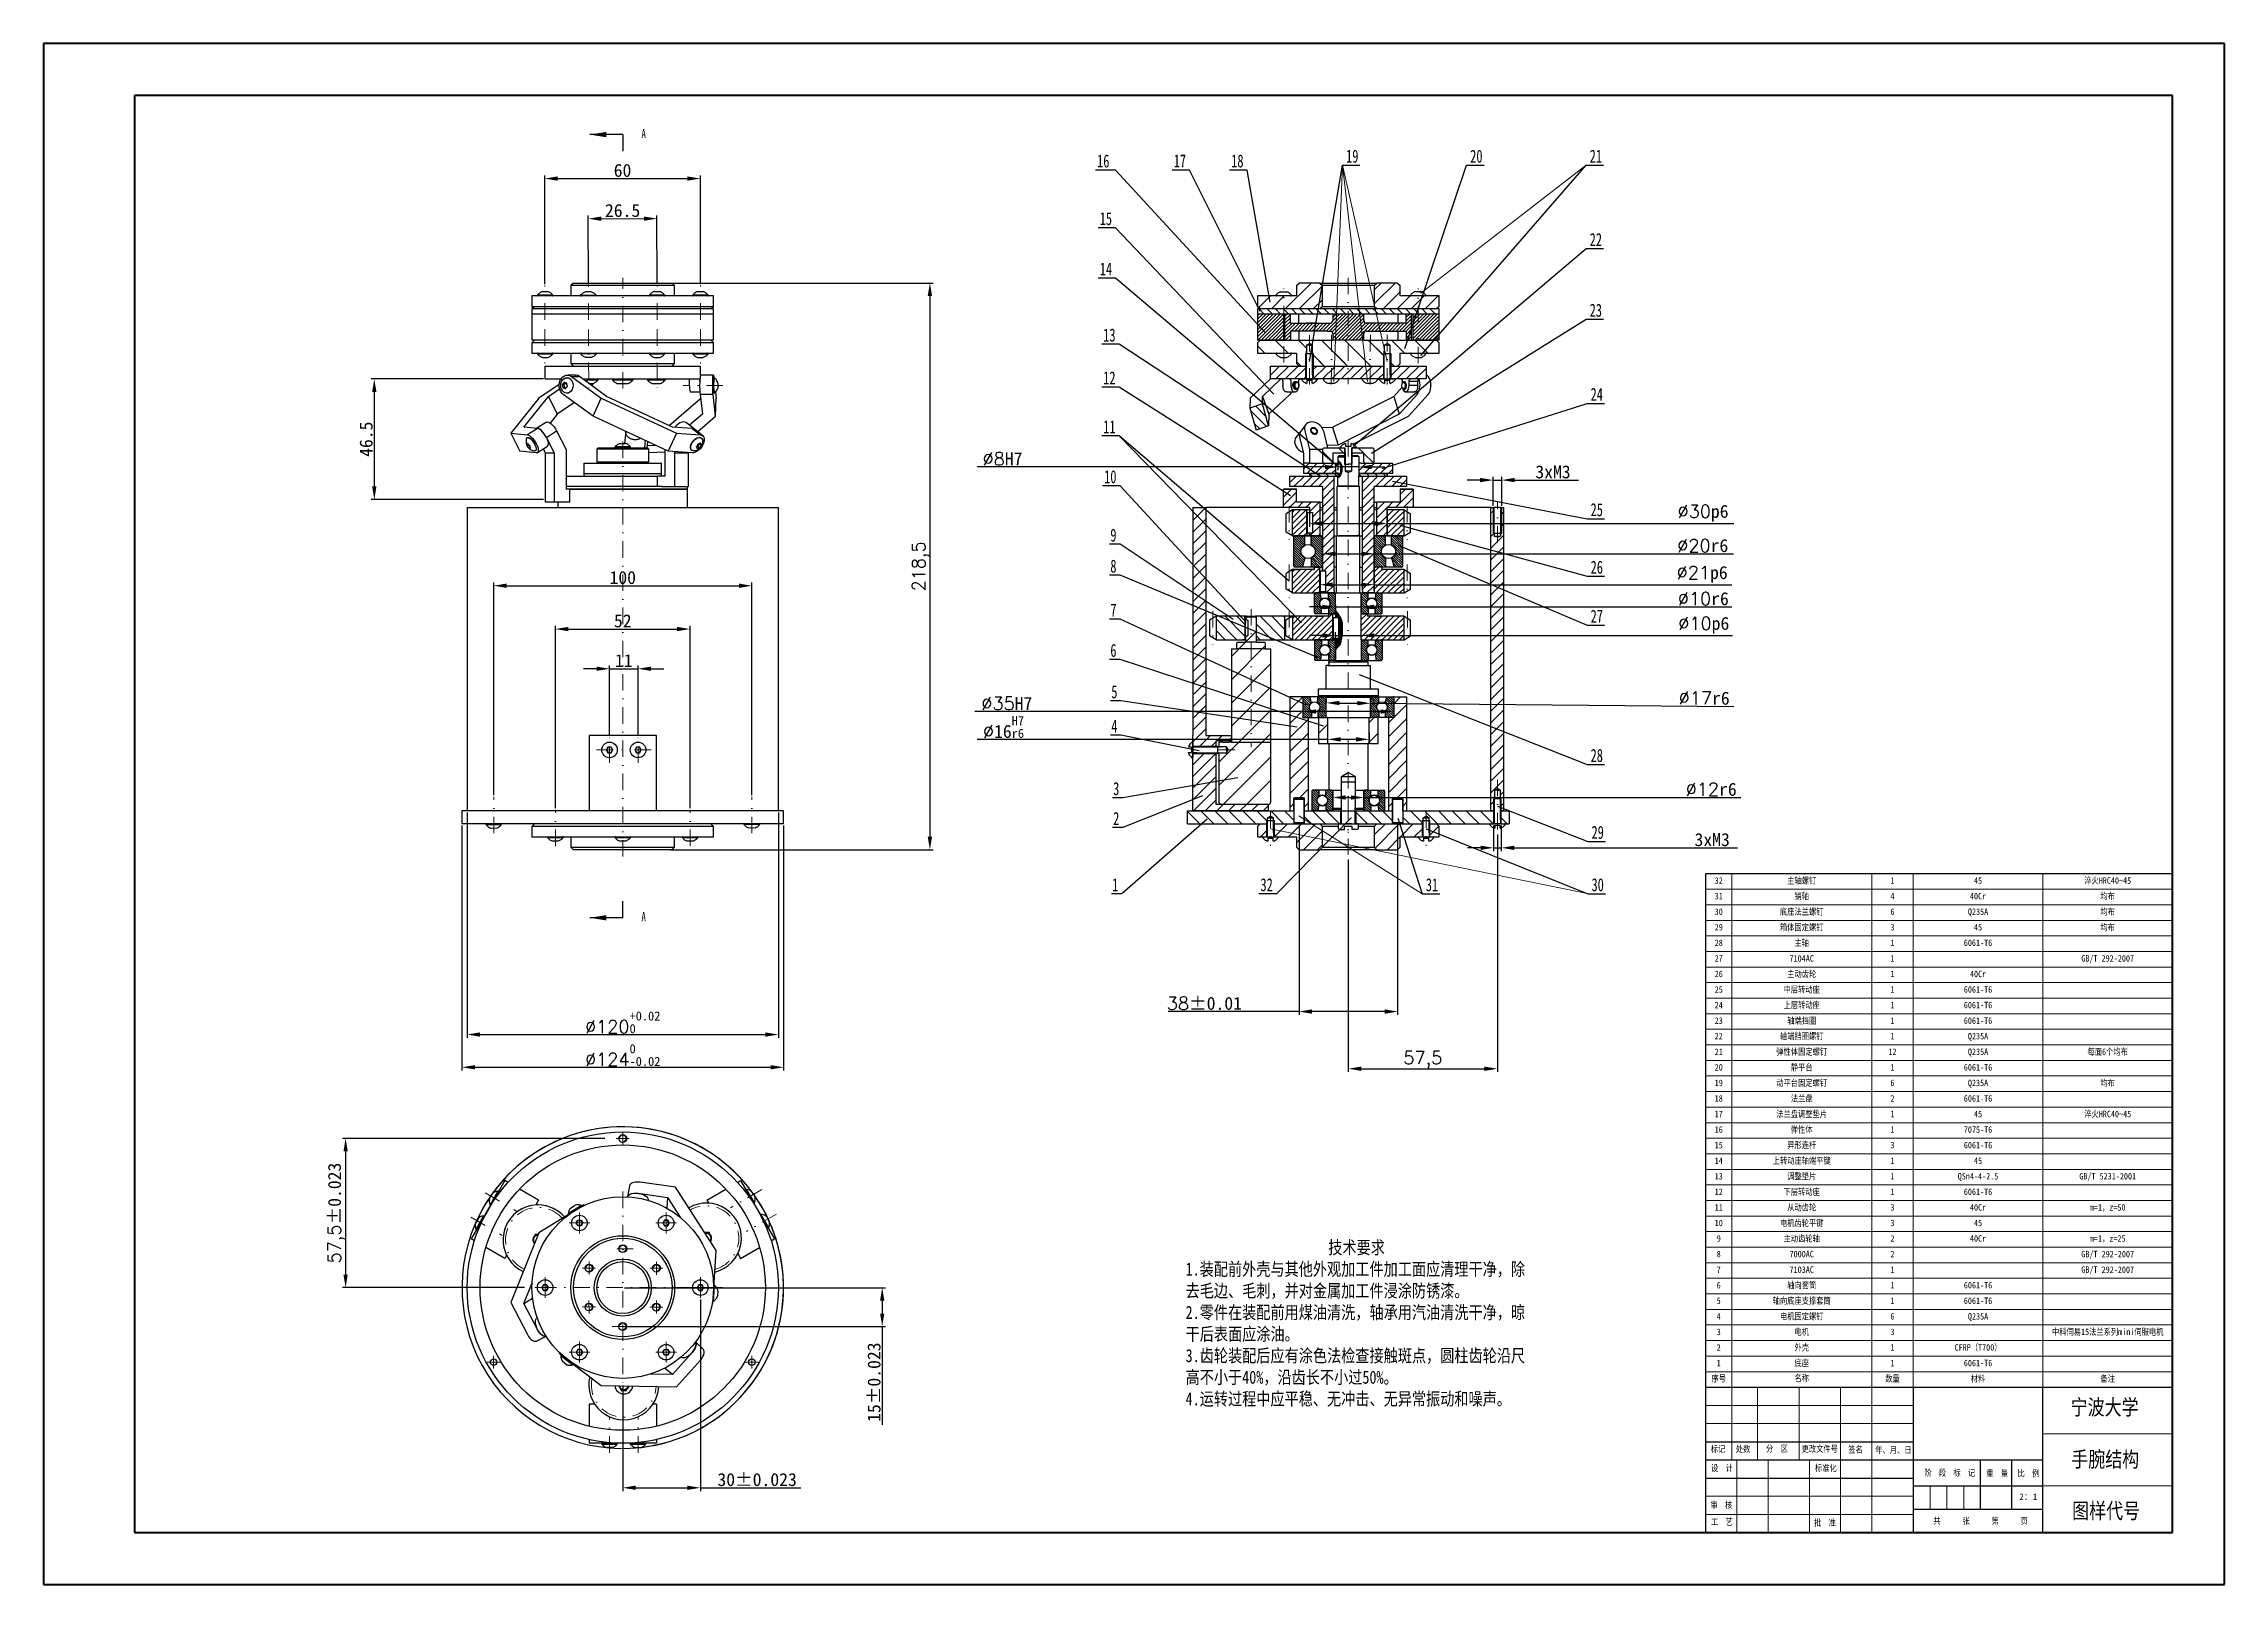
# Model space of a CAD drawing. Header units: millimetres. Extents: x 1441 to 2615, y 44 to 638.
# Drawn here: x 1441 to 2282, y 44 to 638 of the extents above; entities that cross this region are included whole.
import ezdxf
from ezdxf import colors
from ezdxf.entities.mleader import LeaderData, LeaderLine
from ezdxf.math import Vec2, Vec3

# ---------------------------------------------------------------- set-up
doc = ezdxf.new("R2010")
doc.units = ezdxf.units.MM
doc.linetypes.add('DASHDOT2', pattern=[12.7, 6.35, -3.175, 0, -3.175])
for name, color, linetype, lineweight in [('尺寸线', 1, 'Continuous', 15), ('总内框线', 7, 'Continuous', 50), ('标注层', 3, 'Continuous', 15), ('粗实线', 7, 'Continuous', 30), ('细实线', 130, 'Continuous', 9)]:
    doc.layers.add(name, color=color, linetype=linetype, lineweight=lineweight)
doc.layers.add('文本线', color=3, linetype='Continuous')
doc.layers.add('点划线', color=1, linetype='DASHDOT2')
doc.styles.add('SLDTEXTSTYLE5', font='TXT', dxfattribs={"width": 0.7})
doc.styles.get("Standard").update_dxf_attribs({"font": 'txt.shx', "height": 5})
doc.styles.add('陈杰（2）', font='gbenor.shx', dxfattribs={"width": 0.8, "bigfont": 'gbcbig.shx'})
doc.dimstyles.new('gb', dxfattribs={"dimtxt": 5, "dimasz": 5, "dimexe": 1.25, "dimexo": 0.625, "dimtad": 1, "dimtxsty": 'Standard', "dimcen": 2.5, "dimclrd": 256, "dimclre": 256, "dimclrt": 256, "dimadec": 0, "dimazin": 0, "dimtfac": 1, "dimtmove": 0, "dimatfit": 3, "dimfxl": 100, "dimfxlon": 1, "dimarcsym": 0})
pattern_1 = [(45, (-65.2364, 0), (-2.245064, 2.245064), [])]
pattern_2 = [(45, (-65.2364, 0), (-1.122532, 1.122532), [])]
pattern_3 = [(135, (-65.2364, 0), (-2.694077, -2.694077), [])]
pattern_4 = [(45, (-65.2364, 0), (-2.694077, 2.694077), [])]
pattern_5 = [(45, (-65.2364, 0), (-0.6735192, 0.6735192), [])]
pattern_6 = [(135, (-65.2364, 0), (-0.4490128, -0.4490128), [])]
pattern_7 = [(45, (-65.2364, 0), (-1.5715448, 1.5715448), [])]
pattern_8 = [(135, (-65.2364, 0), (-1.5715448, -1.5715448), [])]
pattern_9 = [(45, (-65.2364, 0), (-0.224506403, 0.224506403), [])]
pattern_10 = [(135, (-65.2364, 0), (-4.490128, -4.490128), [])]
pattern_11 = [(45, (-65.2364, 0), (-1.7960512, 1.7960512), [])]
pattern_12 = [(135, (32.8946, 0), (-0.4490128, -0.4490128), [])]

msp = doc.modelspace()

# ---------------------------------------------------------------- texts
at = {"color": 7, "linetype": 'Continuous', "char_height": 3.5, "attachment_point": 1, "style": 'SLDTEXTSTYLE5'}
for insert in [(1671.909, 605.4), (1671.909, 303.462)]:
    msp.add_mtext('A', dxfattribs=dict(at, insert=insert))
at = {"layer": '文本线', "attachment_point": 1, "style": '陈杰（2）'}
for s, insert, char_height, width in [('\\pxqc;{\\fSimSun|b0|i0|c134|p2;32}', (2082.337, 316.906), 2.5, 10), ('\\pxqc;{\\fSimSun|b0|i0|c134|p2;主轴螺钉}', (2092.337, 316.906), 2.5, 54), ('\\pxqc;{\\fSimSun|b0|i0|c134|p2;销轴}', (2092.337, 310.906), 2.5, 54), ('\\pxqc;{\\fSimSun|b0|i0|c134|p2;1}', (2146.337, 316.906), 2.5, 16), ('\\pxqc;{\\fSimSun|b0|i0|c134|p2;45}', (2162.337, 316.906), 2.5, 50), ('\\pxqc;{\\fSimSun|b0|i0|c134|p2;淬火HRC40~45}', (2212.337, 316.906), 2.5, 50), ('\\pxqc;{\\fSimSun|b0|i0|c134|p2;均布}', (2212.337, 310.906), 2.5, 50), ('\\pxqc;{\\fSimSun|b0|i0|c134|p2;31}', (2082.337, 310.906), 2.5, 10), ('\\pxqc;{\\fSimSun|b0|i0|c134|p2;30}', (2082.337, 304.906), 2.5, 10), ('\\pxqc;{\\fSimSun|b0|i0|c134|p2;底座法兰螺钉}', (2092.337, 304.906), 2.5, 54), ('\\pxqc;{\\fSimSun|b0|i0|c134|p2;4}', (2146.337, 310.906), 2.5, 16), ('\\pxqc;{\\fSimSun|b0|i0|c134|p2;6}', (2146.337, 304.906), 2.5, 16), ('\\pxqc;{\\fSimSun|b0|i0|c134|p2;Q235A}', (2162.337, 304.906), 2.5, 50), ('\\pxqc;{\\fSimSun|b0|i0|c134|p2;40Cr}', (2162.337, 310.906), 2.5, 50), ('\\pxqc;{\\fSimSun|b0|i0|c134|p2;均布}', (2212.337, 304.906), 2.5, 50), ('\\pxqc;{\\fSimSun|b0|i0|c134|p2;29}', (2082.337, 298.906), 2.5, 10), ('\\pxqc;{\\fSimSun|b0|i0|c134|p2;箱体固定螺钉}', (2092.337, 298.906), 2.5, 54), ('\\pxqc;{\\fSimSun|b0|i0|c134|p2;3}', (2146.337, 298.906), 2.5, 16), ('\\pxqc;{\\fSimSun|b0|i0|c134|p2;45}', (2162.337, 298.906), 2.5, 50), ('\\pxqc;{\\fSimSun|b0|i0|c134|p2;均布}', (2212.337, 298.906), 2.5, 50), ('\\pxqc;{\\fSimSun|b0|i0|c134|p2;28}', (2082.337, 292.906), 2.5, 10), ('\\pxqc;{\\fSimSun|b0|i0|c134|p2;27}', (2082.337, 286.906), 2.5, 10), ('\\pxqc;{\\fSimSun|b0|i0|c134|p2;7104AC}', (2092.337, 286.906), 2.5, 54), ('\\pxqc;{\\fSimSun|b0|i0|c134|p2;主轴}', (2092.337, 292.906), 2.5, 54), ('\\pxqc;{\\fSimSun|b0|i0|c134|p2;1}', (2146.337, 292.906), 2.5, 16), ('\\pxqc;{\\fSimSun|b0|i0|c134|p2;1}', (2146.337, 286.906), 2.5, 16), ('\\pxqc;{\\fSimSun|b0|i0|c134|p2;6061-T6}', (2162.337, 292.906), 2.5, 50), ('\\pxqc;{\\fSimSun|b0|i0|c134|p2;GB/T 292-2007}', (2212.337, 286.906), 2.5, 50), ('\\pxqc;{\\fSimSun|b0|i0|c134|p2;26}', (2082.337, 280.906), 2.5, 10), ('\\pxqc;{\\fSimSun|b0|i0|c134|p2;主动齿轮}', (2092.337, 280.906), 2.5, 54), ('\\pxqc;{\\fSimSun|b0|i0|c134|p2;1}', (2146.337, 280.906), 2.5, 16), ('\\pxqc;{\\fSimSun|b0|i0|c134|p2;40Cr}', (2162.337, 280.906), 2.5, 50), ('\\pxqc;{\\fSimSun|b0|i0|c134|p2;25}', (2082.337, 274.906), 2.5, 10), ('\\pxqc;{\\fSimSun|b0|i0|c134|p2;上层转动座}', (2092.337, 268.906), 2.5, 54), ('\\pxqc;{\\fSimSun|b0|i0|c134|p2;中层转动座}', (2092.337, 274.906), 2.5, 54), ('\\pxqc;{\\fSimSun|b0|i0|c134|p2;1}', (2146.337, 274.906), 2.5, 16), ('\\pxqc;{\\fSimSun|b0|i0|c134|p2;6061-T6}', (2162.337, 274.906), 2.5, 50), ('\\pxqc;{\\fSimSun|b0|i0|c134|p2;24}', (2082.337, 268.906), 2.5, 10), ('\\pxqc;{\\fSimSun|b0|i0|c134|p2;23}', (2082.337, 262.906), 2.5, 10), ('\\pxqc;{\\fSimSun|b0|i0|c134|p2;轴端挡圈}', (2092.337, 262.906), 2.5, 54), ('\\pxqc;{\\fSimSun|b0|i0|c134|p2;1}', (2146.337, 268.906), 2.5, 16), ('\\pxqc;{\\fSimSun|b0|i0|c134|p2;1}', (2146.337, 262.906), 2.5, 16), ('\\pxqc;{\\fSimSun|b0|i0|c134|p2;6061-T6}', (2162.337, 268.906), 2.5, 50), ('\\pxqc;{\\fSimSun|b0|i0|c134|p2;6061-T6}', (2162.337, 262.906), 2.5, 50), ('\\pxqc;{\\fSimSun|b0|i0|c134|p2;22}', (2082.337, 256.906), 2.5, 10), ('\\pxqc;{\\fSimSun|b0|i0|c134|p2;轴端挡圈螺钉}', (2092.337, 256.906), 2.5, 54), ('\\pxqc;{\\fSimSun|b0|i0|c134|p2;1}', (2146.337, 256.906), 2.5, 16), ('\\pxqc;{\\fSimSun|b0|i0|c134|p2;Q235A}', (2162.337, 256.906), 2.5, 50), ('\\pxqc;{\\fSimSun|b0|i0|c134|p2;21}', (2082.337, 250.906), 2.5, 10), ('\\pxqc;{\\fSimSun|b0|i0|c134|p2;20}', (2082.337, 244.906), 2.5, 10), ('\\pxqc;{\\fSimSun|b0|i0|c134|p2;弹性体固定螺钉}', (2092.337, 250.906), 2.5, 54), ('\\pxqc;{\\fSimSun|b0|i0|c134|p2;静平台}', (2092.337, 244.906), 2.5, 54), ('\\pxqc;{\\fSimSun|b0|i0|c134|p2;12}', (2146.337, 250.906), 2.5, 16), ('\\pxqc;{\\fSimSun|b0|i0|c134|p2;1}', (2146.337, 244.906), 2.5, 16), ('\\pxqc;{\\fSimSun|b0|i0|c134|p2;6061-T6}', (2162.337, 244.906), 2.5, 50), ('\\pxqc;{\\fSimSun|b0|i0|c134|p2;Q235A}', (2162.337, 250.906), 2.5, 50), ('\\pxqc;{\\fSimSun|b0|i0|c134|p2;每面6个均布}', (2212.337, 250.906), 2.5, 50), ('\\pxqc;{\\fSimSun|b0|i0|c134|p2;19}', (2082.337, 238.906), 2.5, 10), ('\\pxqc;{\\fSimSun|b0|i0|c134|p2;动平台固定螺钉}', (2092.337, 238.906), 2.5, 54), ('\\pxqc;{\\fSimSun|b0|i0|c134|p2;6}', (2146.337, 238.906), 2.5, 16), ('\\pxqc;{\\fSimSun|b0|i0|c134|p2;Q235A}', (2162.337, 238.906), 2.5, 50), ('\\pxqc;{\\fSimSun|b0|i0|c134|p2;均布}', (2212.337, 238.906), 2.5, 50), ('\\pxqc;{\\fSimSun|b0|i0|c134|p2;18}', (2082.337, 232.906), 2.5, 10), ('\\pxqc;{\\fSimSun|b0|i0|c134|p2;法兰盘调整垫片}', (2092.337, 226.906), 2.5, 54), ('\\pxqc;{\\fSimSun|b0|i0|c134|p2;法兰盘}', (2092.337, 232.906), 2.5, 54), ('\\pxqc;{\\fSimSun|b0|i0|c134|p2;2}', (2146.337, 232.906), 2.5, 16), ('\\pxqc;{\\fSimSun|b0|i0|c134|p2;6061-T6}', (2162.337, 232.906), 2.5, 50), ('\\pxqc;{\\fSimSun|b0|i0|c134|p2;淬火HRC40~45}', (2212.337, 226.906), 2.5, 50), ('\\pxqc;{\\fSimSun|b0|i0|c134|p2;17}', (2082.337, 226.906), 2.5, 10), ('\\pxqc;{\\fSimSun|b0|i0|c134|p2;16}', (2082.337, 220.906), 2.5, 10), ('\\pxqc;{\\fSimSun|b0|i0|c134|p2;弹性体}', (2092.337, 220.906), 2.5, 54), ('\\pxqc;{\\fSimSun|b0|i0|c134|p2;1}', (2146.337, 226.906), 2.5, 16), ('\\pxqc;{\\fSimSun|b0|i0|c134|p2;1}', (2146.337, 220.906), 2.5, 16), ('\\pxqc;{\\fSimSun|b0|i0|c134|p2;7075-T6}', (2162.337, 220.906), 2.5, 50), ('\\pxqc;{\\fSimSun|b0|i0|c134|p2;45}', (2162.337, 226.906), 2.5, 50), ('\\pxqc;{\\fSimSun|b0|i0|c134|p2;15}', (2082.337, 214.906), 2.5, 10), ('\\pxqc;{\\fSimSun|b0|i0|c134|p2;异形连杆}', (2092.337, 214.906), 2.5, 54), ('\\pxqc;{\\fSimSun|b0|i0|c134|p2;3}', (2146.337, 214.906), 2.5, 16), ('\\pxqc;{\\fSimSun|b0|i0|c134|p2;6061-T6}', (2162.337, 214.906), 2.5, 50), ('\\pxqc;{\\fSimSun|b0|i0|c134|p2;14}', (2082.337, 208.906), 2.5, 10), ('\\pxqc;{\\fSimSun|b0|i0|c134|p2;13}', (2082.337, 202.906), 2.5, 10), ('\\pxqc;{\\fSimSun|b0|i0|c134|p2;上转动座轴端平键}', (2092.337, 208.906), 2.5, 54), ('\\pxqc;{\\fSimSun|b0|i0|c134|p2;调整垫片}', (2092.337, 202.906), 2.5, 54), ('\\pxqc;{\\fSimSun|b0|i0|c134|p2;1}', (2146.337, 208.906), 2.5, 16), ('\\pxqc;{\\fSimSun|b0|i0|c134|p2;1}', (2146.337, 202.906), 2.5, 16), ('\\pxqc;{\\fSimSun|b0|i0|c134|p2;QSn4-4-2.5}', (2162.337, 202.906), 2.5, 50), ('\\pxqc;{\\fSimSun|b0|i0|c134|p2;45}', (2162.337, 208.906), 2.5, 50), ('\\pxqc;{\\fSimSun|b0|i0|c134|p2;GB/T 5231-2001}', (2212.337, 202.906), 2.5, 50), ('\\pxqc;{\\fSimSun|b0|i0|c134|p2;12}', (2082.337, 196.906), 2.5, 10), ('\\pxqc;{\\fSimSun|b0|i0|c134|p2;下层转动座}', (2092.337, 196.906), 2.5, 54), ('\\pxqc;{\\fSimSun|b0|i0|c134|p2;1}', (2146.337, 196.906), 2.5, 16), ('\\pxqc;{\\fSimSun|b0|i0|c134|p2;6061-T6}', (2162.337, 196.906), 2.5, 50), ('\\pxqc;{\\fSimSun|b0|i0|c134|p2;11}', (2082.337, 190.906), 2.5, 10), ('\\pxqc;{\\fSimSun|b0|i0|c134|p2;电机齿轮平键}', (2092.337, 184.906), 2.5, 54), ('\\pxqc;{\\fSimSun|b0|i0|c134|p2;从动齿轮}', (2092.337, 190.906), 2.5, 54), ('\\pxqc;{\\fSimSun|b0|i0|c134|p2;3}', (2146.337, 190.906), 2.5, 16), ('\\pxqc;{\\fSimSun|b0|i0|c134|p2;40Cr}', (2162.337, 190.906), 2.5, 50), ('\\pxqc;{\\fSimSun|b0|i0|c134|p2;m=1，z=50}', (2212.337, 190.906), 2.5, 50), ('\\pxqc;{\\fSimSun|b0|i0|c134|p2;10}', (2082.337, 184.906), 2.5, 10), ('\\pxqc;{\\fSimSun|b0|i0|c134|p2;9}', (2082.337, 178.906), 2.5, 10), ('\\pxqc;{\\fSimSun|b0|i0|c134|p2;主动齿轮轴}', (2092.337, 178.906), 2.5, 54), ('\\pxqc;{\\fSimSun|b0|i0|c134|p2;3}', (2146.337, 184.906), 2.5, 16), ('\\pxqc;{\\fSimSun|b0|i0|c134|p2;2}', (2146.337, 178.906), 2.5, 16), ('\\pxqc;{\\fSimSun|b0|i0|c134|p2;40Cr}', (2162.337, 178.906), 2.5, 50), ('\\pxqc;{\\fSimSun|b0|i0|c134|p2;45}', (2162.337, 184.906), 2.5, 50), ('\\pxqc;{\\fSimSun|b0|i0|c134|p2;m=1，z=25}', (2212.337, 178.906), 2.5, 50), ('\\pxqc;{\\fSimSun|b0|i0|c134|p2;8}', (2082.337, 172.906), 2.5, 10), ('\\pxqc;{\\fSimSun|b0|i0|c134|p2;7000AC}', (2092.337, 172.906), 2.5, 54), ('\\pxqc;{\\fSimSun|b0|i0|c134|p2;2}', (2146.337, 172.906), 2.5, 16), ('\\pxqc;{\\fSimSun|b0|i0|c134|p2;GB/T 292-2007}', (2212.337, 172.906), 2.5, 50), ('\\pxqc;{\\fSimSun|b0|i0|c134|p2;7}', (2082.337, 166.906), 2.5, 10), ('\\pxqc;{\\fSimSun|b0|i0|c134|p2;6}', (2082.337, 160.906), 2.5, 10), ('\\pxqc;{\\fSimSun|b0|i0|c134|p2;轴向套筒}', (2092.337, 160.906), 2.5, 54), ('\\pxqc;{\\fSimSun|b0|i0|c134|p2;7103AC}', (2092.337, 166.906), 2.5, 54), ('\\pxqc;{\\fSimSun|b0|i0|c134|p2;1}', (2146.337, 166.906), 2.5, 16), ('\\pxqc;{\\fSimSun|b0|i0|c134|p2;1}', (2146.337, 160.906), 2.5, 16), ('\\pxqc;{\\fSimSun|b0|i0|c134|p2;6061-T6}', (2162.337, 160.906), 2.5, 50), ('\\pxqc;{\\fSimSun|b0|i0|c134|p2;GB/T 292-2007}', (2212.337, 166.906), 2.5, 50), ('\\pxqc;{\\fSimSun|b0|i0|c134|p2;5}', (2082.337, 154.906), 2.5, 10), ('\\pxqc;{\\fSimSun|b0|i0|c134|p2;轴向底座支撑套筒}', (2092.337, 154.906), 2.5, 54), ('\\pxqc;{\\fSimSun|b0|i0|c134|p2;1}', (2146.337, 154.906), 2.5, 16), ('\\pxqc;{\\fSimSun|b0|i0|c134|p2;6061-T6}', (2162.337, 154.906), 2.5, 50), ('\\pxqc;{\\fSimSun|b0|i0|c134|p2;4}', (2082.337, 148.906), 2.5, 10), ('\\pxqc;{\\fSimSun|b0|i0|c134|p2;电机固定螺钉}', (2092.337, 148.906), 2.5, 54), ('\\pxqc;{\\fSimSun|b0|i0|c134|p2;电机}', (2092.337, 142.906), 2.5, 54), ('\\pxqc;{\\fSimSun|b0|i0|c134|p2;6}', (2146.337, 148.906), 2.5, 16), ('\\pxqc;{\\fSimSun|b0|i0|c134|p2;Q235A}', (2162.337, 148.906), 2.5, 50), ('\\pxqc;{\\fSimSun|b0|i0|c134|p2;中科伺易15法兰系列mini伺服电机}', (2212.337, 142.906), 2.5, 50), ('\\pxqc;{\\fSimSun|b0|i0|c134|p2;3}', (2082.337, 142.906), 2.5, 10), ('\\pxqc;{\\fSimSun|b0|i0|c134|p2;2}', (2082.337, 136.906), 2.5, 10), ('\\pxqc;{\\fSimSun|b0|i0|c134|p2;外壳}', (2092.337, 136.906), 2.5, 54), ('\\pxqc;{\\fSimSun|b0|i0|c134|p2;3}', (2146.337, 142.906), 2.5, 16), ('\\pxqc;{\\fSimSun|b0|i0|c134|p2;1}', (2146.337, 136.906), 2.5, 16), ('\\pxqc;{\\fSimSun|b0|i0|c134|p2;CFRP（T700）}', (2162.337, 136.906), 2.5, 50), ('\\pxqc;{\\fSimSun|b0|i0|c134|p2;1}', (2082.337, 130.906), 2.5, 10), ('\\pxqc;{\\fSimSun|b0|i0|c134|p2;底座}', (2092.337, 130.906), 2.5, 54), ('\\pxqc;{\\fSimSun|b0|i0|c134|p2;1}', (2146.337, 130.906), 2.5, 16), ('\\pxqc;{\\fSimSun|b0|i0|c134|p2;6061-T6}', (2162.337, 130.906), 2.5, 50), ('\\pxqc;{\\fSimSun|b0|i0|c134|p2;序号}', (2082.337, 125.005), 2.5, 10), ('\\pxqc;{\\fSimSun|b0|i0|c134|p2;序号}', (2082.337, 124.906), 2.5, 10), ('\\pxqc;{\\fSimSun|b0|i0|c134|p2;名称}', (2092.337, 125.071), 2.5, 54), ('\\pxqc;{\\fSimSun|b0|i0|c134|p2;数量}', (2146.337, 124.906), 2.5, 16), ('\\pxqc;{\\fSimSun|b0|i0|c134|p2;材料}', (2162.337, 124.906), 2.5, 50), ('\\pxqc;{\\fSimSun|b0|i0|c134|p2;备注}', (2212.337, 124.906), 2.5, 50), ('{\\fSimSun|b0|i0|c134|p2;宁波大学}', (2223.058, 115.627), 6, 93.01929), ('{\\fSimSun|b0|i0|c134|p2;标记}', (2084.292, 97.748), 2.5, 93.01929), ('{\\fSimSun|b0|i0|c134|p2;处数}', (2093.913, 97.763), 2.5, 93.01929), ('{\\fSimSun|b0|i0|c134|p2;分\u3000区}', (2105.574, 97.887), 2.5, 93.01929), ('{\\fSimSun|b0|i0|c134|p2;更改文件号}', (2119.308, 97.832), 2.5, 93.01929), ('{\\fSimSun|b0|i0|c134|p2;签名}', (2137.293, 97.574), 2.5, 93.01929), ('{\\fSimSun|b0|i0|c134|p2;年、月、日}', (2147.687, 97.38), 2.5, 93.01929), ('{\\fSimSun|b0|i0|c134|p2;手腕结构}', (2223.295, 95.543), 6, 93.01929), ('{\\fSimSun|b0|i0|c134|p2;设\u3000计}', (2084.351, 90.407), 2.5, 93.01929), ('{\\fSimSun|b0|i0|c134|p2;标准化}', (2124.425, 90.392), 2.5, 93.01929), ('{\\fSimSun|b0|i0|c134|p2;阶\u3000段\u3000标\u3000记}', (2166.641, 88.56), 2.5, 93.01929), ('{\\fSimSun|b0|i0|c134|p2;重\u3000量}', (2190.524, 88.331), 2.5, 93.01929), ('{\\fSimSun|b0|i0|c134|p2;比\u3000例}', (2202.575, 88.401), 2.5, 93.01929), ('{\\fSimSun|b0|i0|c134|p2;审\u3000核}', (2084.147, 76.139), 2.5, 93.01929), ('{\\fSimSun|b0|i0|c134|p2;图样代号}', (2223.641, 75.667), 6, 93.01929), ('{\\fSimSun|b0|i0|c134|p2;工\u3000艺}', (2084.351, 69.652), 2.5, 93.01929), ('{\\fSimSun|b0|i0|c134|p2;批\u3000准}', (2124.119, 69.335), 2.5, 93.01929), ('{\\fSimSun|b0|i0|c134|p2;共\u3000\u3000\u3000张\u3000\u3000\u3000第\u3000\u3000\u3000页}', (2170.134, 70.035), 2.5, 93.01929)]:
    msp.add_mtext(s, dxfattribs=dict(at, insert=insert, char_height=char_height, width=width))
at = {"layer": '文本线', "insert": (2203.28, 79.367), "char_height": 2.5, "width": 12, "attachment_point": 1}
msp.add_mtext('{\\fSimSun|b0|i0|c134|p2;2：1}', dxfattribs=at)
at = {"layer": '标注层', "lineweight": 15, "insert": (1881.733, 176.681), "char_height": 5, "width": 131.88824, "attachment_point": 1, "style": '陈杰（2）'}
msp.add_mtext('\\pxqc;{\\fSimSun|b0|i0|c134|p2;技术要求\\P\\pq*;1.装配前外壳与其他外观加工件加工面应清理干净，除去毛边、毛刺，并对金属加工件浸涂防锈漆。\\P2.零件在装配前用煤油清洗，轴承用汽油清洗干净，晾干后表面应涂油。\\P3.齿轮装配后应有涂色法检查接触斑点，圆柱齿轮沿尺高不小于40%，沿齿长不小过50%。\\P4.运转过程中应平稳、无冲击、无异常振动和噪声。}', dxfattribs=at)

# ---------------------------------------------------------------- blocks, each defined once
blk = doc.blocks.new('*U13')
at = {"layer": '粗实线', "lineweight": 15}
blk.add_line((-90, 0), (90, 0), dxfattribs=at)
blk = doc.blocks.new('*U14')
at = {"layer": '粗实线', "color": 0, "linetype": 'ByBlock', "lineweight": -2, "transparency": 16777216}
for p in [(0, 186), (0, 180), (0, 174), (0, 168), (0, 162), (0, 156), (0, 150), (0, 144), (0, 138), (0, 132), (0, 126), (0, 120), (0, 114), (0, 108), (0, 102), (0, 96), (0, 90), (0, 84), (0, 78), (0, 72), (0, 66), (0, 60), (0, 54), (0, 48), (0, 42), (0, 36), (0, 30), (0, 24), (0, 18), (0, 12), (0, 6), (0, 0)]:
    blk.add_blockref('*U13', p, dxfattribs=at)
blk = doc.blocks.new('*D18')
at = {"layer": 'Defpoints', "color": 0, "lineweight": 15, "transparency": 16777216}
for p in [(1664.66, 546.02), (1664.66, 327.52), (1783.12, 327.52)]:
    blk.add_point(p, dxfattribs=at)
at = {"layer": '标注层', "lineweight": -2, "transparency": 16777216}
for p, q in [((1683.12, 546.02), (1784.37, 546.02)), ((1783.12, 541.02), (1783.12, 332.52)), ((1683.12, 327.52), (1784.37, 327.52))]:
    blk.add_line(p, q, dxfattribs=at)
at = {"layer": '标注层', "lineweight": 15, "transparency": 16777216}
for points in [[(1782.29, 541.02), (1783.95, 541.02), (1783.12, 546.02)], [(1782.29, 332.52), (1783.95, 332.52), (1783.12, 327.52)]]:
    blk.add_solid(points, dxfattribs=at)
at = {"layer": '标注层', "lineweight": 15, "transparency": 16777216, "insert": (1779.58, 436.77), "char_height": 5, "attachment_point": 5, "rotation": 90}
blk.add_mtext('218,5', dxfattribs=at)
blk = doc.blocks.new('*D19')
at = {"layer": 'Defpoints', "color": 0, "lineweight": 15, "transparency": 16777216}
for p in [(1602.68, 337.52), (1726.68, 337.52), (1726.68, 243.66)]:
    blk.add_point(p, dxfattribs=at)
at = {"layer": '标注层', "lineweight": -2, "transparency": 16777216}
for p, q in [((1602.68, 336.89), (1602.68, 242.41)), ((1726.68, 336.89), (1726.68, 242.41)), ((1607.68, 243.66), (1721.68, 243.66))]:
    blk.add_line(p, q, dxfattribs=at)
at = {"layer": '标注层', "lineweight": 15, "transparency": 16777216}
for points in [[(1607.68, 244.5), (1607.68, 242.83), (1602.68, 243.66)], [(1721.68, 244.5), (1721.68, 242.83), (1726.68, 243.66)]]:
    blk.add_solid(points, dxfattribs=at)
at = {"layer": '标注层', "lineweight": 15, "transparency": 16777216, "insert": (1664.68, 248.37), "char_height": 5, "attachment_point": 5}
blk.add_mtext('%%C124{\\Ftxt|c134;\\H0.7x;\\S0^ -0.02;}', dxfattribs=at)
blk = doc.blocks.new('*D20')
at = {"layer": 'Defpoints', "color": 0, "lineweight": 15, "transparency": 16777216}
for p in [(1604.68, 342.52), (1724.68, 342.52), (1724.68, 256.28)]:
    blk.add_point(p, dxfattribs=at)
at = {"layer": '标注层', "lineweight": -2, "transparency": 16777216}
for p, q in [((1604.68, 341.89), (1604.68, 255.03)), ((1724.68, 341.89), (1724.68, 255.03)), ((1609.68, 256.28), (1719.68, 256.28))]:
    blk.add_line(p, q, dxfattribs=at)
at = {"layer": '标注层', "lineweight": 15, "transparency": 16777216}
for points in [[(1609.68, 257.11), (1609.68, 255.45), (1604.68, 256.28)], [(1719.68, 257.11), (1719.68, 255.45), (1724.68, 256.28)]]:
    blk.add_solid(points, dxfattribs=at)
at = {"layer": '标注层', "lineweight": 15, "transparency": 16777216, "insert": (1664.68, 260.99), "char_height": 5, "width": 15.8333, "attachment_point": 5}
blk.add_mtext('%%C120{\\Ftxt|c134;\\H0.7x;\\S+0.02^ 0;}', dxfattribs=at)
blk = doc.blocks.new('*D21')
at = {"layer": 'Defpoints', "color": 0, "lineweight": 15, "transparency": 16777216}
for p in [(1670.58, 397.3), (1659.58, 371.02), (1670.58, 371.02)]:
    blk.add_point(p, dxfattribs=at)
at = {"layer": '标注层', "lineweight": -2, "transparency": 16777216}
for p, q in [((1654.58, 397.3), (1649.58, 397.3)), ((1659.58, 371.64), (1659.58, 398.55)), ((1659.58, 397.3), (1670.58, 397.3)), ((1670.58, 371.64), (1670.58, 398.55)), ((1675.58, 397.3), (1680.58, 397.3))]:
    blk.add_line(p, q, dxfattribs=at)
at = {"layer": '标注层', "lineweight": 15, "transparency": 16777216}
for points in [[(1654.58, 398.14), (1654.58, 396.47), (1659.58, 397.3)], [(1675.58, 398.14), (1675.58, 396.47), (1670.58, 397.3)]]:
    blk.add_solid(points, dxfattribs=at)
at = {"layer": '标注层', "lineweight": 15, "transparency": 16777216, "insert": (1665.08, 400.43), "char_height": 5, "attachment_point": 5}
blk.add_mtext('{\\Ftxt|c134;11}', dxfattribs=at)
blk = doc.blocks.new('*D22')
at = {"layer": 'Defpoints', "color": 0, "lineweight": 15, "transparency": 16777216}
for p in [(1714.45, 429.31), (1614.9, 347.91), (1714.45, 347.91)]:
    blk.add_point(p, dxfattribs=at)
at = {"layer": '标注层', "lineweight": -2, "transparency": 16777216}
for p, q in [((1614.9, 348.54), (1614.9, 430.56)), ((1619.9, 429.31), (1709.45, 429.31)), ((1714.45, 348.54), (1714.45, 430.56))]:
    blk.add_line(p, q, dxfattribs=at)
at = {"layer": '标注层', "lineweight": 15, "transparency": 16777216}
for points in [[(1619.9, 430.15), (1619.9, 428.48), (1614.9, 429.31)], [(1709.45, 430.15), (1709.45, 428.48), (1714.45, 429.31)]]:
    blk.add_solid(points, dxfattribs=at)
at = {"layer": '标注层', "lineweight": 15, "transparency": 16777216, "insert": (1664.68, 432.44), "char_height": 5, "attachment_point": 5}
blk.add_mtext('{\\Ftxt|c134;100}', dxfattribs=at)
blk = doc.blocks.new('*D23')
at = {"layer": 'Defpoints', "color": 0, "lineweight": 15, "transparency": 16777216}
for p in [(1690.66, 412.61), (1638.7, 342.92), (1690.66, 342.92)]:
    blk.add_point(p, dxfattribs=at)
at = {"layer": '标注层', "lineweight": -2, "transparency": 16777216}
for p, q in [((1638.7, 343.55), (1638.7, 413.86)), ((1643.7, 412.61), (1685.66, 412.61)), ((1690.66, 343.55), (1690.66, 413.86))]:
    blk.add_line(p, q, dxfattribs=at)
at = {"layer": '标注层', "lineweight": 15, "transparency": 16777216}
for points in [[(1643.7, 413.44), (1643.7, 411.78), (1638.7, 412.61)], [(1685.66, 413.44), (1685.66, 411.78), (1690.66, 412.61)]]:
    blk.add_solid(points, dxfattribs=at)
at = {"layer": '标注层', "lineweight": 15, "transparency": 16777216, "insert": (1664.68, 415.74), "char_height": 5, "attachment_point": 5}
blk.add_mtext('{\\Ftxt|c134;52}', dxfattribs=at)
blk = doc.blocks.new('*D24')
at = {"layer": 'Defpoints', "color": 0, "lineweight": 15, "transparency": 16777216}
for p in [(1634.68, 509.02), (1568.86, 462.58), (1634.68, 462.58)]:
    blk.add_point(p, dxfattribs=at)
at = {"layer": '标注层', "lineweight": -2, "transparency": 16777216}
for p, q in [((1634.05, 509.02), (1567.61, 509.02)), ((1568.86, 504.02), (1568.86, 467.58)), ((1634.05, 462.58), (1567.61, 462.58))]:
    blk.add_line(p, q, dxfattribs=at)
at = {"layer": '标注层', "lineweight": 15, "transparency": 16777216}
for points in [[(1568.03, 504.02), (1569.7, 504.02), (1568.86, 509.02)], [(1568.03, 467.58), (1569.7, 467.58), (1568.86, 462.58)]]:
    blk.add_solid(points, dxfattribs=at)
at = {"layer": '标注层', "lineweight": 15, "transparency": 16777216, "insert": (1565.74, 485.8), "char_height": 5, "attachment_point": 5, "rotation": 90}
blk.add_mtext('{\\Ftxt|c134;46.5}', dxfattribs=at)
blk = doc.blocks.new('*D25')
at = {"layer": 'Defpoints', "color": 0, "lineweight": 15, "transparency": 16777216}
for p in [(1935.98, 382.52), (1952.98, 382.37), (1953, 383.99)]:
    blk.add_point(p, dxfattribs=at)
at = {"layer": '标注层', "lineweight": -2, "transparency": 16777216}
for p, q in [((1935.99, 383.14), (1936.01, 385.39)), ((1940.99, 384.1), (1948, 384.03)), ((1952.99, 382.99), (1953.01, 385.24)), ((1953, 383.99), (2093.16, 382.75))]:
    blk.add_line(p, q, dxfattribs=at)
at = {"layer": '标注层', "lineweight": 15, "transparency": 16777216}
for points in [[(1941, 384.93), (1940.99, 383.26), (1936, 384.14)], [(1948, 384.87), (1947.99, 383.2), (1953, 383.99)]]:
    blk.add_solid(points, dxfattribs=at)
at = {"layer": '标注层', "lineweight": 15, "transparency": 16777216, "insert": (2081.73, 385.98), "char_height": 5, "attachment_point": 5, "rotation": 359.49446}
blk.add_mtext('%%C17{\\Ftxt|c134;r6}', dxfattribs=at)
blk = doc.blocks.new('*D26')
at = {"layer": 'Defpoints', "color": 0, "lineweight": 15, "transparency": 16777216}
for p in [(1936.48, 373.37), (1952.48, 373.37), (1952.48, 370.09)]:
    blk.add_point(p, dxfattribs=at)
at = {"layer": '标注层', "lineweight": -2, "transparency": 16777216}
for p, q in [((1936.48, 370.09), (1801.3, 370.09)), ((1936.48, 372.74), (1936.48, 368.84)), ((1947.48, 370.09), (1941.48, 370.09)), ((1952.48, 372.74), (1952.48, 368.84))]:
    blk.add_line(p, q, dxfattribs=at)
at = {"layer": '标注层', "lineweight": 15, "transparency": 16777216}
for points in [[(1941.48, 370.92), (1941.48, 369.25), (1936.48, 370.09)], [(1947.48, 370.92), (1947.48, 369.25), (1952.48, 370.09)]]:
    blk.add_solid(points, dxfattribs=at)
at = {"layer": '标注层', "lineweight": 15, "transparency": 16777216, "insert": (1811.51, 374.8), "char_height": 5, "attachment_point": 5}
blk.add_mtext('%%C{\\Ftxt|c134;16\\H0.7x;\\SH7^ r6;}', dxfattribs=at)
blk = doc.blocks.new('*D27')
at = {"layer": 'Defpoints', "color": 0, "lineweight": 15, "transparency": 16777216}
for p in [(1938.48, 346.87), (1950.48, 347.66), (1950.48, 346.87)]:
    blk.add_point(p, dxfattribs=at)
at = {"layer": '标注层', "lineweight": -2, "transparency": 16777216}
for p, q in [((1938.48, 347.49), (1938.48, 348.91)), ((1943.48, 347.66), (1945.48, 347.66)), ((1950.48, 347.49), (1950.48, 348.91)), ((1950.48, 347.66), (2095.89, 347.66))]:
    blk.add_line(p, q, dxfattribs=at)
at = {"layer": '标注层', "lineweight": 15, "transparency": 16777216}
for points in [[(1943.48, 348.5), (1943.48, 346.83), (1938.48, 347.66)], [(1945.48, 348.5), (1945.48, 346.83), (1950.48, 347.66)]]:
    blk.add_solid(points, dxfattribs=at)
at = {"layer": '标注层', "lineweight": 15, "transparency": 16777216, "insert": (2084.43, 350.79), "char_height": 5, "attachment_point": 5}
blk.add_mtext('%%C12{\\Ftxt|c134;r6}', dxfattribs=at)
blk = doc.blocks.new('*D28')
at = {"layer": 'Defpoints', "color": 0, "lineweight": 15, "transparency": 16777216}
for p in [(1933.48, 432.15), (1954.48, 432.15), (1954.48, 429.71)]:
    blk.add_point(p, dxfattribs=at)
at = {"layer": '标注层', "lineweight": -2, "transparency": 16777216}
for p, q in [((1933.48, 431.53), (1933.48, 428.46)), ((1938.48, 429.71), (1949.48, 429.71)), ((1954.48, 431.53), (1954.48, 428.46)), ((1954.48, 429.71), (2092.41, 429.71))]:
    blk.add_line(p, q, dxfattribs=at)
at = {"layer": '标注层', "lineweight": 15, "transparency": 16777216}
for points in [[(1938.48, 430.54), (1938.48, 428.88), (1933.48, 429.71)], [(1949.48, 430.54), (1949.48, 428.88), (1954.48, 429.71)]]:
    blk.add_solid(points, dxfattribs=at)
at = {"layer": '标注层', "lineweight": 15, "transparency": 16777216, "insert": (2080.95, 433.67), "char_height": 5, "attachment_point": 5}
blk.add_mtext('%%C21{\\Ftxt|c134;p6}', dxfattribs=at)
blk = doc.blocks.new('*D30')
at = {"layer": 'Defpoints', "color": 0, "lineweight": 15, "transparency": 16777216}
for p in [(1926.98, 382.52), (1961.98, 382.52), (1961.98, 380.8)]:
    blk.add_point(p, dxfattribs=at)
at = {"layer": '标注层', "lineweight": -2, "transparency": 16777216}
for p, q in [((1926.98, 380.8), (1800.5, 380.8)), ((1926.98, 381.89), (1926.98, 379.55)), ((1956.98, 380.8), (1931.98, 380.8)), ((1961.98, 381.89), (1961.98, 379.55))]:
    blk.add_line(p, q, dxfattribs=at)
at = {"layer": '标注层', "lineweight": 15, "transparency": 16777216}
for points in [[(1931.98, 381.63), (1931.98, 379.97), (1926.98, 380.8)], [(1956.98, 381.63), (1956.98, 379.97), (1961.98, 380.8)]]:
    blk.add_solid(points, dxfattribs=at)
at = {"layer": '标注层', "lineweight": 15, "transparency": 16777216, "insert": (1812.8, 383.92), "char_height": 5, "attachment_point": 5}
blk.add_mtext('%%C35{\\Ftxt|c134;H7}', dxfattribs=at)
blk = doc.blocks.new('*D31')
at = {"layer": 'Defpoints', "color": 0, "lineweight": 15, "transparency": 16777216}
for p in [(1694.61, 586.28), (1634.58, 545), (1694.61, 545)]:
    blk.add_point(p, dxfattribs=at)
at = {"layer": '标注层', "lineweight": -2, "transparency": 16777216}
for p, q in [((1634.58, 545.62), (1634.58, 587.53)), ((1639.58, 586.28), (1689.61, 586.28)), ((1694.61, 545.62), (1694.61, 587.53))]:
    blk.add_line(p, q, dxfattribs=at)
at = {"layer": '标注层', "lineweight": 15, "transparency": 16777216}
for points in [[(1639.58, 587.12), (1639.58, 585.45), (1634.58, 586.28)], [(1689.61, 587.12), (1689.61, 585.45), (1694.61, 586.28)]]:
    blk.add_solid(points, dxfattribs=at)
at = {"layer": '标注层', "lineweight": 15, "transparency": 16777216, "insert": (1664.6, 589.41), "char_height": 5, "attachment_point": 5}
blk.add_mtext('{\\Ftxt|c134;60}', dxfattribs=at)
blk = doc.blocks.new('*D33')
at = {"layer": 'Defpoints', "color": 0, "lineweight": 15, "transparency": 16777216}
for p in [(1677.85, 570.85), (1651.43, 544.98), (1677.89, 545.02)]:
    blk.add_point(p, dxfattribs=at)
at = {"layer": '标注层', "lineweight": -2, "transparency": 16777216}
for p, q in [((1651.43, 545.6), (1651.39, 572.06)), ((1677.89, 545.64), (1677.85, 572.1)), ((1656.39, 570.82), (1672.85, 570.84))]:
    blk.add_line(p, q, dxfattribs=at)
at = {"layer": '标注层', "lineweight": 15, "transparency": 16777216}
for points in [[(1656.39, 571.65), (1656.39, 569.98), (1651.39, 570.81)], [(1672.85, 571.67), (1672.85, 570.01), (1677.85, 570.85)]]:
    blk.add_solid(points, dxfattribs=at)
at = {"layer": '标注层', "lineweight": 15, "transparency": 16777216, "insert": (1664.62, 573.95), "char_height": 5, "attachment_point": 5, "rotation": 0.08578}
blk.add_mtext('{\\Ftxt|c134;26.5}', dxfattribs=at)
blk = doc.blocks.new('*D41')
at = {"layer": 'Defpoints', "color": 0, "lineweight": 15, "transparency": 16777216}
for p in [(1925.48, 337.52), (1963.48, 338.02), (1963.48, 265.15)]:
    blk.add_point(p, dxfattribs=at)
at = {"layer": '标注层', "lineweight": -2, "transparency": 16777216}
for p, q in [((1925.48, 336.89), (1925.48, 263.9)), ((1963.48, 337.39), (1963.48, 263.9)), ((1925.48, 265.15), (1875.02, 265.15)), ((1958.48, 265.15), (1930.48, 265.15))]:
    blk.add_line(p, q, dxfattribs=at)
at = {"layer": '标注层', "lineweight": 15, "transparency": 16777216}
for points in [[(1930.48, 265.98), (1930.48, 264.31), (1925.48, 265.15)], [(1958.48, 265.98), (1958.48, 264.31), (1963.48, 265.15)]]:
    blk.add_solid(points, dxfattribs=at)
at = {"layer": '标注层', "lineweight": 15, "transparency": 16777216, "insert": (1888.98, 268.27), "char_height": 5, "attachment_point": 5}
blk.add_mtext('38{\\Ftxt|c134;±0.01}', dxfattribs=at)
blk = doc.blocks.new('*D42')
at = {"layer": 'Defpoints', "color": 0, "lineweight": 15, "transparency": 16777216}
for p in [(1940.48, 476.52), (1948.48, 476.52), (1948.48, 475.1)]:
    blk.add_point(p, dxfattribs=at)
at = {"layer": '标注层', "lineweight": -2, "transparency": 16777216}
for p, q in [((1935.48, 475.1), (1801.34, 475.1)), ((1940.48, 475.89), (1940.48, 473.85)), ((1948.48, 475.1), (1940.48, 475.1)), ((1948.48, 475.89), (1948.48, 473.85)), ((1953.48, 475.1), (1958.48, 475.1))]:
    blk.add_line(p, q, dxfattribs=at)
at = {"layer": '标注层', "lineweight": 15, "transparency": 16777216}
for points in [[(1935.48, 475.94), (1935.48, 474.27), (1940.48, 475.1)], [(1953.48, 475.94), (1953.48, 474.27), (1948.48, 475.1)]]:
    blk.add_solid(points, dxfattribs=at)
at = {"layer": '标注层', "lineweight": 15, "transparency": 16777216, "insert": (1811.13, 478.23), "char_height": 5, "attachment_point": 5}
blk.add_mtext('%%C8{\\Ftxt|c134;H7}', dxfattribs=at)
blk = doc.blocks.new('*D44')
at = {"layer": 'Defpoints', "color": 0, "lineweight": 15, "transparency": 16777216}
for p in [(1929.48, 458.52), (1959.48, 458.52), (1929.48, 453.3)]:
    blk.add_point(p, dxfattribs=at)
at = {"layer": '标注层', "lineweight": -2, "transparency": 16777216}
for p, q in [((1929.48, 457.89), (1929.48, 452.05)), ((1959.48, 457.89), (1959.48, 452.05)), ((1934.48, 453.3), (1954.48, 453.3)), ((1959.48, 453.3), (2093.16, 453.3))]:
    blk.add_line(p, q, dxfattribs=at)
at = {"layer": '标注层', "lineweight": 15, "transparency": 16777216}
for points in [[(1934.48, 454.14), (1934.48, 452.47), (1929.48, 453.3)], [(1954.48, 454.14), (1954.48, 452.47), (1959.48, 453.3)]]:
    blk.add_solid(points, dxfattribs=at)
at = {"layer": '标注层', "lineweight": 15, "transparency": 16777216, "insert": (2081.29, 457.26), "char_height": 5, "attachment_point": 5}
blk.add_mtext('%%C30{\\Ftxt|c134;p6}', dxfattribs=at)
blk = doc.blocks.new('*D45')
at = {"layer": 'Defpoints', "color": 0, "lineweight": 15, "transparency": 16777216}
for p in [(1934.48, 442.52), (1954.48, 442.52), (1954.48, 441.63)]:
    blk.add_point(p, dxfattribs=at)
at = {"layer": '标注层', "lineweight": -2, "transparency": 16777216}
for p, q in [((1934.48, 441.89), (1934.48, 440.38)), ((1939.48, 441.63), (1949.48, 441.63)), ((1954.48, 441.89), (1954.48, 440.38)), ((1954.48, 441.63), (2093.05, 441.63))]:
    blk.add_line(p, q, dxfattribs=at)
at = {"layer": '标注层', "lineweight": 15, "transparency": 16777216}
for points in [[(1939.48, 442.46), (1939.48, 440.79), (1934.48, 441.63)], [(1949.48, 442.46), (1949.48, 440.79), (1954.48, 441.63)]]:
    blk.add_solid(points, dxfattribs=at)
at = {"layer": '标注层', "lineweight": 15, "transparency": 16777216, "insert": (2081.18, 444.75), "char_height": 5, "width": 12.5, "attachment_point": 5}
blk.add_mtext('%%C20{\\Ftxt|c134;r6}', dxfattribs=at)
blk = doc.blocks.new('*D46')
at = {"layer": 'Defpoints', "color": 0, "lineweight": 15, "transparency": 16777216}
for p in [(1939.48, 408.52), (1949.48, 410.12), (1949.48, 408.52)]:
    blk.add_point(p, dxfattribs=at)
at = {"layer": '标注层', "lineweight": -2, "transparency": 16777216}
for p, q in [((1934.48, 410.12), (1929.48, 410.12)), ((1939.48, 409.14), (1939.48, 411.37)), ((1939.48, 410.12), (1949.48, 410.12)), ((1949.48, 409.14), (1949.48, 411.37)), ((1954.48, 410.12), (2092.62, 410.12))]:
    blk.add_line(p, q, dxfattribs=at)
at = {"layer": '标注层', "lineweight": 15, "transparency": 16777216}
for points in [[(1934.48, 410.95), (1934.48, 409.28), (1939.48, 410.12)], [(1954.48, 410.95), (1954.48, 409.28), (1949.48, 410.12)]]:
    blk.add_solid(points, dxfattribs=at)
at = {"layer": '标注层', "lineweight": 15, "transparency": 16777216, "insert": (2081.58, 414.08), "char_height": 5, "attachment_point": 5}
blk.add_mtext('%%C10{\\Ftxt|c134;p6}', dxfattribs=at)
blk = doc.blocks.new('*D47')
at = {"layer": 'Defpoints', "color": 0, "lineweight": 15, "transparency": 16777216}
for p in [(1939.48, 422.52), (1949.48, 422.52), (1949.48, 421.16)]:
    blk.add_point(p, dxfattribs=at)
at = {"layer": '标注层', "lineweight": -2, "transparency": 16777216}
for p, q in [((1934.48, 421.16), (1929.48, 421.16)), ((1939.48, 421.89), (1939.48, 419.91)), ((1939.48, 421.16), (1949.48, 421.16)), ((1949.48, 421.89), (1949.48, 419.91)), ((1954.48, 421.16), (2092.44, 421.16))]:
    blk.add_line(p, q, dxfattribs=at)
at = {"layer": '标注层', "lineweight": 15, "transparency": 16777216}
for points in [[(1934.48, 421.99), (1934.48, 420.33), (1939.48, 421.16)], [(1954.48, 421.99), (1954.48, 420.33), (1949.48, 421.16)]]:
    blk.add_solid(points, dxfattribs=at)
at = {"layer": '标注层', "lineweight": 15, "transparency": 16777216, "insert": (2081.4, 424.28), "char_height": 5, "attachment_point": 5}
blk.add_mtext('%%C10{\\Ftxt|c134;r6}', dxfattribs=at)
blk = doc.blocks.new('*D48')
at = {"layer": 'Defpoints', "color": 0, "lineweight": 15, "transparency": 16777216}
for p in [(1664.68, 158.67), (1664.68, 143.72), (1764.74, 143.72)]:
    blk.add_point(p, dxfattribs=at)
at = {"layer": '标注层', "lineweight": -2, "transparency": 16777216}
for p, q in [((1665.3, 158.67), (1765.99, 158.67)), ((1764.74, 153.67), (1764.74, 148.72)), ((1665.3, 143.72), (1765.99, 143.72)), ((1764.74, 143.72), (1764.74, 105.8))]:
    blk.add_line(p, q, dxfattribs=at)
at = {"layer": '标注层', "lineweight": 15, "transparency": 16777216}
for points in [[(1763.91, 153.67), (1765.57, 153.67), (1764.74, 158.67)], [(1763.91, 148.72), (1765.57, 148.72), (1764.74, 143.72)]]:
    blk.add_solid(points, dxfattribs=at)
at = {"layer": '标注层', "lineweight": 15, "transparency": 16777216, "insert": (1761.61, 122.26), "char_height": 5, "attachment_point": 5, "rotation": 90}
blk.add_mtext('{\\Ftxt|c134;15±0.023}', dxfattribs=at)
blk = doc.blocks.new('*D49')
at = {"layer": 'Defpoints', "color": 0, "lineweight": 15, "transparency": 16777216}
for p in [(1662.18, 216.22), (1557.8, 158.72), (1627.43, 158.72)]:
    blk.add_point(p, dxfattribs=at)
at = {"layer": '标注层', "lineweight": -2, "transparency": 16777216}
for p, q in [((1657.8, 216.22), (1556.55, 216.22)), ((1557.8, 211.22), (1557.8, 163.72)), ((1626.8, 158.72), (1556.55, 158.72))]:
    blk.add_line(p, q, dxfattribs=at)
at = {"layer": '标注层', "lineweight": 15, "transparency": 16777216}
for points in [[(1556.97, 211.22), (1558.64, 211.22), (1557.8, 216.22)], [(1556.97, 163.72), (1558.64, 163.72), (1557.8, 158.72)]]:
    blk.add_solid(points, dxfattribs=at)
at = {"layer": '标注层', "lineweight": 15, "transparency": 16777216, "insert": (1554.26, 187.47), "char_height": 5, "attachment_point": 5, "rotation": 90}
blk.add_mtext('57,5{\\Ftxt|c134;±0.023}', dxfattribs=at)
blk = doc.blocks.new('*D50')
at = {"layer": 'Defpoints', "color": 0, "lineweight": 15, "transparency": 16777216}
for p in [(1694.61, 154.72), (1664.68, 121.59), (1694.61, 81.55)]:
    blk.add_point(p, dxfattribs=at)
at = {"layer": '标注层', "lineweight": -2, "transparency": 16777216}
for p, q in [((1694.61, 154.1), (1694.61, 80.3)), ((1664.68, 120.96), (1664.68, 80.3)), ((1669.68, 81.55), (1689.61, 81.55)), ((1694.61, 81.55), (1733.36, 81.55))]:
    blk.add_line(p, q, dxfattribs=at)
at = {"layer": '标注层', "lineweight": 15, "transparency": 16777216}
for points in [[(1669.68, 82.38), (1669.68, 80.72), (1664.68, 81.55)], [(1689.61, 82.38), (1689.61, 80.72), (1694.61, 81.55)]]:
    blk.add_solid(points, dxfattribs=at)
at = {"layer": '标注层', "lineweight": 15, "transparency": 16777216, "insert": (1716.49, 84.67), "char_height": 5, "attachment_point": 5}
blk.add_mtext('{\\Ftxt|c134;30±0.023}', dxfattribs=at)
blk = doc.blocks.new('*D51')
at = {"layer": 'Defpoints', "color": 0, "lineweight": 15, "transparency": 16777216}
for p in [(2000.48, 337.52), (2003.48, 337.52), (2003.48, 328.27)]:
    blk.add_point(p, dxfattribs=at)
at = {"layer": '标注层', "lineweight": -2, "transparency": 16777216}
for p, q in [((2000.48, 336.89), (2000.48, 327.02)), ((2003.48, 336.89), (2003.48, 327.02)), ((1995.48, 328.27), (1990.48, 328.27)), ((2000.48, 328.27), (2003.48, 328.27)), ((2008.48, 328.27), (2094.61, 328.27))]:
    blk.add_line(p, q, dxfattribs=at)
at = {"layer": '标注层', "lineweight": 15, "transparency": 16777216}
for points in [[(1995.48, 329.1), (1995.48, 327.43), (2000.48, 328.27)], [(2008.48, 329.1), (2008.48, 327.43), (2003.48, 328.27)]]:
    blk.add_solid(points, dxfattribs=at)
at = {"layer": '标注层', "lineweight": 15, "transparency": 16777216, "insert": (2084.81, 331.39), "char_height": 5, "attachment_point": 5}
blk.add_mtext('{\\Ftxt|c134;3xM3}', dxfattribs=at)
blk = doc.blocks.new('*D52')
at = {"layer": 'Defpoints', "color": 0, "lineweight": 15, "transparency": 16777216}
for p in [(2003.63, 470.04), (2000.33, 459.51), (2003.63, 459.51)]:
    blk.add_point(p, dxfattribs=at)
at = {"layer": '标注层', "lineweight": -2, "transparency": 16777216}
for p, q in [((2000.33, 460.13), (2000.33, 471.29)), ((2003.63, 460.13), (2003.63, 471.29)), ((1995.33, 470.04), (1990.33, 470.04)), ((2000.33, 470.04), (2003.63, 470.04)), ((2008.63, 470.04), (2033.21, 470.04))]:
    blk.add_line(p, q, dxfattribs=at)
at = {"layer": '标注层', "lineweight": 15, "transparency": 16777216}
for points in [[(1995.33, 470.88), (1995.33, 469.21), (2000.33, 470.04)], [(2008.63, 470.88), (2008.63, 469.21), (2003.63, 470.04)]]:
    blk.add_solid(points, dxfattribs=at)
at = {"layer": '标注层', "lineweight": 15, "transparency": 16777216, "insert": (2023.42, 473.17), "char_height": 5, "attachment_point": 5}
blk.add_mtext('{\\Ftxt|c134;3xM3}', dxfattribs=at)
blk = doc.blocks.new('*D53')
at = {"layer": 'Defpoints', "color": 0, "lineweight": 15, "transparency": 16777216}
for p in [(2001.98, 334.02), (1944.48, 324.43), (2001.98, 243.1)]:
    blk.add_point(p, dxfattribs=at)
at = {"layer": '标注层', "lineweight": -2, "transparency": 16777216}
for p, q in [((2001.98, 333.39), (2001.98, 241.85)), ((1944.48, 323.81), (1944.48, 241.85)), ((1949.48, 243.1), (1996.98, 243.1))]:
    blk.add_line(p, q, dxfattribs=at)
at = {"layer": '标注层', "lineweight": 15, "transparency": 16777216}
for points in [[(1949.48, 243.93), (1949.48, 242.26), (1944.48, 243.1)], [(1996.98, 243.93), (1996.98, 242.26), (2001.98, 243.1)]]:
    blk.add_solid(points, dxfattribs=at)
at = {"layer": '标注层', "lineweight": 15, "transparency": 16777216, "insert": (1973.23, 246.64), "char_height": 5, "attachment_point": 5}
blk.add_mtext('57,5', dxfattribs=at)

# ---------------------------------------------------------------- dimensions: what is measured, and where the dimension line sits
at = {"layer": '标注层', "lineweight": 15}
for base, p1, p2, text, picture, middle in [((1694.61, 586.284), (1634.584, 544.999), (1694.61, 544.999), '{\\Ftxt|c134;60}', '*D31', (1664.597, 586.284)), ((1948.481, 475.102), (1940.481, 476.516), (1948.481, 476.516), '%%C<>{\\Ftxt|c134;H7}', '*D42', (1811.131, 475.102)), ((1929.481, 453.303), (1959.481, 458.516), (1929.481, 458.516), '%%C<>{\\Ftxt|c134;p6}', '*D44', (2081.287, 453.303)), ((1954.481, 441.626), (1934.481, 442.516), (1954.481, 442.516), '%%C<>{\\Ftxt|c134;r6}', '*D45', (2081.175, 441.626)), ((1714.453, 429.313), (1614.902, 347.911), (1714.453, 347.911), '{\\Ftxt|c134;100}', '*D22', (1664.678, 429.313)), ((1949.481, 421.16), (1939.481, 422.516), (1949.481, 422.516), '%%C<>{\\Ftxt|c134;r6}', '*D47', (2081.398, 421.16)), ((1690.658, 412.611), (1638.703, 342.92), (1690.658, 342.92), '{\\Ftxt|c134;52}', '*D23', (1664.681, 412.611)), ((1949.481, 410.118), (1939.481, 408.516), (1949.481, 408.516), '%%C<>{\\Ftxt|c134;p6}', '*D46', (2081.577, 410.118)), ((1961.981, 380.8), (1926.981, 382.516), (1961.981, 382.516), '%%C<>{\\Ftxt|c134;H7}', '*D30', (1812.796, 380.8)), ((1952.481, 370.087), (1936.481, 373.366), (1952.481, 373.366), '%%C{\\Ftxt|c134;16\\H0.7x;\\SH7^ r6;}', '*D26', (1811.511, 370.087)), ((1950.481, 347.664), (1938.481, 346.866), (1950.481, 346.866), '%%C<>{\\Ftxt|c134;r6}', '*D27', (2084.434, 347.664)), ((1963.481, 265.146), (1925.481, 337.516), (1963.481, 338.016), '<>{\\Ftxt|c134;±0.01}', '*D41', (1888.981, 265.146)), ((2003.481, 328.266), (2000.481, 337.516), (2003.481, 337.516), '{\\Ftxt|c134;3xM3}', '*D51', (2084.814, 328.266))]:
    dim = msp.add_linear_dim(base=base, p1=p1, p2=p2, text=text, dimstyle='gb', dxfattribs=at)
    dim.commit()
    dim.dimension.update_dxf_attribs({"geometry": picture, "text_midpoint": middle, "dimtype": 160})
dim = msp.add_aligned_dim(p1=(1651.432, 544.976), p2=(1677.892, 545.016), distance=25.833, text='{\\Ftxt|c134;26.5}', dimstyle='gb', dxfattribs=at)
dim.commit()
dim.dimension.update_dxf_attribs({"geometry": '*D33', "text_midpoint": (1664.619, 573.954)})
dim = msp.add_linear_dim(base=(1783.119, 327.516), p1=(1664.659, 546.016), p2=(1664.659, 327.516), angle=90, dimstyle='gb', dxfattribs=at)
dim.commit()
dim.dimension.update_dxf_attribs({"geometry": '*D18', "text_midpoint": (1779.578, 436.766)})
for base, p1, p2, text, picture, middle in [((1568.865, 462.576), (1634.679, 509.016), (1634.679, 462.576), '{\\Ftxt|c134;46.5}', '*D24', (1565.74, 485.796)), ((1557.803, 158.72), (1662.179, 216.221), (1627.428, 158.72), '<>{\\Ftxt|c134;±0.023}', '*D49', (1554.261, 187.471)), ((1764.739, 143.72), (1664.679, 158.672), (1664.679, 143.72), '{\\Ftxt|c134;15±0.023}', '*D48', (1761.614, 122.262))]:
    dim = msp.add_linear_dim(base=base, p1=p1, p2=p2, angle=90, text=text, dimstyle='gb', dxfattribs=at)
    dim.commit()
    dim.dimension.update_dxf_attribs({"geometry": picture, "text_midpoint": middle})
for base, p1, p2, text, picture, middle in [((2003.631, 470.045), (2000.331, 459.505), (2003.631, 459.505), '{\\Ftxt|c134;3xM3}', '*D52', (2023.422, 473.17)), ((1670.579, 397.302), (1659.579, 371.016), (1670.579, 371.016), '{\\Ftxt|c134;11}', '*D21', (1665.079, 400.427)), ((1726.679, 243.663), (1602.679, 337.516), (1726.679, 337.516), '%%C<>{\\Ftxt|c134;\\H0.7x;\\S0^ -0.02;}', '*D19', (1664.679, 248.372)), ((1724.679, 256.28), (1604.679, 342.516), (1724.679, 342.516), '%%C<>{\\Ftxt|c134;\\H0.7x;\\S+0.02^ 0;}', '*D20', (1664.679, 260.988)), ((1694.61, 81.548), (1664.679, 121.586), (1694.61, 154.72), '{\\Ftxt|c134;30±0.023}', '*D50', (1716.485, 84.673))]:
    dim = msp.add_linear_dim(base=base, p1=p1, p2=p2, text=text, dimstyle='gb', dxfattribs=at)
    dim.commit()
    dim.dimension.update_dxf_attribs({"geometry": picture, "text_midpoint": middle})
for base, p1, p2, angle, text, picture, middle, dimtype in [((1954.481, 429.711), (1933.481, 432.152), (1954.481, 432.152), 180, '%%C<>{\\Ftxt|c134;p6}', '*D28', (2080.953, 429.711), 160), ((1952.995, 383.99), (1935.981, 382.516), (1952.981, 382.366), 359.494462, '%%C<>{\\Ftxt|c134;r6}', '*D25', (2081.703, 382.855), 161)]:
    dim = msp.add_linear_dim(base=base, p1=p1, p2=p2, angle=angle, text=text, dimstyle='gb', dxfattribs=at)
    dim.commit()
    dim.dimension.update_dxf_attribs({"geometry": picture, "text_midpoint": middle, "dimtype": dimtype})
dim = msp.add_linear_dim(base=(2001.981, 243.096), p1=(1944.481, 324.432), p2=(2001.981, 334.016), dimstyle='gb', dxfattribs=at)
dim.commit()
dim.dimension.update_dxf_attribs({"geometry": '*D53', "text_midpoint": (1973.231, 246.638)})

# ---------------------------------------------------------------- hatches: boundary and pattern name
at = {"layer": '细实线', "lineweight": 15}
h = msp.add_hatch(dxfattribs=at)
h.set_pattern_fill('ANSI31', color=256, scale=1.2)
h.set_pattern_definition(pattern_4)
h.paths.add_polyline_path([(1934.48, 545.016), (1933.48, 546.016), (1930.248, 546.016), (1928.78, 546.016), (1925.48, 546.016), (1924.48, 545.016), (1924.48, 541.016), (1919.571, 541.016), (1919.571, 536.016), (1928.78, 536.016), (1933.48, 536.016), (1934.48, 537.016)])
h.paths.add_polyline_path([(1971.413, 541.016), (1964.48, 541.016), (1964.48, 545.016), (1963.48, 546.016), (1960.18, 546.016), (1958.712, 546.016), (1955.48, 546.016), (1954.48, 545.016), (1954.48, 537.016), (1955.48, 536.016), (1958.712, 536.016), (1971.413, 536.016)])
h.paths.add_polyline_path([(1979.48, 541.016), (1971.413, 541.016), (1971.413, 536.016), (1978.48, 536.016), (1979.48, 537.016)])
h.paths.add_polyline_path([(1919.571, 541.016), (1909.48, 541.016), (1909.48, 537.016), (1910.48, 536.016), (1919.571, 536.016)])
h.paths.add_polyline_path([(1934.481, 336.516), (1933.481, 337.516), (1915.971, 337.516), (1915.971, 332.516), (1917.271, 332.516), (1924.481, 332.516), (1924.481, 328.516), (1925.481, 327.516), (1933.481, 327.516), (1934.481, 328.516)])
h.paths.add_polyline_path([(1912.971, 337.516), (1910.481, 337.516), (1909.481, 336.516), (1909.481, 332.516), (1912.971, 332.516)])
h.paths.add_polyline_path([(1913.294, 337.516), (1912.971, 337.516), (1912.971, 332.516), (1913.294, 332.516)])
h.paths.add_polyline_path([(1915.971, 337.516), (1915.648, 337.516), (1915.648, 334.126), (1915.648, 332.516), (1915.971, 332.516)])
h.paths.add_polyline_path([(1972.981, 337.516), (1955.481, 337.516), (1954.481, 336.516), (1954.481, 328.516), (1955.481, 327.516), (1963.481, 327.516), (1964.481, 328.516), (1964.481, 332.516), (1972.981, 332.516)])
h.paths.add_polyline_path([(1979.481, 336.516), (1978.481, 337.516), (1975.981, 337.516), (1975.981, 332.516), (1977.281, 332.516), (1979.481, 332.516)])
h.paths.add_polyline_path([(1975.981, 337.516), (1975.658, 337.516), (1975.658, 334.126), (1975.658, 332.516), (1975.981, 332.516)])
h.paths.add_polyline_path([(1973.303, 337.516), (1972.981, 337.516), (1972.981, 332.516), (1973.303, 332.516)])
h = msp.add_hatch(dxfattribs=at)
h.set_pattern_fill('ANSI31', color=256, scale=0.7, angle=90)
h.set_pattern_definition(pattern_8)
h.paths.add_polyline_path([(1919.571, 536.016), (1910.48, 536.016), (1909.48, 536.016), (1909.48, 534.016), (1919.48, 534.016), (1919.571, 534.016)])
h.paths.add_polyline_path([(1944.48, 536.016), (1919.571, 536.016), (1919.571, 534.016), (1944.48, 534.016)])
h.paths.add_polyline_path([(1971.413, 536.016), (1960.18, 536.016), (1944.48, 536.016), (1944.48, 534.016), (1950.48, 534.016), (1971.413, 534.016)])
h.paths.add_polyline_path([(1979.48, 536.016), (1971.413, 536.016), (1971.413, 534.016), (1979.48, 534.016)])
h = msp.add_hatch(dxfattribs=at)
h.set_pattern_fill('ANSI31', color=256, scale=0.3)
h.set_pattern_definition(pattern_5)
h.paths.add_polyline_path([(1919.48, 534.016), (1909.48, 534.016), (1909.48, 524.016), (1919.48, 524.016)])
h.paths.add_polyline_path([(1969.48, 524.016), (1978.48, 524.016), (1979.48, 524.016), (1979.48, 534.016), (1969.48, 534.016)])
h = msp.add_hatch(dxfattribs=at)
h.set_pattern_fill('ANSI31', color=256, scale=0.3)
h.set_pattern_definition(pattern_5)
h.paths.add_polyline_path([(1944.48, 534.016), (1938.48, 534.016), (1938.48, 531.516, -0.4142136), (1937.48, 530.516), (1922.147, 530.516), (1922.147, 534.016), (1920.049, 534.016), (1920.049, 530.516), (1920.046, 524.016), (1922.15, 524.016), (1922.15, 527.516), (1936.48, 527.516), (1937.48, 527.516, -0.4142136), (1938.48, 526.516), (1938.48, 524.016), (1944.48, 524.016)])
h.paths.add_polyline_path([(1968.911, 530.516), (1968.911, 534.016), (1966.813, 534.016), (1966.813, 530.516), (1951.48, 530.516, -0.4142136), (1950.48, 531.516), (1950.48, 534.016), (1944.48, 534.016), (1944.48, 524.016), (1950.48, 524.016), (1950.48, 526.516, -0.4142136), (1951.48, 527.516), (1966.81, 527.516), (1966.81, 524.016), (1968.914, 524.016), (1968.914, 530.516)])
h = msp.add_hatch(dxfattribs=at)
h.set_pattern_fill('ANSI31', color=256, scale=2, angle=90)
h.set_pattern_definition(pattern_10)
h.paths.add_polyline_path([(1944.48, 524.016), (1938.48, 524.016), (1938.022, 524.016), (1937.952, 515.016), (1944.48, 515.016)])
h.paths.add_polyline_path([(1952.982, 524.016), (1950.48, 524.016), (1944.48, 524.016), (1944.48, 515.016), (1952.915, 515.016)])
h.paths.add_polyline_path([(1958.335, 522.016), (1959.512, 522.696), (1959.512, 524.016), (1958.712, 524.016), (1955.48, 524.016), (1952.982, 524.016), (1952.915, 515.016), (1958.012, 515.016), (1958.012, 518.716), (1958.335, 518.716), (1958.335, 519.771)])
h.paths.add_polyline_path([(1971.413, 524.016), (1960.18, 524.016), (1959.512, 524.016), (1959.512, 522.696), (1960.689, 522.016), (1960.689, 519.016), (1960.689, 518.716), (1961.012, 518.716), (1961.012, 515.016), (1964.48, 515.016), (1964.48, 519.016), (1971.413, 519.016)])
h.paths.add_polyline_path([(1979.48, 523.016), (1978.48, 524.016), (1971.413, 524.016), (1971.413, 519.016), (1979.48, 519.016)])
h.paths.add_polyline_path([(1938.022, 524.016), (1933.48, 524.016), (1930.248, 524.016), (1929.514, 524.016), (1929.514, 522.696), (1930.692, 522.016), (1930.692, 519.016), (1930.692, 518.716), (1931.014, 518.716), (1931.014, 515.016), (1937.952, 515.016)])
h.paths.add_polyline_path([(1928.337, 522.016), (1929.514, 522.696), (1929.514, 524.016), (1928.78, 524.016), (1919.57, 524.016), (1919.57, 519.016), (1924.48, 519.016), (1924.48, 515.016), (1928.014, 515.016), (1928.014, 518.716), (1928.337, 518.716)])
h.paths.add_polyline_path([(1919.57, 524.016), (1910.48, 524.016), (1909.48, 523.016), (1909.48, 519.016), (1919.57, 519.016)])
h = msp.add_hatch(dxfattribs=at)
h.set_pattern_fill('ANSI31', color=256, scale=2, angle=90)
h.set_pattern_definition(pattern_10)
h.paths.add_polyline_path([(1938.022, 524.016), (1933.48, 524.016), (1930.248, 524.016), (1929.514, 524.016), (1929.514, 522.696), (1930.692, 522.016), (1930.692, 519.016), (1930.692, 518.716), (1931.014, 518.716), (1931.014, 514.016), (1937.944, 514.016)])
h.paths.add_polyline_path([(1944.48, 524.016), (1938.48, 524.016), (1938.022, 524.016), (1937.944, 514.016), (1944.48, 514.016)])
h.paths.add_polyline_path([(1928.014, 518.716), (1928.337, 518.716), (1928.337, 519.771), (1928.337, 522.016), (1929.514, 522.696), (1929.514, 524.016), (1928.78, 524.016), (1919.57, 524.016), (1919.57, 519.016), (1924.48, 519.016), (1924.48, 515.016), (1925.48, 514.016), (1928.014, 514.016)])
h.paths.add_polyline_path([(1952.982, 524.016), (1950.48, 524.016), (1944.48, 524.016), (1944.48, 514.016), (1952.907, 514.016)])
h.paths.add_polyline_path([(1958.012, 518.716), (1958.335, 518.716), (1958.335, 519.771), (1958.335, 522.016), (1959.512, 522.696), (1959.512, 524.016), (1958.712, 524.016), (1955.48, 524.016), (1952.982, 524.016), (1952.907, 514.016), (1958.012, 514.016)])
h.paths.add_polyline_path([(1964.48, 519.016), (1971.413, 519.016), (1971.413, 524.016), (1960.18, 524.016), (1959.512, 524.016), (1959.512, 522.696), (1960.689, 522.016), (1960.689, 519.016), (1960.689, 518.716), (1961.012, 518.716), (1961.012, 514.016), (1963.48, 514.016), (1964.48, 515.016)])
h.paths.add_polyline_path([(1961.012, 518.716), (1960.689, 518.716), (1960.689, 510.626), (1960.689, 509.016), (1961.012, 509.016)])
h.paths.add_polyline_path([(1958.335, 518.716), (1958.012, 518.716), (1958.012, 514.016), (1958.012, 509.016), (1958.335, 509.016)])
h = msp.add_hatch(dxfattribs=at)
h.set_pattern_fill('ANSI31', color=256, scale=0.8)
h.set_pattern_definition(pattern_11)
h.paths.add_polyline_path([(1928.014, 514.016), (1914.48, 514.016), (1914.48, 509.016), (1928.014, 509.016)])
h.paths.add_polyline_path([(1937.944, 514.016), (1931.014, 514.016), (1931.014, 509.016), (1937.906, 509.016)])
h.paths.add_polyline_path([(1928.337, 514.016), (1928.014, 514.016), (1928.014, 509.016), (1928.337, 509.016)])
h.paths.add_polyline_path([(1931.014, 514.016), (1930.692, 514.016), (1930.692, 510.626), (1930.692, 509.016), (1931.014, 509.016)])
h.paths.add_polyline_path([(1944.48, 514.016), (1937.944, 514.016), (1937.906, 509.016), (1944.48, 509.016)])
h.paths.add_polyline_path([(1952.907, 514.016), (1944.48, 514.016), (1944.48, 509.016), (1952.87, 509.016)])
h.paths.add_polyline_path([(1958.012, 514.016), (1952.907, 514.016), (1952.87, 509.016), (1958.012, 509.016)])
h.paths.add_polyline_path([(1974.48, 514.016), (1961.012, 514.016), (1961.012, 509.016), (1962.312, 509.016), (1974.48, 509.016)])
h.paths.add_polyline_path([(1958.335, 514.016), (1958.012, 514.016), (1958.012, 509.016), (1958.335, 509.016)])
h = msp.add_hatch(dxfattribs=at)
h.set_pattern_fill('ANSI31', color=256, scale=2, angle=90)
h.set_pattern_definition(pattern_10)
h.paths.add_polyline_path([(1928.337, 518.716), (1928.014, 518.716), (1928.014, 514.016), (1928.337, 514.016)])
h.paths.add_polyline_path([(1931.014, 518.716), (1930.692, 518.716), (1930.692, 514.016), (1931.014, 514.016)])
h = msp.add_hatch(dxfattribs=at)
h.set_pattern_fill('ANSI31', color=256, scale=2, angle=90)
h.set_pattern_definition(pattern_10)
h.paths.add_polyline_path([(1958.335, 518.716), (1958.012, 518.716), (1958.012, 514.016), (1958.335, 514.016)])
h = msp.add_hatch(dxfattribs=at)
h.set_pattern_fill('ANSI31', color=256, scale=0.8)
h.set_pattern_definition(pattern_11)
h.paths.add_polyline_path([(1961.012, 514.016), (1960.689, 514.016), (1960.689, 510.626), (1960.689, 509.016), (1961.012, 509.016)])
h = msp.add_hatch(dxfattribs=at)
h.set_pattern_fill('ANSI31', color=256, scale=0.8, angle=90)
h.set_pattern_definition([(135, (32.8946, 0), (-1.7960512, -1.7960512), [])])
h.paths.add_polyline_path([(1908.955, 489.317), (1913.726, 491.005), (1911.328, 499.406), (1906.557, 497.717)])
h = msp.add_hatch(dxfattribs=at)
h.set_pattern_fill('ANSI31', color=256, scale=1.7, angle=90)
h.set_pattern_definition([(135, (-65.2364, 0), (-3.816609, -3.816609), [])])
h.paths.add_polyline_path([(1954.481, 482.016), (1953.981, 482.516), (1945.981, 482.516), (1945.981, 480.516), (1950.481, 480.516), (1950.481, 477.016), (1950.981, 476.516), (1953.981, 476.516), (1954.481, 477.016)])
h.paths.add_polyline_path([(1938.481, 480.516), (1942.981, 480.516), (1942.981, 482.227), (1942.981, 482.29), (1942.981, 482.516), (1934.981, 482.516), (1934.481, 482.016), (1934.481, 477.016), (1934.981, 476.516), (1937.981, 476.516), (1938.481, 477.016)])
h.paths.add_polyline_path([(1943.231, 482.316), (1943.031, 482.516), (1942.981, 482.516), (1942.981, 482.29), (1942.981, 482.227), (1942.981, 480.516), (1943.231, 480.516)])
h.paths.add_polyline_path([(1945.981, 482.516), (1945.931, 482.516), (1945.731, 482.316), (1945.731, 480.516), (1945.981, 480.516)])
h = msp.add_hatch(dxfattribs=at)
h.set_pattern_fill('ANSI31', color=256, scale=0.7)
h.set_pattern_definition(pattern_7)
h.paths.add_polyline_path([(1938.981, 467.516), (1938.981, 471.516), (1921.981, 471.516), (1921.981, 467.516), (1934.481, 467.516), (1934.481, 435.017), (1935.681, 435.017), (1935.681, 427.017), (1934.481, 427.017), (1934.481, 426.516), (1938.981, 426.516), (1938.981, 427.516)])
h.paths.add_polyline_path([(1954.481, 467.516), (1966.981, 467.516), (1966.981, 471.516), (1949.981, 471.516), (1949.981, 467.598), (1949.981, 427.516), (1949.981, 426.516), (1954.481, 426.516), (1954.481, 427.516), (1954.481, 437.516), (1954.481, 448.216), (1954.481, 448.516)])
h.paths.add_polyline_path([(1939.481, 476.516), (1929.481, 476.516), (1927.299, 476.516), (1927.299, 472.516), (1929.481, 472.516), (1939.481, 472.516)])
h.paths.add_polyline_path([(1961.663, 476.516), (1949.481, 476.516), (1948.481, 476.516), (1948.481, 472.516), (1949.481, 472.516), (1961.663, 472.516)])
h = msp.add_hatch(dxfattribs=at)
h.set_pattern_fill('ANSI31', color=256, scale=0.7, angle=90)
h.set_pattern_definition(pattern_8)
h.paths.add_polyline_path([(1949.481, 472.516), (1948.481, 472.516), (1948.481, 471.516), (1959.481, 471.516), (1959.481, 472.516)])
h.paths.add_polyline_path([(1940.481, 471.516), (1940.481, 472.516), (1939.481, 472.516), (1929.481, 472.516), (1929.481, 471.516)])
h = msp.add_hatch(dxfattribs=at)
h.set_pattern_fill('ANSI31', color=256, scale=0.1)
h.set_pattern_definition(pattern_9)
edge = h.paths.add_edge_path()
edge.add_spline(control_points=[(1940.381, 471.003), (1940.976, 471.003), (1941.666, 471.851), (1942.155, 473.389), (1942.155, 474.554), (1942.155, 475.661), (1941.436, 476.926), (1940.481, 477.666)], knot_values=[0, 0, 0, 0, 1, 2, 3, 4, 5, 5, 5, 5], degree=3, periodic=0)
edge.add_line((1940.481, 477.666), (1940.481, 476.316))
edge.add_line((1940.481, 476.316), (1941.481, 476.316))
edge.add_line((1941.481, 476.316), (1941.481, 472.716))
edge.add_line((1941.481, 472.716), (1940.481, 472.716))
edge.add_line((1940.481, 472.716), (1940.481, 471.516))
edge.add_line((1940.481, 471.516), (1940.381, 471.516))
edge.add_line((1940.381, 471.516), (1940.381, 471.003))
h = msp.add_hatch(dxfattribs=at)
h.set_pattern_fill('ANSI31', color=256, scale=0.7)
h.set_pattern_definition(pattern_7)
h.paths.add_polyline_path([(1919.481, 459.516), (1929.481, 459.516), (1929.481, 457.516), (1930.681, 457.516), (1930.681, 457.516), (1930.681, 449.516), (1929.481, 449.516), (1929.481, 448.516), (1933.481, 448.516), (1933.481, 461.516), (1924.481, 461.516), (1924.481, 466.516), (1919.481, 466.516)])
h = msp.add_hatch(dxfattribs=at)
h.set_pattern_fill('ANSI31', color=256, scale=0.7)
h.set_pattern_definition(pattern_7)
h.paths.add_polyline_path([(1955.481, 461.516), (1955.481, 448.516), (1959.481, 448.516), (1959.481, 457.516), (1959.481, 459.516), (1969.481, 459.516), (1969.481, 460.016), (1969.481, 466.516), (1964.481, 466.516), (1964.481, 461.516)])
h = msp.add_hatch(dxfattribs=at)
h.set_pattern_fill('ANSI31', color=256)
h.set_pattern_definition(pattern_1)
h.paths.add_polyline_path([(1889.481, 459.516), (1884.481, 459.516), (1884.481, 371.516), (1884.481, 367.507), (1893.481, 367.507), (1893.481, 369.516), (1899.383, 369.516), (1899.383, 371.516), (1889.481, 371.516)])
h = msp.add_hatch(dxfattribs=at)
h.set_pattern_fill('ANSI31', color=256, scale=0.5)
h.set_pattern_definition([(45, (32.8946, 0), (-1.122532, 1.122532), [])])
h.paths.add_polyline_path([(1928.481, 457.516), (1928.481, 458.516), (1922.977, 458.516), (1922.977, 448.516), (1928.481, 448.516), (1928.481, 449.516)])
h.paths.add_polyline_path([(1959.481, 448.516), (1965.181, 448.516), (1965.984, 448.516), (1965.984, 458.516), (1959.481, 458.516)])
h = msp.add_hatch(dxfattribs=at)
h.set_pattern_fill('ANSI31', color=256)
h.set_pattern_definition(pattern_1)
h.paths.add_polyline_path([(2004.481, 459.516), (2003.631, 459.516), (2003.631, 449.516), (2003.231, 449.516), (2003.231, 448.395), (2001.981, 448.016), (2000.731, 448.395), (2000.731, 449.516), (2000.331, 449.516), (2000.331, 459.516), (1999.481, 459.516), (1999.481, 342.516), (2000.481, 342.516), (2000.481, 347.216), (2000.803, 347.216), (2000.803, 348.271), (2000.803, 350.516), (2001.981, 351.196), (2003.158, 350.516), (2003.158, 347.516), (2003.158, 347.216), (2003.481, 347.216), (2003.481, 342.516), (2004.481, 342.516)])
h = msp.add_hatch(dxfattribs=at)
h.set_pattern_fill('ANSI31', color=256)
h.set_pattern_definition(pattern_1)
h.paths.add_polyline_path([(2000.731, 459.516), (2000.331, 459.505), (2000.331, 449.516), (2000.731, 449.516)])
h.paths.add_polyline_path([(2003.631, 459.516), (2003.231, 459.516), (2003.231, 449.516), (2003.631, 449.516)])
h = msp.add_hatch(dxfattribs=at)
h.set_pattern_fill('ANSI31', color=256, scale=0.2, angle=90)
h.set_pattern_definition(pattern_6)
h.paths.add_polyline_path([(1965.481, 448.216, 0.4142136), (1965.181, 448.516), (1961.181, 448.516), (1961.181, 444.99, -0.2873495), (1962.731, 442.516, -0.2873495), (1961.181, 440.042), (1962.125, 436.516), (1965.181, 436.516, 0.4142136), (1965.481, 436.816)])
h.paths.add_polyline_path([(1958.781, 448.516), (1954.781, 448.516, 0.4142136), (1954.481, 448.216), (1954.481, 442.516), (1954.481, 436.816, 0.4142136), (1954.781, 436.516), (1958.781, 436.516), (1958.781, 440.042, -0.2873495), (1957.231, 442.516, -0.2873495), (1958.781, 444.99)])
h.paths.add_polyline_path([(1930.181, 448.516), (1930.181, 444.99, -0.2873495), (1931.731, 442.516, -0.2873495), (1930.181, 440.042), (1930.181, 436.516), (1931.481, 436.516), (1931.481, 436.516), (1934.181, 436.516, 0.4139831), (1934.481, 436.816), (1934.481, 437.516), (1934.481, 448.216, 0.4142136), (1934.181, 448.516)])
h.paths.add_polyline_path([(1927.781, 448.516), (1923.781, 448.516, 0.4142136), (1923.481, 448.216), (1923.481, 436.816, 0.4142136), (1923.781, 436.516), (1926.836, 436.516), (1927.781, 440.042, -0.2873495), (1926.231, 442.516, -0.2873495), (1927.781, 444.99)])
h = msp.add_hatch(dxfattribs=at)
h.set_pattern_fill('ANSI31', color=256, scale=0.5)
h.set_pattern_definition(pattern_2)
h.paths.add_polyline_path([(1933.481, 426.516), (1933.481, 427.017), (1933.481, 435.017), (1933.481, 436.516), (1931.481, 436.516), (1931.481, 435.516), (1922.977, 435.516), (1922.977, 426.516)])
h = msp.add_hatch(dxfattribs=at)
h.set_pattern_fill('ANSI31', color=256, scale=0.5)
h.set_pattern_definition(pattern_2)
h.paths.add_polyline_path([(1957.481, 435.516), (1957.481, 436.516), (1954.481, 436.516), (1954.481, 427.516), (1954.481, 426.516), (1957.181, 426.516), (1965.984, 426.516), (1965.984, 435.516)])
at = {"layer": '细实线', "lineweight": 15, "transparency": 33554687}
h = msp.add_hatch(dxfattribs=at)
h.set_pattern_fill('ANSI31', color=256, scale=0.2, angle=90)
h.set_pattern_definition(pattern_12)
h.paths.add_polyline_path([(1952.158, 426.516), (1949.781, 426.516, 0.4142136), (1949.481, 426.216), (1949.481, 419.816), (1949.481, 418.816, 0.4142136), (1949.781, 418.516), (1952.147, 418.516), (1952.147, 421.042, -0.2101766), (1951.499, 422.516, -0.2120584), (1952.158, 424)])
h.paths.add_polyline_path([(1957.481, 426.216, 0.4142136), (1957.181, 426.516), (1955.286, 426.516), (1954.841, 423.999, -0.2119596), (1955.499, 422.516, -0.2166355), (1954.814, 421.009), (1954.814, 418.516), (1957.181, 418.516, 0.4142136), (1957.481, 418.816)])
h.paths.add_polyline_path([(1939.481, 426.216, 0.4142136), (1939.181, 426.516), (1936.803, 426.516), (1936.803, 424, -0.2120584), (1937.462, 422.516, -0.2101766), (1936.814, 421.042), (1936.814, 418.516), (1939.181, 418.516, 0.4142136), (1939.481, 418.816)])
h.paths.add_polyline_path([(1934.119, 423.998), (1933.675, 426.516), (1931.781, 426.516, 0.4142136), (1931.481, 426.216), (1931.481, 418.816, 0.4142136), (1931.781, 418.516), (1934.147, 418.516), (1934.147, 421.009, -0.0046037), (1934.12, 421.033, -0.2118206), (1933.462, 422.516, -0.2117393)])
at = {"layer": '细实线', "lineweight": 15}
h = msp.add_hatch(dxfattribs=at)
h.set_pattern_fill('ANSI31', color=256, angle=90)
h.set_pattern_definition([(135, (-65.2364, 0), (-2.245064, -2.245064), [])])
h.paths.add_polyline_path([(1904.623, 416.016), (1904.623, 417.516), (1893.489, 417.516), (1893.489, 408.516), (1904.623, 408.516), (1904.623, 410.016)])
h.paths.add_polyline_path([(1908.738, 417.516), (1908.942, 417.516), (1919.92, 417.516), (1919.92, 408.516), (1908.942, 408.516), (1908.942, 417.316)])
h = msp.add_hatch(dxfattribs=at)
h.set_pattern_fill('ANSI31', color=256, scale=2)
h.set_pattern_definition([(45, (-65.2364, 0), (-4.490128, 4.490128), [])])
h.paths.add_polyline_path([(1908.942, 417.316), (1906.983, 417.316), (1906.983, 407.516), (1908.942, 407.516), (1908.942, 408.516), (1908.942, 408.516)])
h.paths.add_polyline_path([(1906.983, 417.316), (1905.023, 417.316), (1905.023, 416.016), (1905.723, 416.016), (1905.723, 410.016), (1905.023, 410.016), (1905.023, 407.516), (1906.983, 407.516)])
h.paths.add_polyline_path([(1906.983, 407.516), (1905.023, 407.516), (1901.698, 407.516), (1901.497, 407.316), (1901.497, 405.016), (1906.983, 405.016)])
h.paths.add_polyline_path([(1912.468, 407.316), (1912.268, 407.516), (1908.942, 407.516), (1906.983, 407.516), (1906.983, 405.016), (1912.468, 405.016)])
h.paths.add_polyline_path([(1906.983, 405.016), (1901.497, 405.016), (1899.383, 405.016), (1899.383, 369.016), (1906.983, 369.016)])
h.paths.add_polyline_path([(1914.583, 405.016), (1912.468, 405.016), (1906.983, 405.016), (1906.983, 369.016), (1914.583, 369.016)])
h.paths.add_polyline_path([(1914.583, 369.016), (1899.383, 369.016), (1898.413, 369.016), (1896.153, 369.016), (1894.583, 369.016), (1894.583, 367.351), (1894.583, 367.189), (1895.236, 367.189), (1897.481, 367.189), (1898.16, 366.011), (1897.481, 364.834), (1894.583, 364.834), (1894.583, 346.016, 0.4142233), (1895.583, 345.016), (1913.481, 345.016), (1913.583, 345.016, 0.4142136), (1914.583, 346.016)])
h = msp.add_hatch(dxfattribs=at)
h.set_pattern_fill('ANSI31', color=256, scale=0.5)
h.set_pattern_definition(pattern_2)
h.paths.add_polyline_path([(1938.481, 408.516), (1938.481, 409.016), (1938.481, 417.016), (1938.481, 418.516), (1936.981, 418.516), (1936.981, 417.516), (1922.977, 417.516), (1922.977, 417.073), (1922.977, 409.959), (1922.977, 408.516)])
h = msp.add_hatch(dxfattribs=at)
h.set_pattern_fill('ANSI31', color=256, scale=0.1)
h.set_pattern_definition(pattern_9)
edge = h.paths.add_edge_path()
edge.add_spline(control_points=[(1939.481, 404.516), (1940.339, 405.589), (1941.638, 406.467), (1941.638, 408.033), (1942.288, 410.439), (1942.288, 413.724), (1942.288, 416.627), (1939.481, 419.816)], knot_values=[0, 0, 0, 0, 1, 2, 3, 4, 5, 5, 5, 5], degree=3, periodic=0)
edge.add_line((1939.481, 419.816), (1939.481, 418.816))
edge.add_line((1939.481, 418.816), (1939.481, 418.516))
edge.add_line((1939.481, 418.516), (1939.481, 417.016))
edge.add_line((1939.481, 417.016), (1940.681, 417.016))
edge.add_line((1940.681, 417.016), (1940.681, 409.016))
edge.add_line((1940.681, 409.016), (1939.481, 409.016))
edge.add_line((1939.481, 409.016), (1939.481, 408.516))
edge.add_line((1939.481, 408.516), (1939.481, 404.516))
h = msp.add_hatch(dxfattribs=at)
h.set_pattern_fill('ANSI31', color=256, scale=0.5)
h.set_pattern_definition(pattern_2)
h.paths.add_polyline_path([(1965.984, 417.516), (1951.981, 417.516), (1951.981, 418.516), (1949.781, 418.516), (1949.481, 418.516), (1949.481, 408.516), (1965.984, 408.516)])
at = {"layer": '细实线', "lineweight": 15, "transparency": 33554687}
h = msp.add_hatch(dxfattribs=at)
h.set_pattern_fill('ANSI31', color=256, scale=0.2, angle=90)
h.set_pattern_definition(pattern_12)
h.paths.add_polyline_path([(1936.803, 403.032), (1936.803, 400.516), (1939.181, 400.516, 0.4142136), (1939.481, 400.816), (1939.481, 408.216, 0.4142136), (1939.181, 408.516), (1936.814, 408.516), (1936.814, 405.99, -0.2101766), (1937.462, 404.516, -0.2120584)])
h.paths.add_polyline_path([(1931.481, 400.816, 0.4142136), (1931.781, 400.516), (1933.675, 400.516), (1934.119, 403.034, -0.2117393), (1933.462, 404.516, -0.2166355), (1934.147, 406.023), (1934.147, 408.516), (1931.781, 408.516, 0.4142136), (1931.481, 408.216)])
h.paths.add_polyline_path([(1949.481, 400.816, 0.4142136), (1949.781, 400.516), (1952.158, 400.516), (1952.158, 403.032, -0.2120584), (1951.499, 404.516, -0.2101766), (1952.147, 405.99), (1952.147, 408.516), (1949.781, 408.516, 0.4142136), (1949.481, 408.216)])
h.paths.add_polyline_path([(1955.499, 404.516, -0.2117393), (1954.842, 403.034), (1955.286, 400.516), (1957.181, 400.516, 0.4142136), (1957.481, 400.816), (1957.481, 408.216, 0.4142136), (1957.181, 408.516), (1954.814, 408.516), (1954.814, 406.023, -0.2166355)])
h.paths.add_polyline_path([(1956.281, 384.116), (1956.281, 386.516), (1955.561, 386.516), (1953.281, 386.516, 0.4142136), (1952.981, 386.216), (1952.981, 378.816, 0.4142136), (1953.281, 378.516), (1956.281, 378.516), (1956.281, 380.916, -0.236068), (1955.481, 382.516, -0.236068)])
h.paths.add_polyline_path([(1961.981, 386.216, 0.4142136), (1961.681, 386.516), (1959.324, 386.516), (1958.681, 384.116, -0.236068), (1959.481, 382.516, -0.236068), (1958.681, 380.916), (1958.681, 378.516), (1961.681, 378.516, 0.4142136), (1961.981, 378.816)])
h.paths.add_polyline_path([(1932.681, 380.916), (1932.681, 378.516), (1935.681, 378.516, 0.4142136), (1935.981, 378.816), (1935.981, 386.216, 0.4142136), (1935.681, 386.516), (1933.481, 386.516), (1932.681, 386.516), (1932.681, 384.116, -0.236068), (1933.481, 382.516, -0.236068)])
h.paths.add_polyline_path([(1929.481, 382.516, -0.236068), (1930.281, 384.116), (1929.638, 386.516), (1927.281, 386.516, 0.4142136), (1926.981, 386.216), (1926.981, 378.816, 0.4142136), (1927.281, 378.516), (1928.981, 378.516), (1930.281, 378.516), (1930.281, 380.916, -0.236068)])
at = {"layer": '细实线', "lineweight": 15}
h = msp.add_hatch(dxfattribs=at)
h.set_pattern_fill('ANSI31', color=256, scale=1.2)
h.set_pattern_definition(pattern_4)
h.paths.add_polyline_path([(1928.981, 378.516), (1926.981, 378.516), (1926.981, 378.816), (1926.981, 386.216), (1926.981, 386.516), (1921.981, 386.516), (1921.981, 386.216), (1921.981, 342.516), (1923.481, 342.516), (1923.481, 347.016), (1923.481, 347.516), (1927.481, 347.516), (1927.481, 342.516), (1928.981, 342.516)])
h.paths.add_polyline_path([(1966.981, 386.366), (1966.981, 386.516), (1961.981, 386.516), (1961.981, 386.366), (1961.981, 386.216), (1961.981, 378.816), (1961.981, 378.516), (1961.681, 378.516), (1959.981, 378.516), (1959.981, 342.516), (1961.481, 342.516), (1961.481, 347.016), (1961.481, 347.516), (1965.481, 347.516), (1965.481, 342.516), (1966.981, 342.516)])
h = msp.add_hatch(dxfattribs=at)
h.set_pattern_fill('ANSI31', color=256, scale=1.7)
h.set_pattern_definition([(45, (-65.2364, 0), (-3.816609, 3.816609), [])])
h.paths.add_polyline_path([(1936.481, 378.216, 0.4142136), (1936.181, 378.516), (1935.981, 378.516), (1935.681, 378.516), (1932.981, 378.516), (1932.981, 368.516), (1935.981, 368.516), (1936.481, 368.516)])
h.paths.add_polyline_path([(1955.981, 378.516), (1953.281, 378.516), (1952.781, 378.516, 0.4142136), (1952.481, 378.216), (1952.481, 368.516), (1952.981, 368.516), (1955.981, 368.516)])
h = msp.add_hatch(dxfattribs=at)
h.set_pattern_fill('ANSI31', color=256)
h.set_pattern_definition(pattern_1)
h.paths.add_polyline_path([(1893.481, 367.511), (1884.481, 367.511), (1884.481, 367.189), (1893.481, 367.189)])
h.paths.add_polyline_path([(1893.481, 364.511), (1884.481, 364.511), (1884.481, 363.211), (1884.481, 342.516), (1913.481, 342.516), (1913.583, 342.516), (1913.583, 345.016), (1895.583, 345.016), (1893.481, 345.016)])
h.paths.add_polyline_path([(1893.481, 364.672), (1893.481, 364.834), (1886.091, 364.834), (1884.481, 364.834), (1884.481, 364.511), (1893.481, 364.511)])
h = msp.add_hatch(dxfattribs=at)
h.set_pattern_fill('ANSI31', color=256, scale=0.2, angle=90)
h.set_pattern_definition(pattern_6)
h.paths.add_polyline_path([(1933.147, 350.516), (1930.781, 350.516, 0.4142136), (1930.481, 350.216), (1930.481, 342.816, 0.4142136), (1930.781, 342.516), (1932.675, 342.516), (1933.119, 345.034, -0.2117393), (1932.462, 346.516, -0.2166355), (1933.147, 348.023)])
h.paths.add_polyline_path([(1938.481, 350.216, 0.4142136), (1938.181, 350.516), (1938.172, 350.516, -0.4222657), (1938.481, 350.216), (1938.481, 350.516), (1938.181, 350.516, -0.4142136), (1938.481, 350.216), (1938.481, 350.216, 0.4222702), (1938.172, 350.516), (1936.981, 350.516), (1935.814, 350.516), (1935.814, 347.99, -0.2101766), (1936.462, 346.516, -0.2120584), (1935.803, 345.032), (1935.803, 342.516), (1938.181, 342.516, 0.4142748), (1938.481, 342.816)])
h.paths.add_polyline_path([(1953.147, 350.516), (1950.781, 350.516, 0.4142136), (1950.481, 350.216), (1950.481, 342.816, 0.4142136), (1950.781, 342.516), (1953.158, 342.516), (1953.158, 345.032, -0.2120584), (1952.499, 346.516, -0.2101766), (1953.147, 347.99)])
h.paths.add_polyline_path([(1958.481, 350.216, 0.4142136), (1958.181, 350.516), (1955.814, 350.516), (1955.814, 348.023, -0.0046037), (1955.842, 347.999, -0.2118206), (1956.499, 346.516, -0.2117393), (1955.842, 345.034), (1956.286, 342.516), (1958.181, 342.516, 0.4142136), (1958.481, 342.816)])
h = msp.add_hatch(dxfattribs=at)
h.set_pattern_fill('ANSI31', color=256)
h.set_pattern_definition(pattern_1)
h.paths.add_polyline_path([(2000.803, 347.216), (2000.481, 347.216), (2000.481, 342.516), (2000.803, 342.516)])
h.paths.add_polyline_path([(2003.481, 347.216), (2003.158, 347.216), (2003.158, 342.516), (2003.481, 342.516)])
h = msp.add_hatch(dxfattribs=at)
h.set_pattern_fill('ANSI31', color=256, scale=1.2, angle=90)
h.set_pattern_definition(pattern_3)
h.paths.add_polyline_path([(2006.481, 342.516), (2003.481, 342.516), (2003.481, 337.516), (2006.481, 337.516)])
h.paths.add_polyline_path([(2000.481, 342.516), (1999.481, 342.516), (1975.731, 342.516), (1975.681, 342.516), (1973.281, 342.516), (1973.231, 342.516), (1965.481, 342.516), (1965.481, 338.016), (1965.481, 337.516), (1972.981, 337.516), (1972.981, 338.762), (1973.303, 338.762), (1973.303, 339.784), (1974.481, 340.464), (1975.658, 339.784), (1975.658, 338.762), (1975.981, 338.762), (1975.981, 337.516), (2000.481, 337.516)])
h.paths.add_polyline_path([(1961.481, 342.516), (1947.481, 342.516), (1947.481, 337.516), (1948.281, 337.516), (1961.481, 337.516)])
h.paths.add_polyline_path([(1941.481, 342.516), (1927.481, 342.516), (1927.481, 338.016), (1927.481, 337.516), (1941.481, 337.516)])
h.paths.add_polyline_path([(1923.481, 342.516), (1915.731, 342.516), (1915.681, 342.516), (1913.281, 342.516), (1884.481, 342.516), (1882.481, 342.516), (1882.481, 337.516), (1912.971, 337.516), (1912.971, 338.762), (1913.294, 338.762), (1913.294, 339.784), (1914.471, 340.464), (1915.648, 339.784), (1915.648, 338.762), (1915.971, 338.762), (1915.971, 337.516), (1923.481, 337.516)])
h.paths.add_polyline_path([(1913.294, 338.762), (1912.971, 338.762), (1912.971, 337.516), (1913.294, 337.516)], flags=17)
h.paths.add_polyline_path([(1915.971, 338.762), (1915.648, 338.762), (1915.648, 337.516), (1915.971, 337.516)], flags=17)
h.paths.add_polyline_path([(1973.303, 338.762), (1972.981, 338.762), (1972.981, 337.516), (1973.303, 337.516)], flags=17)
h.paths.add_polyline_path([(1975.981, 338.762), (1975.658, 338.762), (1975.658, 337.516), (1975.981, 337.516)], flags=17)
h.paths.add_polyline_path([(2003.481, 342.516), (2003.158, 342.516), (2003.158, 339.126), (2003.158, 337.516), (2003.481, 337.516)])
h.paths.add_polyline_path([(2000.803, 342.516), (2000.481, 342.516), (2000.481, 337.516), (2000.731, 337.516), (2000.803, 337.516)])
h = msp.add_hatch(dxfattribs=at)
h.set_pattern_fill('ANSI31', color=256, scale=1.2)
h.set_pattern_definition(pattern_4)
h.paths.add_polyline_path([(1915.971, 337.516), (1915.648, 337.516), (1915.648, 334.126), (1915.648, 332.516), (1915.971, 332.516)])
h = msp.add_hatch(dxfattribs=at)
h.set_pattern_fill('ANSI31', color=256, scale=1.2)
h.set_pattern_definition(pattern_4)
h.paths.add_polyline_path([(1915.971, 337.516), (1915.648, 337.516), (1915.648, 334.126), (1915.648, 332.516), (1915.971, 332.516)])
h = msp.add_hatch(dxfattribs=at)
h.set_pattern_fill('ANSI31', color=256, scale=1.2)
h.set_pattern_definition(pattern_4)
h.paths.add_polyline_path([(1915.971, 337.516), (1915.971, 332.516), (1917.271, 332.516), (1924.481, 332.516), (1924.481, 328.516), (1925.481, 327.516), (1933.481, 327.516), (1934.481, 328.516), (1934.481, 336.516), (1933.481, 337.516)])
h = msp.add_hatch(dxfattribs=at)
h.set_pattern_fill('ANSI31', color=256, scale=1.2, angle=90)
h.set_pattern_definition(pattern_3)
h.paths.add_polyline_path([(1941.803, 342.516), (1941.481, 342.516), (1941.481, 337.516), (1941.681, 337.516), (1941.803, 337.516)])
h.paths.add_polyline_path([(1947.481, 342.516), (1947.158, 342.516), (1947.158, 337.516), (1947.481, 337.516)])

# ---------------------------------------------------------------- linework, layer by layer
at = {"color": 7, "linetype": 'Continuous', "lineweight": 25}
for p, q in [((1664.679, 603.234), (1651.979, 603.234)), ((1664.679, 301.296), (1651.979, 301.296))]:
    msp.add_line(p, q, dxfattribs=at)
at = {"color": 7, "lineweight": 25}
msp.add_line((1664.679, 603.234), (1664.679, 596.884), dxfattribs=at)
at = {"color": 7, "linetype": 'Continuous', "lineweight": 30}
for p, q in [((1629.679, 541.016), (1629.679, 537.016)), ((1699.679, 541.016), (1629.679, 541.016)), ((1631.747, 541.316), (1631.747, 541.216)), ((1637.741, 541.316), (1631.747, 541.316)), ((1634.559, 541.216), (1631.747, 541.216)), ((1637.747, 541.216), (1634.559, 541.216)), ((1637.747, 541.316), (1637.741, 541.316)), ((1637.747, 541.216), (1637.747, 541.316)), ((1645.679, 546.016), (1644.679, 545.016)), ((1644.679, 545.016), (1644.679, 541.016)), ((1684.679, 545.016), (1644.679, 545.016)), ((1645.679, 546.016), (1683.635, 546.016)), ((1648.443, 541.267), (1649.145, 541.269)), ((1648.444, 541.167), (1648.443, 541.267)), ((1648.444, 541.167), (1654.444, 541.185)), ((1649.145, 541.269), (1654.443, 541.285)), ((1654.443, 541.285), (1654.444, 541.185)), ((1674.892, 541.316), (1674.892, 541.216)), ((1680.19, 541.316), (1674.892, 541.316)), ((1680.892, 541.216), (1674.892, 541.216)), ((1680.892, 541.316), (1680.19, 541.316)), ((1680.892, 541.216), (1680.892, 541.316)), ((1683.635, 546.016), (1683.679, 546.016)), ((1684.679, 545.016), (1683.679, 546.016)), ((1684.679, 541.016), (1684.679, 545.016)), ((1691.61, 541.316), (1691.61, 541.216)), ((1695.494, 541.316), (1691.61, 541.316)), ((1691.744, 541.216), (1691.61, 541.216)), ((1697.61, 541.216), (1691.744, 541.216)), ((1697.61, 541.316), (1695.494, 541.316)), ((1697.61, 541.216), (1697.61, 541.316)), ((1699.679, 537.016), (1699.679, 541.016)), ((1909.48, 541.016), (1909.48, 537.016)), ((1924.48, 541.016), (1909.48, 541.016)), ((1916.57, 541.316), (1916.57, 541.216)), ((1922.57, 541.216), (1922.57, 541.316)), ((1924.48, 545.016), (1925.48, 546.016)), ((1924.48, 545.016), (1924.48, 541.016)), ((1928.78, 546.016), (1925.48, 546.016)), ((1930.248, 546.016), (1928.78, 546.016)), ((1933.48, 546.016), (1930.248, 546.016)), ((1933.48, 546.016), (1934.48, 545.016)), ((1933.48, 546.016), (1955.48, 546.016)), ((1954.48, 545.016), (1934.48, 545.016)), ((1934.48, 537.016), (1934.48, 545.016)), ((1954.48, 545.016), (1955.48, 546.016)), ((1954.48, 545.016), (1954.48, 537.016)), ((1958.712, 546.016), (1955.48, 546.016)), ((1960.18, 546.016), (1958.712, 546.016)), ((1963.48, 546.016), (1960.18, 546.016)), ((1963.48, 546.016), (1964.48, 545.016)), ((1964.48, 541.016), (1964.48, 545.016)), ((1979.48, 541.016), (1964.48, 541.016)), ((1968.413, 541.316), (1968.413, 541.216)), ((1974.413, 541.216), (1974.413, 541.316)), ((1979.48, 537.016), (1979.48, 541.016)), ((1629.679, 537.016), (1630.679, 536.016)), ((1629.679, 537.016), (1699.599, 537.016)), ((1629.679, 536.016), (1629.679, 534.016)), ((1680.094, 536.016), (1629.679, 536.016)), ((1629.679, 534.016), (1629.679, 524.016)), ((1680.094, 534.016), (1629.679, 534.016)), ((1699.679, 534.016), (1629.679, 534.016)), ((1699.679, 536.016), (1680.094, 536.016)), ((1699.679, 534.016), (1680.094, 534.016)), ((1698.679, 536.016), (1699.679, 537.016)), ((1699.599, 537.016), (1699.679, 537.016)), ((1699.679, 534.016), (1699.679, 536.016)), ((1699.679, 524.016), (1699.679, 534.016)), ((1910.48, 536.016), (1909.48, 537.016)), ((1909.48, 536.016), (1909.48, 534.016)), ((1979.48, 536.016), (1909.48, 536.016)), ((1979.48, 534.016), (1909.48, 534.016)), ((1909.48, 534.016), (1909.48, 524.016)), ((1919.48, 534.016), (1909.48, 534.016)), ((1928.78, 536.016), (1910.48, 536.016)), ((1919.48, 534.016), (1919.48, 524.016)), ((1920.046, 524.016), (1920.046, 530.516)), ((1920.049, 530.516), (1920.049, 534.016)), ((1922.147, 530.516), (1922.147, 534.016)), ((1922.147, 530.516), (1937.624, 530.516)), ((1925.334, 534.016), (1925.334, 530.516)), ((1928.404, 530.516), (1928.393, 530.516)), ((1931.925, 530.516), (1928.404, 530.516)), ((1933.48, 536.016), (1930.248, 536.016)), ((1931.925, 530.516), (1937.48, 530.516)), ((1934.48, 537.016), (1933.48, 536.016)), ((1934.48, 537.016), (1954.48, 537.016)), ((1938.48, 534.016), (1938.48, 531.516)), ((1950.48, 534.016), (1938.48, 534.016)), ((1950.48, 531.516), (1950.48, 534.016)), ((1966.813, 530.516), (1951.336, 530.516)), ((1955.48, 536.016), (1954.48, 537.016)), ((1958.712, 536.016), (1955.48, 536.016)), ((1978.48, 536.016), (1960.18, 536.016)), ((1963.626, 534.016), (1963.626, 530.516)), ((1966.813, 530.516), (1966.813, 534.016)), ((1968.911, 530.516), (1968.911, 534.016)), ((1968.914, 530.516), (1968.911, 530.516)), ((1968.914, 524.016), (1968.914, 530.516)), ((1969.48, 524.016), (1969.48, 534.016)), ((1979.48, 534.016), (1969.48, 534.016)), ((1979.48, 537.016), (1978.48, 536.016)), ((1979.48, 534.016), (1979.48, 536.016)), ((1979.48, 524.016), (1979.48, 534.016)), ((1630.679, 524.016), (1629.679, 523.016)), ((1699.679, 524.016), (1629.679, 524.016)), ((1629.679, 523.016), (1629.679, 519.016)), ((1699.679, 523.016), (1629.679, 523.016)), ((1699.679, 523.016), (1698.679, 524.016)), ((1699.679, 519.016), (1699.679, 523.016)), ((1919.48, 524.016), (1909.48, 524.016)), ((1909.48, 523.016), (1910.48, 524.016)), ((1909.48, 523.016), (1909.48, 519.016)), ((1910.48, 524.016), (1928.78, 524.016)), ((1936.48, 527.516), (1922.15, 527.516)), ((1922.15, 527.516), (1922.15, 524.016)), ((1925.344, 527.516), (1925.344, 524.016)), ((1928.393, 527.516), (1928.39, 527.516)), ((1931.925, 527.516), (1928.393, 527.516)), ((1928.78, 524.016), (1930.248, 524.016)), ((1930.248, 524.016), (1933.48, 524.016)), ((1936.48, 527.516), (1931.925, 527.516)), ((1933.48, 524.016), (1938.48, 524.016)), ((1938.48, 526.516), (1938.48, 524.016)), ((1950.48, 524.016), (1938.48, 524.016)), ((1950.48, 524.016), (1950.48, 526.516)), ((1950.48, 524.016), (1955.48, 524.016)), ((1951.336, 527.516), (1966.81, 527.516)), ((1955.48, 524.016), (1958.712, 524.016)), ((1958.712, 524.016), (1960.18, 524.016)), ((1960.18, 524.016), (1978.48, 524.016)), ((1963.616, 527.516), (1963.616, 524.016)), ((1966.81, 527.516), (1966.81, 524.016)), ((1979.48, 524.016), (1969.48, 524.016)), ((1978.48, 524.016), (1979.48, 523.016)), ((1979.48, 519.016), (1979.48, 523.016)), ((1629.679, 519.016), (1699.599, 519.016)), ((1631.747, 518.816), (1631.747, 518.716)), ((1631.747, 518.816), (1632.13, 518.816)), ((1631.747, 518.716), (1636.214, 518.716)), ((1632.13, 518.816), (1637.747, 518.816)), ((1634.679, 514.016), (1634.679, 509.016)), ((1634.679, 514.016), (1694.679, 514.016)), ((1636.214, 518.716), (1637.747, 518.716)), ((1637.747, 518.716), (1637.747, 518.816)), ((1644.679, 519.016), (1644.679, 515.016)), ((1644.679, 515.016), (1645.679, 514.016)), ((1644.679, 515.016), (1684.633, 515.016)), ((1654.511, 518.785), (1648.511, 518.767)), ((1648.511, 518.667), (1648.511, 518.767)), ((1650.044, 518.672), (1648.511, 518.667)), ((1654.511, 518.685), (1650.044, 518.672)), ((1654.511, 518.785), (1654.511, 518.685)), ((1674.892, 518.816), (1674.892, 518.716)), ((1674.892, 518.816), (1680.892, 518.816)), ((1674.892, 518.716), (1679.359, 518.716)), ((1679.359, 518.716), (1680.892, 518.716)), ((1680.892, 518.716), (1680.892, 518.816)), ((1683.679, 514.016), (1684.679, 515.016)), ((1684.633, 515.016), (1684.679, 515.016)), ((1684.679, 515.016), (1684.679, 519.016)), ((1691.61, 518.816), (1691.61, 518.716)), ((1691.61, 518.816), (1696.279, 518.816)), ((1691.61, 518.716), (1692.117, 518.716)), ((1692.117, 518.716), (1697.61, 518.716)), ((1693.35, 517.415), (1693.529, 517.328)), ((1694.679, 510.516), (1694.679, 514.016)), ((1695.691, 517.328), (1695.869, 517.423)), ((1696.279, 518.816), (1697.61, 518.816)), ((1697.61, 518.716), (1697.61, 518.816)), ((1699.599, 519.016), (1699.679, 519.016)), ((1909.48, 519.016), (1924.48, 519.016)), ((1914.48, 509.016), (1914.48, 514.016)), ((1914.48, 514.016), (1928.337, 514.016)), ((1916.57, 518.816), (1916.57, 518.716)), ((1920.735, 517.37), (1920.815, 517.392)), ((1922.57, 518.716), (1922.57, 518.816)), ((1924.48, 519.016), (1924.48, 515.016)), ((1925.48, 514.016), (1924.48, 515.016)), ((1925.48, 514.016), (1928.014, 514.016)), ((1930.692, 514.016), (1958.335, 514.016)), ((1931.014, 514.016), (1933.48, 514.016)), ((1955.48, 514.016), (1958.012, 514.016)), ((1960.689, 514.016), (1974.48, 514.016)), ((1961.012, 514.016), (1963.48, 514.016)), ((1964.48, 515.016), (1963.48, 514.016)), ((1964.48, 515.016), (1964.48, 519.016)), ((1964.48, 519.016), (1979.48, 519.016)), ((1968.413, 518.816), (1968.413, 518.716)), ((1974.413, 518.716), (1974.413, 518.816)), ((1974.48, 514.016), (1974.48, 509.016)), ((1640.181, 506.954), (1632.288, 501.575)), ((1634.679, 509.016), (1640.857, 509.016)), ((1635.992, 502.312), (1640.321, 505.263)), ((1642.144, 506.822), (1641.484, 506.822)), ((1642.375, 505.705), (1641.715, 505.705)), ((1642.144, 506.822), (1642.645, 507.446)), ((1642.375, 505.705), (1642.144, 506.822)), ((1642.728, 505.582), (1642.375, 505.705)), ((1643.209, 509.516), (1643.148, 509.516)), ((1646.379, 510.516), (1643.575, 510.504)), ((1644.922, 509.976), (1656.394, 501.575)), ((1644.922, 509.976), (1647.972, 509.976)), ((1658.436, 502.312), (1647.972, 509.976)), ((1649.278, 509.016), (1694.17, 509.016)), ((1650.8, 508.016), (1650.8, 507.904)), ((1651.027, 508.716), (1652.679, 508.716)), ((1651.117, 508.816), (1654.212, 508.816)), ((1651.747, 507.333), (1651.566, 507.344)), ((1652.679, 508.716), (1654.212, 508.716)), ((1653.152, 506.182), (1653.171, 506.516)), ((1653.171, 506.516), (1653.171, 507.329)), ((1654.212, 508.816), (1655.224, 508.816)), ((1654.212, 508.716), (1655.224, 508.716)), ((1655.224, 508.716), (1655.224, 508.816)), ((1660.667, 508.816), (1660.667, 508.716)), ((1660.667, 508.816), (1666.667, 508.816)), ((1660.667, 508.716), (1665.134, 508.716)), ((1665.134, 508.716), (1666.667, 508.716)), ((1666.667, 508.816), (1668.69, 508.816)), ((1666.681, 508.716), (1667.158, 508.716)), ((1667.158, 508.716), (1668.69, 508.716)), ((1668.69, 508.716), (1668.69, 508.816)), ((1674.134, 508.816), (1674.134, 508.716)), ((1674.134, 508.816), (1674.517, 508.816)), ((1674.134, 508.716), (1678.601, 508.716)), ((1674.517, 508.816), (1680.134, 508.816)), ((1678.601, 508.716), (1680.134, 508.716)), ((1680.134, 508.816), (1681.145, 508.816)), ((1680.134, 508.716), (1681.145, 508.716)), ((1681.145, 508.716), (1681.145, 508.816)), ((1690.451, 506.516), (1690.451, 508.016)), ((1699.631, 510.516), (1694.642, 510.516)), ((1699.766, 509.976), (1699.82, 509.512)), ((1699.93, 509.516), (1699.831, 509.516)), ((1914.514, 509.016), (1906.692, 501.575)), ((1911.43, 502.312), (1918.476, 509.016)), ((1928.78, 509.016), (1914.48, 509.016)), ((1919.265, 508.016), (1919.265, 506.516)), ((1919.265, 508.016), (1919.265, 506.516)), ((1922.352, 508.016), (1922.352, 506.516)), ((1924.134, 505.702), (1924.16, 505.667)), ((1924.866, 505.366), (1924.899, 505.375)), ((1925.402, 506.434), (1925.402, 508.016)), ((1926.514, 508.716), (1926.514, 508.816)), ((1926.854, 509.016), (1926.903, 509.016)), ((1926.903, 509.016), (1928.573, 509.016)), ((1928.498, 508.516), (1930.531, 508.516)), ((1928.498, 508.516), (1928.498, 507.389)), ((1958.712, 509.016), (1930.248, 509.016)), ((1930.531, 507.389), (1930.531, 508.516)), ((1930.622, 509.016), (1932.125, 509.016)), ((1932.514, 508.816), (1932.514, 508.716)), ((1934.873, 508.816), (1934.873, 508.716)), ((1940.873, 508.716), (1940.873, 508.816)), ((1949.839, 508.816), (1949.839, 508.716)), ((1955.839, 508.716), (1955.839, 508.816)), ((1956.512, 508.716), (1956.512, 508.816)), ((1956.835, 509.016), (1958.844, 509.016)), ((1958.495, 508.516), (1960.528, 508.516)), ((1958.495, 508.516), (1958.495, 507.389)), ((1974.48, 509.016), (1960.18, 509.016)), ((1960.233, 509.016), (1962.057, 509.016)), ((1960.528, 507.389), (1960.528, 508.516)), ((1962.043, 502.312), (1965.241, 505.851)), ((1962.512, 508.816), (1962.512, 508.716)), ((1965.306, 508.016), (1965.307, 507.305)), ((1965.504, 507.645), (1965.39, 507.48)), ((1965.642, 507.686), (1965.613, 507.681)), ((1966.142, 505.016), (1966.195, 505.016)), ((1966.257, 507.264), (1966.236, 507.301)), ((1971.245, 508.016), (1967.928, 508.016)), ((1967.928, 506.516), (1967.928, 508.016)), ((1971.245, 506.516), (1967.928, 506.516)), ((1971.245, 506.516), (1971.245, 508.016)), ((1971.245, 506.516), (1971.245, 508.016)), ((1976.39, 506.516), (1976.346, 506.924)), ((1632.288, 501.575), (1621.564, 488.08)), ((1626.584, 490.473), (1635.992, 502.312)), ((1635.992, 502.312), (1639.411, 495.393)), ((1646.038, 499.909), (1639.411, 495.393)), ((1653.212, 494.655), (1641.74, 503.056)), ((1643.148, 503.516), (1643.209, 503.516)), ((1653.212, 494.655), (1656.394, 501.575)), ((1656.394, 501.575), (1685.377, 488.08)), ((1683.865, 490.473), (1658.436, 502.312)), ((1682.588, 491.068), (1694.691, 501.472)), ((1690.619, 504.016), (1694.432, 504.016)), ((1699.496, 503.056), (1694.507, 503.056)), ((1694.507, 503.056), (1695.398, 495.393)), ((1700.472, 494.655), (1699.496, 503.056)), ((1699.831, 503.516), (1699.93, 503.516)), ((1700.459, 504.015), (1700.743, 501.575)), ((1700.472, 494.655), (1700.743, 501.575)), ((1906.692, 501.575), (1906.557, 497.717)), ((1911.328, 499.406), (1906.557, 497.717)), ((1906.557, 497.717), (1908.955, 489.317)), ((1911.328, 499.406), (1911.43, 502.312)), ((1913.726, 491.005), (1911.328, 499.406)), ((1911.43, 502.312), (1913.879, 495.393)), ((1921.934, 503.056), (1913.879, 495.393)), ((1920.74, 504.016), (1923.877, 504.016)), ((1938.415, 490.473), (1962.043, 502.312)), ((1962.043, 502.312), (1964.149, 495.393)), ((1971.075, 503.056), (1964.149, 495.393)), ((1966.617, 504.016), (1970.021, 504.016)), ((1967.739, 494.655), (1975.332, 503.056)), ((1621.564, 488.08), (1624.983, 481.161)), ((1621.564, 488.08), (1627.901, 487.476)), ((1631.797, 489.976), (1626.584, 490.473)), ((1631.797, 489.976), (1627.901, 487.476)), ((1635.243, 492.383), (1631.531, 490.001)), ((1635.251, 486.516), (1639.148, 489.016)), ((1639.411, 495.393), (1636.724, 492.011)), ((1639.148, 489.016), (1642.9, 481.793)), ((1682.195, 481.161), (1653.212, 494.655)), ((1665.823, 488.784), (1665.379, 484.193)), ((1685.377, 488.08), (1682.195, 481.161)), ((1691.455, 489.976), (1683.865, 490.473)), ((1685.377, 488.08), (1694.603, 487.476)), ((1692.352, 489.649), (1689.204, 492.149)), ((1695.398, 495.393), (1690.461, 491.15)), ((1691.455, 489.976), (1694.603, 487.476)), ((1695.5, 487.149), (1692.352, 489.649)), ((1693.545, 488.701), (1700.472, 494.655)), ((1913.726, 491.005), (1908.955, 489.317)), ((1913.879, 495.393), (1913.726, 491.005)), ((1926.18, 488.927), (1924.291, 486.427)), ((1928.069, 491.427), (1926.18, 488.927)), ((1927.661, 489.016), (1929.479, 481.793)), ((1931.34, 487.991), (1931.389, 487.99)), ((1932.276, 488.398), (1932.301, 488.433)), ((1934.299, 490.27), (1938.415, 490.473)), ((1934.86, 489.016), (1936.496, 482.516)), ((1938.415, 490.473), (1940.521, 483.554)), ((1964.149, 495.393), (1940.521, 483.554)), ((1946.254, 483.89), (1967.739, 494.655)), ((1631.319, 480.556), (1624.983, 481.161)), ((1627.834, 486.441), (1627.637, 486.278)), ((1628.6, 483.53), (1627.939, 483.106)), ((1629.026, 482.543), (1628.657, 482.306)), ((1628.879, 482.995), (1628.893, 482.939)), ((1630.872, 481.287), (1631.074, 481.391)), ((1631.77, 480.65), (1635.667, 483.15)), ((1634.911, 480.454), (1634.05, 482.112)), ((1638.401, 480.454), (1634.911, 480.454)), ((1634.911, 461.516), (1634.911, 480.454)), ((1638.401, 480.454), (1635.251, 486.516)), ((1638.401, 461.516), (1638.401, 480.454)), ((1642.9, 481.793), (1642.9, 466.516)), ((1655.179, 482.516), (1654.679, 482.016)), ((1654.679, 482.016), (1654.679, 477.016)), ((1670.013, 482.016), (1654.679, 482.016)), ((1655.179, 482.516), (1669.746, 482.516)), ((1661.679, 482.816), (1661.679, 482.716)), ((1661.693, 482.816), (1661.679, 482.816)), ((1667.679, 482.716), (1661.679, 482.716)), ((1667.679, 482.816), (1661.693, 482.816)), ((1667.679, 482.716), (1667.679, 482.816)), ((1669.746, 482.516), (1674.179, 482.516)), ((1674.679, 482.016), (1670.013, 482.016)), ((1673.37, 485.27), (1673.104, 482.516)), ((1674.071, 482.516), (1674.295, 484.839)), ((1677.452, 483.369), (1674.139, 483.223)), ((1674.679, 482.016), (1674.179, 482.516)), ((1674.679, 477.016), (1674.679, 482.016)), ((1674.679, 480.715), (1680.938, 480.991)), ((1680.938, 481.746), (1680.938, 471.516)), ((1691.422, 480.556), (1682.195, 481.161)), ((1684.573, 480.454), (1684.798, 480.99)), ((1690.066, 480.454), (1684.573, 480.454)), ((1684.573, 480.454), (1684.573, 467.516)), ((1690.066, 480.454), (1690.144, 480.64)), ((1690.066, 467.516), (1690.066, 480.454)), ((1691.273, 481.567), (1691.336, 481.517)), ((1693.674, 483.132), (1693.157, 482.927)), ((1694.165, 484.025), (1693.674, 483.132)), ((1693.674, 483.132), (1694.355, 482.591)), ((1694.275, 484.073), (1694.898, 483.578)), ((1694.731, 482.651), (1695.054, 483.164)), ((1695.067, 486.216), (1695.004, 486.266)), ((1927.299, 480.454), (1925.772, 486.516)), ((1927.299, 472.516), (1927.299, 480.454)), ((1934.481, 481.793), (1929.479, 481.793)), ((1934.481, 482.016), (1934.981, 482.516)), ((1934.481, 482.016), (1934.481, 477.016)), ((1934.981, 482.516), (1943.031, 482.516)), ((1940.521, 483.554), (1936.288, 483.345)), ((1938.481, 480.516), (1938.481, 477.016)), ((1938.481, 480.516), (1943.231, 480.516)), ((1940.9, 479.516), (1943.24, 479.516)), ((1941.481, 482.716), (1941.481, 482.816)), ((1943.031, 482.516), (1943.231, 482.316)), ((1943.231, 480.516), (1943.231, 482.316)), ((1943.383, 484.117), (1943.383, 483.016)), ((1945.578, 483.016), (1943.383, 483.016)), ((1945.578, 483.016), (1945.578, 484.117)), ((1945.731, 482.316), (1945.931, 482.516)), ((1945.731, 482.316), (1945.731, 480.516)), ((1945.731, 480.516), (1950.481, 480.516)), ((1945.731, 479.516), (1947.981, 479.516)), ((1945.931, 482.516), (1953.981, 482.516)), ((1947.281, 482.516), (1945.981, 482.516)), ((1947.481, 482.816), (1947.481, 482.716)), ((1950.481, 477.016), (1950.481, 480.516)), ((1953.981, 482.516), (1954.481, 482.016)), ((1954.481, 477.016), (1954.481, 482.016)), ((1642.9, 471.516), (1678.03, 471.516)), ((1649.679, 476.516), (1649.679, 472.516)), ((1649.679, 476.516), (1679.679, 476.516)), ((1649.679, 472.516), (1649.679, 471.516)), ((1649.679, 472.516), (1658.211, 472.516)), ((1649.679, 472.516), (1679.679, 472.516)), ((1654.679, 477.016), (1655.179, 476.516)), ((1654.679, 477.016), (1670.013, 477.016)), ((1658.211, 472.516), (1679.679, 472.516)), ((1670.013, 477.016), (1674.679, 477.016)), ((1674.179, 476.516), (1674.679, 477.016)), ((1678.03, 467.516), (1678.03, 471.516)), ((1680.938, 471.516), (1678.03, 471.516)), ((1679.679, 472.516), (1679.679, 476.516)), ((1679.679, 471.516), (1679.679, 472.516)), ((1921.981, 467.516), (1921.981, 471.516)), ((1921.981, 471.516), (1940.481, 471.516)), ((1929.481, 476.516), (1939.481, 476.516)), ((1929.481, 472.516), (1929.481, 471.516)), ((1929.481, 472.516), (1939.481, 472.516)), ((1939.481, 472.516), (1929.481, 472.516)), ((1929.481, 471.516), (1939.481, 471.516)), ((1934.981, 476.516), (1934.481, 477.016)), ((1934.981, 476.516), (1937.981, 476.516)), ((1938.481, 477.016), (1937.981, 476.516)), ((1948.481, 471.516), (1966.981, 471.516)), ((1949.481, 476.516), (1961.663, 476.516)), ((1949.481, 472.516), (1959.481, 472.516)), ((1961.663, 472.516), (1949.481, 472.516)), ((1949.481, 471.516), (1959.481, 471.516)), ((1950.981, 476.516), (1950.481, 477.016)), ((1950.981, 476.516), (1953.981, 476.516)), ((1954.481, 477.016), (1953.981, 476.516)), ((1959.481, 471.516), (1959.481, 472.516)), ((1959.481, 472.516), (1959.481, 471.516)), ((1961.663, 472.516), (1961.663, 476.516)), ((1966.981, 471.516), (1966.981, 467.516)), ((1679.874, 467.516), (1642.9, 467.516)), ((1644.217, 466.516), (1642.9, 466.516)), ((1683.34, 466.516), (1644.217, 466.516)), ((1644.217, 461.516), (1644.217, 466.516)), ((1644.217, 466.516), (1689.679, 466.516)), ((1679.874, 467.516), (1684.573, 467.516)), ((1689.679, 466.516), (1683.34, 466.516)), ((1684.573, 467.516), (1690.066, 467.516)), ((1689.679, 466.516), (1689.679, 467.516)), ((1689.679, 459.516), (1689.679, 466.516)), ((1924.481, 466.516), (1919.481, 466.516)), ((1919.481, 459.516), (1919.481, 466.516)), ((1919.481, 466.516), (1924.481, 466.516)), ((1924.481, 467.516), (1921.981, 467.516)), ((1934.481, 467.516), (1921.981, 467.516)), ((1924.481, 461.516), (1924.481, 466.516)), ((1934.481, 467.516), (1934.481, 435.017)), ((1940.181, 467.516), (1940.381, 467.516)), ((1948.581, 467.516), (1948.781, 467.516)), ((1954.481, 427.516), (1954.481, 467.516)), ((1966.981, 467.516), (1954.481, 467.516)), ((1966.981, 467.516), (1964.481, 467.516)), ((1969.481, 466.516), (1964.481, 466.516)), ((1964.481, 466.516), (1964.481, 461.516)), ((1964.481, 466.516), (1969.481, 466.516)), ((1969.481, 466.516), (1969.481, 459.516)), ((1604.679, 459.516), (1604.679, 342.516)), ((1604.679, 459.516), (1664.679, 459.516)), ((1638.401, 461.516), (1634.911, 461.516)), ((1644.217, 461.516), (1638.401, 461.516)), ((1639.679, 461.516), (1639.679, 459.516)), ((1664.679, 459.516), (1724.679, 459.516)), ((1724.679, 342.516), (1724.679, 459.516)), ((1884.481, 459.516), (1884.481, 371.516)), ((1884.481, 459.516), (1889.481, 459.516)), ((1919.481, 459.516), (1889.481, 459.516)), ((1929.481, 459.516), (1919.481, 459.516)), ((1929.481, 458.516), (1922.977, 458.516)), ((1933.481, 461.516), (1924.481, 461.516)), ((1929.481, 459.516), (1929.481, 457.516)), ((1933.481, 461.516), (1933.481, 448.516)), ((1954.481, 461.516), (1955.481, 461.516)), ((1955.481, 448.516), (1955.481, 461.516)), ((1964.481, 461.516), (1955.481, 461.516)), ((1959.481, 448.516), (1959.481, 459.516)), ((1969.481, 459.516), (1959.481, 459.516)), ((1965.984, 458.516), (1959.481, 458.516)), ((1959.481, 457.516), (1959.481, 448.516)), ((1999.481, 459.516), (1969.481, 459.516)), ((1999.481, 342.516), (1999.481, 459.516)), ((1999.481, 459.516), (2000.731, 459.516)), ((2000.731, 449.516), (2000.731, 459.516)), ((2003.231, 459.516), (2000.731, 459.516)), ((2003.231, 459.516), (2003.231, 449.516)), ((2003.231, 459.516), (2004.481, 459.516)), ((2004.481, 342.516), (2004.481, 459.516)), ((1922.977, 448.516), (1929.481, 448.516)), ((1925.581, 448.516), (1924.081, 448.516)), ((1929.481, 448.516), (1929.481, 449.516)), ((1929.481, 449.516), (1929.481, 448.516)), ((1933.881, 448.516), (1931.031, 448.516)), ((1933.481, 448.516), (1931.031, 448.516)), ((1934.481, 436.116), (1934.481, 446.916)), ((1954.481, 446.916), (1954.481, 436.116)), ((1957.931, 448.516), (1955.081, 448.516)), ((1957.931, 448.516), (1955.481, 448.516)), ((1959.481, 448.516), (1965.984, 448.516)), ((1964.881, 448.516), (1963.381, 448.516)), ((2000.731, 449.516), (2003.231, 449.516)), ((1934.481, 435.017), (1934.481, 437.516)), ((1954.481, 437.516), (1954.481, 427.516)), ((1931.481, 435.516), (1922.977, 435.516)), ((1924.081, 435.516), (1925.581, 435.516)), ((1931.031, 435.516), (1931.481, 435.516)), ((1957.481, 435.516), (1957.931, 435.516)), ((1965.984, 435.516), (1957.481, 435.516)), ((1963.381, 435.516), (1964.881, 435.516)), ((1934.147, 426.516), (1934.481, 426.516)), ((1934.147, 418.516), (1934.147, 421.009)), ((1938.981, 426.516), (1934.481, 426.516)), ((1936.814, 421.039), (1936.81, 421.039)), ((1939.181, 426.516), (1936.814, 426.516)), ((1936.814, 421.039), (1936.814, 418.516)), ((1939.481, 419.816), (1939.481, 426.516)), ((1939.481, 418.816), (1939.481, 426.216)), ((1949.481, 426.516), (1949.481, 419.816)), ((1949.481, 418.816), (1949.481, 426.216)), ((1952.147, 426.516), (1949.781, 426.516)), ((1954.481, 426.516), (1949.981, 426.516)), ((1952.147, 421.039), (1952.151, 421.039)), ((1952.147, 421.039), (1952.147, 418.516)), ((1954.481, 426.516), (1954.814, 426.516)), ((1954.814, 418.516), (1954.814, 421.009)), ((1893.489, 417.516), (1893.489, 408.516)), ((1905.023, 417.516), (1893.489, 417.516)), ((1905.023, 416.016), (1905.023, 417.516)), ((1905.023, 417.316), (1905.228, 417.516)), ((1905.023, 416.016), (1905.023, 417.516)), ((1905.228, 417.516), (1905.023, 417.516)), ((1905.228, 417.516), (1908.738, 417.516)), ((1908.738, 417.516), (1908.942, 417.316)), ((1908.942, 417.516), (1908.738, 417.516)), ((1908.942, 417.516), (1908.942, 407.516)), ((1908.942, 417.516), (1908.942, 408.516)), ((1919.92, 417.516), (1908.942, 417.516)), ((1919.92, 417.516), (1919.92, 408.516)), ((1920.464, 417.516), (1919.92, 417.516)), ((1936.981, 417.516), (1922.209, 417.516)), ((1931.781, 417.516), (1934.147, 417.516)), ((1936.814, 417.516), (1934.147, 417.516)), ((1936.814, 417.516), (1936.981, 417.516)), ((1939.481, 418.516), (1939.481, 417.016)), ((1949.481, 408.516), (1949.481, 418.516)), ((1951.981, 417.516), (1952.147, 417.516)), ((1965.984, 417.516), (1951.981, 417.516)), ((1954.814, 417.516), (1952.147, 417.516)), ((1954.814, 417.516), (1957.181, 417.516)), ((1893.489, 408.516), (1905.023, 408.516)), ((1899.383, 405.016), (1899.383, 369.016)), ((1899.383, 405.016), (1901.497, 405.016)), ((1901.497, 407.316), (1901.698, 407.516)), ((1901.497, 405.016), (1901.497, 407.316)), ((1901.698, 407.516), (1905.023, 407.516)), ((1908.942, 408.516), (1919.92, 408.516)), ((1908.942, 407.516), (1912.268, 407.516)), ((1912.268, 407.516), (1912.468, 407.316)), ((1912.468, 407.316), (1912.468, 405.016)), ((1912.468, 405.016), (1914.583, 405.016)), ((1914.583, 346.016), (1914.583, 405.016)), ((1918.481, 408.516), (1939.481, 408.516)), ((1919.92, 408.516), (1920.464, 408.516)), ((1934.147, 408.516), (1934.147, 406.023)), ((1936.814, 405.993), (1936.81, 405.993)), ((1936.814, 405.993), (1936.814, 408.516)), ((1938.481, 408.516), (1939.481, 408.516)), ((1939.481, 409.016), (1939.481, 408.516)), ((1939.481, 400.816), (1939.481, 408.216)), ((1939.481, 408.216), (1939.481, 400.816)), ((1949.481, 408.516), (1950.481, 408.516)), ((1949.481, 408.516), (1965.984, 408.516)), ((1949.481, 408.216), (1949.481, 400.816)), ((1952.147, 405.993), (1952.147, 408.516)), ((1952.147, 405.993), (1952.151, 405.993)), ((1954.814, 408.516), (1954.814, 406.023)), ((1952.981, 389.816), (1952.981, 398.516)), ((1952.981, 378.516), (1952.981, 386.216)), ((1651.679, 371.516), (1651.679, 342.516)), ((1664.679, 371.516), (1651.679, 371.516)), ((1677.679, 371.516), (1664.679, 371.516)), ((1677.679, 342.516), (1677.679, 371.516)), ((1884.481, 342.516), (1884.481, 371.516)), ((1889.481, 371.516), (1899.383, 371.516)), ((1883.981, 367.028), (1882.854, 367.028)), ((1882.854, 364.995), (1883.981, 364.995)), ((1883.981, 367.028), (1883.981, 364.995)), ((1884.181, 369.011), (1884.281, 369.011)), ((1884.281, 363.011), (1884.181, 363.011)), ((1893.481, 345.016), (1893.481, 364.672)), ((1894.583, 369.016), (1894.583, 367.351)), ((1896.153, 369.016), (1894.583, 369.016)), ((1894.583, 367.351), (1894.583, 367.189)), ((1894.583, 364.834), (1894.583, 346.016)), ((1899.383, 369.016), (1898.413, 369.016)), ((1913.481, 345.016), (1893.481, 345.016)), ((1913.583, 345.016), (1895.583, 345.016)), ((1933.147, 350.516), (1933.147, 348.023)), ((1935.814, 347.993), (1935.81, 347.993)), ((1935.814, 347.993), (1935.814, 350.516)), ((1938.181, 350.516), (1936.981, 350.516)), ((1938.481, 350.216), (1938.481, 343.516)), ((1938.481, 350.216), (1938.481, 342.816)), ((1950.481, 343.516), (1950.481, 350.216)), ((1950.481, 350.216), (1950.481, 342.816)), ((1951.981, 350.516), (1950.781, 350.516)), ((1953.147, 347.993), (1953.147, 350.516)), ((1953.147, 347.993), (1953.151, 347.993)), ((1955.814, 350.516), (1955.814, 348.023)), ((1602.679, 342.516), (1602.679, 337.516)), ((1726.679, 342.516), (1602.679, 342.516)), ((1726.679, 337.516), (1602.679, 337.516)), ((1611.882, 337.316), (1611.882, 337.216)), ((1611.882, 337.316), (1617.882, 337.316)), ((1611.882, 337.216), (1617.4, 337.216)), ((1617.4, 337.216), (1617.882, 337.216)), ((1617.882, 337.216), (1617.882, 337.316)), ((1630.679, 337.516), (1629.679, 336.516)), ((1629.679, 336.516), (1629.679, 332.516)), ((1694.99, 336.516), (1629.679, 336.516)), ((1699.679, 336.516), (1694.99, 336.516)), ((1699.679, 336.516), (1698.679, 337.516)), ((1699.679, 332.516), (1699.679, 336.516)), ((1711.473, 337.216), (1711.473, 337.316)), ((1717.473, 337.316), (1711.473, 337.316)), ((1711.955, 337.216), (1711.473, 337.216)), ((1717.473, 337.216), (1711.955, 337.216)), ((1717.473, 337.316), (1717.473, 337.216)), ((1726.679, 337.516), (1726.679, 342.516)), ((1882.481, 337.516), (1882.481, 342.516)), ((1882.481, 342.516), (1913.231, 342.516)), ((1882.481, 337.516), (1913.294, 337.516)), ((1913.481, 342.516), (1884.481, 342.516)), ((1909.481, 336.516), (1910.481, 337.516)), ((1909.481, 336.516), (1909.481, 332.516)), ((1910.481, 337.516), (1912.971, 337.516)), ((1913.281, 342.516), (1915.681, 342.516)), ((1915.648, 337.516), (1915.971, 337.516)), ((1915.731, 342.516), (1915.681, 342.516)), ((1915.731, 342.516), (1923.481, 342.516)), ((1915.971, 337.516), (1933.481, 337.516)), ((1915.971, 337.516), (1943.231, 337.516)), ((1927.481, 342.516), (1941.803, 342.516)), ((1930.781, 342.516), (1936.181, 342.516)), ((1933.481, 337.516), (1934.481, 336.516)), ((1940.681, 336.516), (1934.481, 336.516)), ((1934.481, 328.516), (1934.481, 336.516)), ((1938.981, 343.016), (1938.481, 343.516)), ((1941.803, 343.016), (1938.981, 343.016)), ((1941.68, 337.516), (1943.3, 337.516)), ((1945.731, 337.516), (1973.303, 337.516)), ((1945.981, 337.516), (1947.281, 337.516)), ((1949.981, 343.016), (1947.158, 343.016)), ((1947.158, 342.516), (1961.481, 342.516)), ((1954.481, 336.516), (1948.281, 336.516)), ((1950.481, 343.516), (1949.981, 343.016)), ((1952.781, 342.516), (1958.181, 342.516)), ((1954.481, 336.516), (1955.481, 337.516)), ((1954.481, 336.516), (1954.481, 328.516)), ((1955.481, 337.516), (1972.981, 337.516)), ((1965.481, 342.516), (1973.231, 342.516)), ((1973.281, 342.516), (1973.231, 342.516)), ((1973.281, 342.516), (1975.681, 342.516)), ((1975.658, 337.516), (1975.981, 337.516)), ((1975.731, 342.516), (1975.681, 342.516)), ((1975.731, 342.516), (2000.481, 342.516)), ((1975.981, 337.516), (1978.481, 337.516)), ((1975.981, 337.516), (2000.731, 337.516)), ((1978.481, 337.516), (1979.481, 336.516)), ((1979.481, 332.516), (1979.481, 336.516)), ((1998.981, 337.216), (1998.981, 337.316)), ((1999.18, 337.516), (2000.669, 337.516)), ((2000.803, 342.516), (1999.481, 342.516)), ((2000.964, 337.016), (2002.997, 337.016)), ((2000.964, 337.016), (2000.964, 335.889)), ((2002.997, 335.889), (2002.997, 337.016)), ((2003.481, 342.516), (2003.158, 342.516)), ((2003.481, 342.516), (2006.481, 342.516)), ((2004.481, 342.516), (2003.481, 342.516)), ((2003.481, 337.516), (2004.781, 337.516)), ((2003.481, 337.516), (2006.481, 337.516)), ((2004.981, 337.316), (2004.981, 337.216)), ((2006.481, 342.516), (2006.481, 337.516)), ((1629.679, 332.516), (1694.99, 332.516)), ((1635.698, 332.316), (1635.698, 332.216)), ((1635.698, 332.316), (1641.691, 332.316)), ((1635.698, 332.216), (1638.497, 332.216)), ((1638.497, 332.216), (1641.698, 332.216)), ((1641.691, 332.316), (1641.698, 332.316)), ((1641.698, 332.216), (1641.698, 332.316)), ((1644.679, 332.516), (1644.679, 328.516)), ((1644.679, 328.516), (1645.679, 327.516)), ((1644.679, 328.516), (1681.999, 328.516)), ((1661.679, 332.316), (1661.679, 332.216)), ((1661.679, 332.316), (1667.672, 332.316)), ((1661.679, 332.216), (1664.478, 332.216)), ((1664.478, 332.216), (1667.679, 332.216)), ((1667.672, 332.316), (1667.679, 332.316)), ((1667.679, 332.216), (1667.679, 332.316)), ((1681.999, 328.516), (1684.679, 328.516)), ((1683.679, 327.516), (1684.679, 328.516)), ((1684.679, 328.516), (1684.679, 332.516)), ((1687.659, 332.316), (1687.659, 332.216)), ((1687.659, 332.316), (1693.653, 332.316)), ((1687.659, 332.216), (1690.458, 332.216)), ((1690.458, 332.216), (1693.659, 332.216)), ((1693.653, 332.316), (1693.659, 332.316)), ((1693.659, 332.216), (1693.659, 332.316)), ((1694.99, 332.516), (1699.679, 332.516)), ((1909.481, 332.516), (1913.231, 332.516)), ((1911.471, 332.216), (1911.471, 332.316)), ((1911.681, 332.516), (1913.133, 332.516)), ((1913.454, 332.016), (1915.488, 332.016)), ((1913.454, 332.016), (1913.454, 330.889)), ((1915.488, 330.889), (1915.488, 332.016)), ((1915.731, 332.516), (1924.481, 332.516)), ((1915.809, 332.516), (1917.281, 332.516)), ((1917.471, 332.316), (1917.471, 332.216)), ((1924.481, 332.516), (1924.481, 328.516)), ((1925.481, 327.516), (1924.481, 328.516)), ((1934.481, 328.516), (1933.481, 327.516)), ((1934.481, 328.516), (1954.481, 328.516)), ((1955.481, 327.516), (1954.481, 328.516)), ((1964.481, 328.516), (1963.481, 327.516)), ((1964.481, 328.516), (1964.481, 332.516)), ((1964.481, 332.516), (1973.231, 332.516)), ((1971.481, 332.216), (1971.481, 332.316)), ((1971.681, 332.516), (1973.153, 332.516)), ((1973.464, 332.016), (1975.497, 332.016)), ((1973.464, 332.016), (1973.464, 330.889)), ((1975.497, 330.889), (1975.497, 332.016)), ((1975.731, 332.516), (1979.481, 332.516)), ((1975.828, 332.516), (1977.281, 332.516)), ((1977.481, 332.316), (1977.481, 332.216)), ((1681.133, 327.516), (1645.679, 327.516)), ((1683.679, 327.516), (1681.133, 327.516)), ((1925.481, 327.516), (1933.481, 327.516)), ((1955.481, 327.516), (1933.481, 327.516)), ((1955.481, 327.516), (1963.481, 327.516))]:
    msp.add_line(p, q, dxfattribs=at)
at = {"color": 7, "linetype": 'Continuous', "lineweight": 15}
msp.add_line((1942.981, 482.227), (1942.981, 482.29), dxfattribs=at)
at = {"color": 7, "lineweight": 30}
msp.add_line((1664.679, 301.296), (1664.679, 307.646), dxfattribs=at)
at = {"color": 0, "linetype": 'Continuous', "lineweight": 30}
for p, q in [((1619.217, 199.979), (1612.717, 188.721)), ((1616.375, 195.657), (1613.507, 190.69)), ((1616.594, 195.836), (1613.594, 190.64)), ((1616.507, 195.886), (1616.375, 195.657)), ((1616.594, 195.836), (1616.507, 195.886)), ((1620.452, 199.267), (1619.217, 199.979)), ((1632.208, 192.479), (1624.897, 196.7)), ((1666.57, 193.743), (1666.558, 193.67)), ((1667.296, 198.012), (1666.57, 193.743)), ((1670.649, 195.076), (1681.896, 193.457)), ((1685.045, 197.377), (1671.374, 199.345)), ((1681.896, 193.457), (1681.625, 189.451)), ((1681.896, 193.457), (1686.802, 185.842)), ((1700.743, 173.008), (1685.045, 197.377)), ((1697.15, 192.479), (1704.46, 196.7)), ((1708.906, 199.267), (1710.14, 199.979)), ((1710.14, 199.979), (1716.64, 188.721)), ((1712.45, 196.579), (1712.363, 196.529)), ((1715.363, 191.332), (1712.363, 196.529)), ((1714.28, 193.409), (1712.45, 196.579)), ((1612.717, 188.721), (1606.217, 177.463)), ((1611.007, 186.359), (1608.121, 181.359)), ((1611.094, 186.309), (1610.166, 184.702)), ((1611.094, 186.309), (1611.007, 186.359)), ((1613.507, 190.69), (1613.594, 190.64)), ((1613.872, 190.722), (1613.869, 190.715)), ((1632.208, 192.479), (1631.119, 190.594)), ((1644.614, 187.466), (1632.288, 179.873)), ((1643.747, 187.285), (1643.611, 187.201)), ((1643.611, 187.201), (1643.664, 187.116)), ((1648.773, 190.263), (1643.664, 187.116)), ((1648.72, 190.348), (1643.747, 187.285)), ((1643.958, 187.062), (1643.942, 187.052)), ((1646.036, 188.342), (1644.614, 187.466)), ((1649.729, 190.617), (1646.61, 188.696)), ((1648.773, 190.263), (1648.72, 190.348)), ((1649.848, 190.423), (1649.729, 190.617)), ((1674.457, 192.403), (1674.445, 192.33)), ((1681.625, 189.451), (1681.361, 189.489)), ((1681.733, 189.285), (1681.625, 189.451)), ((1697.15, 192.479), (1697.838, 191.287)), ((1715.45, 191.382), (1714.28, 193.409)), ((1715.363, 191.332), (1715.45, 191.382)), ((1716.64, 188.721), (1723.14, 177.463)), ((1717.95, 187.052), (1717.863, 187.002)), ((1720.863, 181.806), (1717.863, 187.002)), ((1720.608, 182.449), (1717.95, 187.052)), ((1607.452, 176.75), (1606.217, 177.463)), ((1608.121, 181.359), (1608.007, 181.163)), ((1608.007, 181.163), (1608.094, 181.113)), ((1610.166, 184.702), (1608.094, 181.113)), ((1632.288, 179.873), (1621.564, 152.943)), ((1632.074, 179.337), (1630.826, 179.233)), ((1630.826, 179.233), (1630.865, 178.767)), ((1698.071, 179.959), (1696.2, 180.06)), ((1698.045, 179.492), (1698.071, 179.959)), ((1714.174, 182.781), (1714.037, 182.86)), ((1720.95, 181.856), (1720.608, 182.449)), ((1720.863, 181.806), (1720.95, 181.856)), ((1721.906, 176.75), (1723.14, 177.463)), ((1619.208, 169.963), (1611.897, 174.183)), ((1619.896, 171.155), (1619.208, 169.963)), ((1699.766, 158.564), (1700.743, 173.008)), ((1709.062, 171.848), (1710.15, 169.963)), ((1710.15, 169.963), (1717.46, 174.183)), ((1626.584, 152.655), (1629.726, 160.546)), ((1621.564, 152.943), (1627.901, 140.67)), ((1626.584, 152.655), (1629.91, 154.704)), ((1631.797, 142.559), (1626.584, 152.655)), ((1699.137, 152.586), (1699.361, 152.57)), ((1699.361, 152.57), (1699.766, 158.564)), ((1699.628, 153.555), (1700.033, 159.541)), ((1699.628, 153.555), (1699.728, 153.548)), ((1699.728, 153.548), (1700.098, 159.024)), ((1700.133, 159.534), (1700.033, 159.541)), ((1700.098, 159.024), (1700.133, 159.534)), ((1701.146, 155.201), (1701.242, 155.369)), ((1701.388, 157.526), (1701.308, 157.704)), ((1631.355, 138.124), (1635.134, 139.956)), ((1695.759, 134.872), (1692.705, 137.756)), ((1640.3, 133.607), (1640.162, 133.428)), ((1640.162, 133.428), (1642.994, 131.247)), ((1640.832, 132.659), (1640.771, 132.58)), ((1640.771, 132.58), (1645.449, 128.979)), ((1640.832, 132.659), (1642.61, 131.29)), ((1642.61, 131.29), (1645.587, 128.999)), ((1643.668, 130.728), (1644.922, 129.763)), ((1644.922, 129.763), (1644.956, 129.807)), ((1644.922, 129.763), (1656.394, 120.932)), ((1645.449, 128.979), (1645.526, 128.92)), ((1645.526, 128.92), (1645.587, 128.999)), ((1683.865, 125.257), (1680.77, 127.639)), ((1691.455, 133.713), (1683.865, 125.257)), ((1685.377, 120.461), (1694.603, 130.74)), ((1656.394, 120.932), (1685.377, 120.461)), ((1664.072, 119.495), (1664.071, 119.027)), ((1664.071, 119.027), (1666.071, 119.019)), ((1666.071, 119.019), (1666.072, 119.487)), ((1683.865, 125.257), (1675.374, 125.395)), ((1653.855, 113.721), (1651.679, 113.721)), ((1651.679, 113.721), (1651.679, 105.279)), ((1677.679, 113.721), (1676.302, 113.721)), ((1677.679, 113.721), (1677.679, 105.279)), ((1651.679, 100.146), (1651.679, 98.721)), ((1664.679, 98.721), (1651.679, 98.721)), ((1656.579, 98.521), (1656.579, 98.421)), ((1656.579, 98.521), (1656.797, 98.521)), ((1656.579, 98.421), (1660.702, 98.421)), ((1656.797, 98.521), (1662.579, 98.521)), ((1660.702, 98.421), (1662.579, 98.421)), ((1662.579, 98.421), (1662.579, 98.521)), ((1677.679, 98.721), (1664.679, 98.721)), ((1667.579, 98.521), (1667.579, 98.421)), ((1667.579, 98.521), (1673.579, 98.521)), ((1667.579, 98.421), (1667.845, 98.421)), ((1667.845, 98.421), (1673.579, 98.421)), ((1673.368, 98.721), (1673.376, 98.721)), ((1673.579, 98.421), (1673.579, 98.521)), ((1677.679, 100.146), (1677.679, 98.721))]:
    msp.add_line(p, q, dxfattribs=at)
for p, q in [((2262.337, 120.307), (2262.337, 64.307)), ((2262.337, 64.307), (2082.337, 64.307))]:
    msp.add_line(p, q)
at = {"color": 7, "linetype": 'Continuous', "lineweight": 30, "flags": 128}
for points in [[(1641.74, 503.056), (1641.17, 503.59), (1640.708, 504.27), (1640.378, 505.063), (1640.196, 505.928), (1640.171, 506.824), (1640.304, 507.703), (1640.59, 508.523), (1641.012, 509.243), (1641.551, 509.826), (1642.18, 510.243), (1642.866, 510.472), (1643.575, 510.504), (1644.272, 510.336), (1644.922, 509.976)], [(1640.848, 505.76), (1640.771, 506.537), (1640.856, 507.312), (1641.098, 508.034), (1641.479, 508.652), (1641.974, 509.124), (1642.549, 509.419), (1643.165, 509.516), (1643.779, 509.408), (1644.351, 509.103), (1644.841, 508.622), (1645.215, 507.998), (1645.449, 507.272)], [(1645.449, 507.272), (1645.525, 506.495), (1645.44, 505.719), (1645.199, 504.998), (1644.817, 504.38), (1644.322, 503.907), (1643.747, 503.613), (1643.132, 503.516), (1642.517, 503.624), (1641.945, 503.928), (1641.456, 504.409), (1641.081, 505.034), (1640.848, 505.76)], [(1647.972, 509.976), (1647.322, 510.336), (1646.693, 510.496)], [(1699.496, 503.056), (1699.447, 503.59), (1699.408, 504.27), (1699.38, 505.063), (1699.364, 505.928), (1699.362, 506.824), (1699.373, 507.703), (1699.398, 508.523), (1699.434, 509.243), (1699.479, 509.826), (1699.533, 510.243), (1699.591, 510.472), (1699.652, 510.504), (1699.711, 510.336), (1699.766, 509.976)], [(1921.742, 509.016), (1921.861, 508.997), (1921.976, 508.94), (1922.081, 508.847), (1922.174, 508.723), (1922.249, 508.571), (1922.306, 508.399), (1922.34, 508.211), (1922.352, 508.016)], [(1922.352, 506.516), (1922.414, 505.812), (1922.594, 505.164), (1922.878, 504.626), (1923.244, 504.242), (1923.66, 504.041), (1924.094, 504.041), (1924.511, 504.242), (1924.876, 504.626), (1925.16, 505.164), (1925.34, 505.812), (1925.402, 506.434)], [(1924.134, 505.702), (1923.984, 506.104), (1923.94, 506.57), (1924.01, 507.028), (1924.181, 507.407), (1924.428, 507.648), (1924.713, 507.714), (1924.992, 507.595), (1925.221, 507.309), (1925.365, 506.901), (1925.402, 506.434), (1925.326, 505.979), (1925.149, 505.607), (1924.899, 505.375)], [(1925.402, 508.016), (1925.414, 508.211), (1925.448, 508.399), (1925.505, 508.571), (1925.581, 508.723), (1925.673, 508.847), (1925.779, 508.94), (1925.893, 508.997), (1926.012, 509.016)], [(1964.782, 509.016), (1964.884, 508.997), (1964.982, 508.94), (1965.073, 508.847), (1965.152, 508.723), (1965.218, 508.571), (1965.266, 508.399), (1965.296, 508.211), (1965.306, 508.016)], [(1966.257, 507.264), (1966.37, 506.844), (1966.389, 506.374), (1966.313, 505.926), (1966.151, 505.569), (1965.93, 505.358), (1965.683, 505.326), (1965.449, 505.478), (1965.263, 505.79), (1965.155, 506.214), (1965.141, 506.685), (1965.224, 507.13), (1965.39, 507.48), (1965.613, 507.681)], [(1965.406, 505.55), (1965.514, 505.164), (1965.759, 504.626), (1966.073, 504.242), (1966.431, 504.041), (1966.804, 504.041), (1967.162, 504.242), (1967.476, 504.626), (1967.72, 505.164), (1967.875, 505.812), (1967.928, 506.516)], [(1967.928, 508.016), (1967.939, 508.211), (1967.968, 508.399), (1968.017, 508.571), (1968.082, 508.723), (1968.162, 508.847), (1968.252, 508.94), (1968.351, 508.997), (1968.453, 509.016)], [(1975.332, 503.056), (1975.709, 503.59), (1976.015, 504.27), (1976.233, 505.063), (1976.354, 505.928), (1976.37, 506.824), (1976.282, 507.703), (1976.093, 508.523), (1975.813, 509.243), (1975.457, 509.826), (1975.041, 510.243), (1974.587, 510.472), (1974.48, 510.497)], [(1922.614, 504.016), (1922.373, 503.59), (1921.934, 503.056)], [(1635.667, 483.15), (1635.842, 483.323), (1635.986, 483.702), (1636.006, 484.222), (1635.9, 484.858), (1635.674, 485.576), (1635.34, 486.341), (1634.914, 487.116), (1634.417, 487.86), (1633.874, 488.537), (1633.313, 489.112), (1632.762, 489.557), (1632.248, 489.85), (1631.797, 489.976)], [(1635.251, 486.516), (1634.807, 487.287), (1634.298, 488.019), (1633.749, 488.676), (1633.187, 489.225), (1632.642, 489.637), (1632.14, 489.893), (1631.797, 489.976)], [(1635.243, 492.383), (1635.26, 492.393), (1635.603, 492.48), (1636.037, 492.393), (1636.539, 492.137), (1637.084, 491.724), (1637.645, 491.176), (1638.194, 490.519), (1638.704, 489.787), (1639.148, 489.016)], [(1689.204, 492.149), (1688.745, 492.393), (1688.17, 492.48), (1687.523, 492.393), (1686.835, 492.137), (1686.141, 491.724), (1685.475, 491.176), (1684.872, 490.519), (1684.789, 490.413)], [(1692.352, 489.649), (1692.009, 489.85), (1691.455, 489.976)], [(1691.455, 489.976), (1691.893, 489.893), (1692.352, 489.649)], [(1934.86, 489.016), (1934.575, 489.787), (1934.125, 490.519), (1933.531, 491.176), (1932.823, 491.724), (1932.036, 492.137), (1931.211, 492.393), (1930.388, 492.48), (1929.609, 492.393), (1928.912, 492.137), (1928.334, 491.724), (1927.902, 491.176), (1927.639, 490.519), (1927.557, 489.787), (1927.661, 489.016)], [(1930.933, 490.315), (1930.467, 490.227), (1930.109, 489.976), (1929.906, 489.595), (1929.886, 489.136), (1930.051, 488.661), (1930.38, 488.233), (1930.828, 487.912), (1931.334, 487.739), (1931.83, 487.739), (1932.249, 487.912), (1932.534, 488.233), (1932.648, 488.661), (1932.574, 489.136), (1932.323, 489.595), (1931.928, 489.976), (1931.443, 490.227), (1930.933, 490.315)], [(1931.34, 487.991), (1930.907, 488.136), (1930.528, 488.418), (1930.263, 488.791), (1930.151, 489.2), (1930.211, 489.58), (1930.433, 489.873), (1930.783, 490.033), (1931.206, 490.037), (1931.638, 489.883), (1932.011, 489.595), (1932.269, 489.217), (1932.371, 488.809), (1932.301, 488.433)], [(1627.535, 486.058), (1627.637, 486.278), (1627.88, 486.446), (1628.226, 486.438), (1628.65, 486.255), (1629.124, 485.909), (1629.614, 485.424), (1630.089, 484.832), (1630.515, 484.175), (1630.863, 483.497), (1631.11, 482.844)], [(1627.834, 486.441), (1627.958, 486.496), (1628.185, 486.51)], [(1627.901, 487.476), (1628.352, 487.35), (1628.865, 487.057), (1629.417, 486.612), (1629.978, 486.037), (1630.52, 485.36), (1631.017, 484.616), (1631.443, 483.841), (1631.778, 483.076), (1632.004, 482.358), (1632.109, 481.722), (1632.09, 481.202), (1631.946, 480.823), (1631.685, 480.604), (1631.319, 480.556)], [(1628.185, 486.51), (1628.304, 486.488), (1628.728, 486.305)], [(1628.728, 486.305), (1629.202, 485.959), (1629.692, 485.474), (1630.167, 484.882), (1630.593, 484.225), (1630.941, 483.547), (1631.188, 482.894), (1631.317, 482.311), (1631.319, 481.837), (1631.194, 481.504), (1631.074, 481.391)], [(1631.11, 482.844), (1631.239, 482.261), (1631.241, 481.787), (1631.116, 481.454), (1630.872, 481.287), (1630.605, 481.278)], [(1691.273, 481.567), (1690.989, 481.907), (1690.829, 482.402), (1690.826, 483), (1690.981, 483.66), (1691.283, 484.338), (1691.711, 484.987), (1692.237, 485.563), (1692.824, 486.027), (1693.432, 486.347), (1694.021, 486.502), (1694.549, 486.48), (1694.981, 486.283), (1695.004, 486.266)], [(1692.49, 481.309), (1692.319, 481.281), (1691.791, 481.303), (1691.359, 481.499), (1691.052, 481.857), (1690.892, 482.352), (1690.889, 482.95), (1691.044, 483.61), (1691.346, 484.288)], [(1691.346, 484.288), (1691.774, 484.937), (1692.3, 485.513), (1692.887, 485.977), (1693.495, 486.297), (1694.084, 486.452), (1694.612, 486.43), (1695.044, 486.233), (1695.351, 485.875), (1695.511, 485.381), (1695.531, 485.134)], [(1694.603, 487.476), (1695.157, 487.35), (1695.604, 487.057), (1695.921, 486.612), (1696.091, 486.037), (1696.108, 485.36), (1695.969, 484.616), (1695.682, 483.841), (1695.261, 483.076), (1694.727, 482.358), (1694.108, 481.722), (1693.433, 481.202), (1692.737, 480.823), (1692.055, 480.604), (1691.422, 480.556)], [(1924.291, 486.427), (1924.05, 486.037), (1923.827, 485.36), (1923.787, 484.616), (1923.932, 483.841), (1924.255, 483.076), (1924.741, 482.358), (1925.363, 481.722), (1926.092, 481.202), (1926.891, 480.823), (1927.234, 480.712)]]:
    msp.add_lwpolyline(points, dxfattribs=at)
at = {"color": 0, "linetype": 'Continuous', "lineweight": 30, "flags": 128}
for points in [[(1666.57, 193.743), (1666.688, 194.074), (1667.009, 194.455), (1667.506, 194.767), (1668.154, 194.994), (1668.92, 195.125), (1669.766, 195.153), (1670.649, 195.076)], [(1666.57, 193.743), (1666.744, 194.165), (1667.106, 194.532), (1667.64, 194.826), (1668.317, 195.032), (1669.105, 195.14), (1669.963, 195.145), (1670.849, 195.045), (1671.718, 194.846), (1672.527, 194.559), (1673.234, 194.197), (1673.806, 193.779), (1674.212, 193.325), (1674.433, 192.859), (1674.457, 192.403)], [(1671.374, 199.345), (1670.491, 199.422), (1669.645, 199.394), (1668.879, 199.263), (1668.231, 199.036), (1667.734, 198.724), (1667.413, 198.343), (1667.296, 198.012)], [(1635.13, 139.963), (1634.807, 139.908), (1634.298, 139.99), (1633.749, 140.254), (1633.187, 140.686), (1632.642, 141.264), (1632.14, 141.96), (1631.707, 142.739), (1631.364, 143.562), (1631.128, 144.388), (1631.012, 145.174), (1631.021, 145.882), (1631.154, 146.476), (1631.405, 146.927), (1631.648, 147.146)], [(1627.901, 140.67), (1628.352, 139.906), (1628.866, 139.234), (1629.417, 138.686), (1629.978, 138.29), (1630.52, 138.067), (1631.017, 138.027), (1631.355, 138.124)], [(1635.13, 139.963), (1634.914, 139.916), (1634.417, 139.956), (1633.874, 140.179), (1633.313, 140.575), (1632.762, 141.122), (1632.248, 141.795), (1631.797, 142.559)], [(1687.219, 131.945), (1687.51, 131.796), (1688.021, 131.721), (1688.624, 131.807), (1689.289, 132.05), (1689.983, 132.438), (1690.671, 132.951), (1691.318, 133.564), (1691.893, 134.246), (1692.366, 134.962), (1692.713, 135.677), (1692.918, 136.355), (1692.97, 136.962), (1692.865, 137.467), (1692.7, 137.749)], [(1692.7, 137.749), (1692.821, 137.564), (1692.96, 137.085), (1692.943, 136.499), (1692.772, 135.834), (1692.456, 135.124), (1692.009, 134.405), (1691.455, 133.713)], [(1694.603, 130.74), (1695.158, 131.432), (1695.604, 132.151), (1695.921, 132.861), (1696.091, 133.526), (1696.108, 134.112), (1695.969, 134.591), (1695.759, 134.872)]]:
    msp.add_lwpolyline(points, dxfattribs=at)
at = {"color": 0, "linetype": 'Continuous', "lineweight": 30}
for centre, radius in [((1664.679, 158.721), 60), ((1664.679, 158.721), 55), ((1664.679, 158.72), 35), ((1664.679, 158.72), 20), ((1664.679, 158.72), 19), ((1664.679, 158.72), 11), ((1664.679, 158.72), 10), ((1614.882, 129.971), 1.25), ((1714.475, 129.971), 1.25)]:
    msp.add_circle(centre, radius, dxfattribs=at)
at = {"color": 7, "linetype": 'Continuous', "lineweight": 30}
for centre, radius, start, end in [((1631.947, 541.216), 0.2, 180, 270), ((1637.547, 541.216), 0.2, 270, 0), ((1648.644, 541.168), 0.2, 180.171552, 270.171552), ((1654.244, 541.185), 0.2, 270.171552, 0.171552), ((1675.092, 541.216), 0.2, 180, 270), ((1680.692, 541.216), 0.2, 270, 0), ((1691.81, 541.216), 0.2, 180, 270), ((1697.41, 541.216), 0.2, 270, 0), ((1916.77, 541.216), 0.2, 180, 270), ((1922.37, 541.216), 0.2, 270, 0), ((1968.613, 541.216), 0.2, 180, 270), ((1974.213, 541.216), 0.2, 270, 0), ((1631.947, 518.816), 0.2, 90, 180), ((1637.547, 518.816), 0.2, 0, 90), ((1648.711, 518.768), 0.2, 90.171552, 180.171552), ((1654.311, 518.785), 0.2, 0.171552, 90.171552), ((1675.092, 518.816), 0.2, 90, 180), ((1680.692, 518.816), 0.2, 0, 90), ((1691.81, 518.816), 0.2, 90, 180), ((1697.41, 518.816), 0.2, 0, 90), ((1916.77, 518.816), 0.2, 90, 180), ((1922.37, 518.816), 0.2, 0, 90), ((1968.613, 518.816), 0.2, 90, 180), ((1974.213, 518.816), 0.2, 0, 90), ((1651.71, 508.109), 0.915, 97.374258, 185.837507), ((1655.024, 508.816), 0.2, 0, 90), ((1660.867, 508.816), 0.2, 90, 180), ((1668.49, 508.816), 0.2, 0, 90), ((1674.334, 508.816), 0.2, 90, 180), ((1680.945, 508.816), 0.2, 0, 90), ((1686.694, 508.265), 3.765, 356.210381, 11.506994), ((1699.011, 505.838), 8.587, 175.46976, 192.247615), ((1722.631, 506.277), 28.308, 171.387442, 186.532656), ((1716.04, 506.516), 16.485, 169.514486, 190.485514), ((1715.254, 506.587), 15.59, 169.187398, 186.430478), ((1925.107, 506.299), 1.564, 188.199272, 224.701048), ((1926.714, 508.816), 0.2, 90, 180), ((1932.314, 508.816), 0.2, 0, 90), ((1935.073, 508.816), 0.2, 90, 180), ((1940.673, 508.816), 0.2, 0, 90), ((1950.039, 508.816), 0.2, 90, 180), ((1955.639, 508.816), 0.2, 0, 90), ((1956.712, 508.816), 0.2, 90, 180), ((1962.312, 508.816), 0.2, 0, 90), ((1964.948, 506.7), 1.845, 4.666592, 35.698169), ((1965.755, 506.611), 6.398, 326.242844, 22.07545), ((1928.439, 487.305), 2.782, 144.32238, 196.475883), ((1928.466, 487.301), 2.806, 144.566561, 196.231702), ((1661.879, 482.716), 0.2, 180, 270), ((1667.479, 482.716), 0.2, 270, 0), ((1941.681, 482.716), 0.2, 180, 270), ((1947.281, 482.716), 0.2, 270, 0), ((1931.781, 426.216), 0.3, 90, 180), ((1935.462, 422.516), 2, 47.890759, 132.179245), ((1935.462, 422.516), 2, 227.838598, 312.078992), ((1939.181, 426.216), 0.3, 0, 90), ((1939.181, 426.216), 0.3, 0, 90), ((1949.781, 426.216), 0.3, 90, 180), ((1949.781, 426.216), 0.3, 90, 180), ((1953.499, 422.516), 2, 47.820755, 132.109241), ((1953.499, 422.516), 2, 227.921008, 312.161402), ((1957.181, 426.216), 0.3, 0, 90), ((1931.781, 418.816), 0.3, 180, 270), ((1939.181, 418.816), 0.3, 270, 0), ((1949.781, 418.816), 0.3, 180, 270), ((1957.181, 418.816), 0.3, 270, 0), ((1931.781, 408.216), 0.3, 90, 180), ((1935.462, 404.516), 2, 47.921008, 132.161402), ((1939.181, 408.216), 0.3, 0, 90), ((1939.181, 408.216), 0.3, 0, 90), ((1949.781, 408.216), 0.3, 90, 180), ((1949.781, 408.216), 0.3, 90, 180), ((1953.499, 404.516), 2, 47.838598, 132.078992), ((1957.181, 408.216), 0.3, 0, 90), ((1931.781, 400.816), 0.3, 180, 270), ((1935.462, 404.516), 2, 227.820755, 312.109241), ((1939.181, 400.816), 0.3, 270, 0), ((1949.781, 400.816), 0.3, 180, 270), ((1953.499, 404.516), 2, 227.890759, 312.179245), ((1957.181, 400.816), 0.3, 270, 0), ((1884.281, 368.811), 0.2, 0, 90), ((1884.281, 363.211), 0.2, 270, 0), ((1895.583, 346.016), 1, 180, 270), ((1913.583, 346.016), 1, 270, 0), ((1930.781, 350.216), 0.3, 90, 180), ((1934.462, 346.516), 2, 227.820755, 312.109241), ((1934.462, 346.516), 2, 47.921008, 132.161402), ((1938.181, 350.216), 0.3, 0, 90), ((1938.181, 350.216), 0.3, 0, 90), ((1950.781, 350.216), 0.3, 90, 180), ((1950.781, 350.216), 0.3, 90, 180), ((1954.499, 346.516), 2, 227.890759, 312.179245), ((1954.499, 346.516), 2, 47.838598, 132.078992), ((1958.181, 350.216), 0.3, 0, 90), ((1612.082, 337.316), 0.2, 90, 180), ((1617.682, 337.316), 0.2, 0, 90), ((1711.673, 337.316), 0.2, 90, 180), ((1717.273, 337.316), 0.2, 0, 90), ((1930.781, 342.816), 0.3, 180, 270), ((1938.181, 342.816), 0.3, 270, 0), ((1950.781, 342.816), 0.3, 180, 270), ((1958.181, 342.816), 0.3, 270, 0), ((1999.181, 337.316), 0.2, 90, 180), ((2004.781, 337.316), 0.2, 0, 90), ((1635.898, 332.316), 0.2, 90, 180), ((1641.498, 332.316), 0.2, 0, 90), ((1661.879, 332.316), 0.2, 90, 180), ((1667.479, 332.316), 0.2, 0, 90), ((1687.859, 332.316), 0.2, 90, 180), ((1693.459, 332.316), 0.2, 0, 90), ((1911.671, 332.316), 0.2, 90, 180), ((1917.271, 332.316), 0.2, 0, 90), ((1971.681, 332.316), 0.2, 90, 180), ((1977.281, 332.316), 0.2, 0, 90)]:
    msp.add_arc(centre, radius, start, end, dxfattribs=at)
at = {"color": 0, "linetype": 'Continuous', "lineweight": 30}
for centre, radius, start, end in [((1664.679, 158.721), 62, 90, 155.975887), ((1664.679, 158.721), 62, 36.527414, 90), ((1616.494, 195.663), 0.2, 330, 60), ((1712.463, 196.355), 0.2, 120, 210), ((1664.679, 158.721), 62, 24.490709, 36.216609), ((1610.994, 186.136), 0.2, 330, 60), ((1613.694, 190.813), 0.2, 240, 330), ((1632.005, 177.123), 13.5, 132.812939, 135.867936), ((1632.005, 177.123), 13.5, 118.412939, 121.467936), ((1632.005, 177.123), 13.5, 104.012939, 107.067936), ((1632.005, 177.123), 13.5, 89.612939, 92.667936), ((1632.005, 177.123), 13.5, 75.212939, 78.267936), ((1632.005, 177.123), 13.5, 60.812939, 63.867936), ((1632.005, 177.123), 13.5, 46.412939, 49.467936), ((1643.834, 187.221), 0.2, 211.632532, 301.632532), ((1648.602, 190.158), 0.2, 301.632532, 31.632532), ((1715.263, 191.506), 0.2, 210, 300), ((1717.963, 186.829), 0.2, 120, 210), ((1608.194, 181.287), 0.2, 240, 330), ((1632.005, 177.123), 13.5, 176.012939, 179.067936), ((1632.005, 177.123), 13.5, 161.612939, 164.667936), ((1632.005, 177.123), 13.5, 147.212939, 150.267936), ((1632.005, 177.123), 2, 124.740436, 226.129396), ((1632.005, 177.123), 1.8, 150, 223.511405), ((1632.005, 177.123), 1.8, 93.065736, 150), ((1632.005, 177.123), 2, 90.447762, 124.740486), ((1664.679, 158.721), 62, 276.656672, 24.38918), ((1696.953, 177.816), 2, 56.895177, 105.853194), ((1696.953, 177.816), 1.8, 30, 103.904232), ((1696.953, 177.816), 2, 319.723954, 56.895183), ((1696.953, 177.816), 1.8, 321.672909, 30), ((1720.763, 181.979), 0.2, 210, 300), ((1632.005, 177.123), 13.5, 190.412939, 193.467936), ((1632.005, 177.123), 13.5, 204.812939, 207.867936), ((1632.005, 177.123), 13.5, 219.212939, 222.267936), ((1632.005, 177.123), 13.5, 233.612939, 236.667936), ((1699.642, 153.754), 0.2, 176.132532, 266.132532), ((1700.019, 159.341), 0.2, 86.132532, 176.132532), ((1640.99, 132.537), 0.2, 52.412532, 142.412532), ((1645.428, 129.121), 0.2, 322.412532, 52.412532), ((1665.079, 121.223), 2, 191.537017, 269.743179), ((1665.079, 121.223), 1.8, 192.94868, 270), ((1665.079, 121.223), 2, 269.743179, 329.74318), ((1665.079, 121.223), 1.8, 270, 345.188461), ((1656.779, 98.521), 0.2, 90, 180), ((1662.379, 98.521), 0.2, 0, 90), ((1667.779, 98.521), 0.2, 90, 180), ((1673.379, 98.521), 0.2, 0, 90)]:
    msp.add_arc(centre, radius, start, end, dxfattribs=at)
at = {"color": 0, "linetype": 'Continuous', "lineweight": 15}
for centre in [(1664.679, 216.221), (1664.707, 173.72), (1651.703, 166.245), (1677.683, 166.196), (1651.674, 151.245), (1677.655, 151.196), (1664.65, 143.72)]:
    msp.add_arc(centre, 1.25, 269.841556, 180, dxfattribs=at)
at = {"color": 7, "linetype": 'Continuous', "lineweight": 30}
for points, knots in [([(1633.655, 542.699), (1633.254, 542.524), (1632.516, 542.202), (1631.992, 541.594), (1631.753, 541.316)], [0, 0, 0, 0, 0.5436305, 1, 1, 1, 1]), ([(1637.741, 541.316), (1637.434, 541.662), (1636.898, 542.265), (1636.156, 542.569), (1635.839, 542.699)], [0, 0, 0, 0, 0.5736515, 1, 1, 1, 1]), ([(1648.443, 541.267), (1648.752, 541.616), (1649.291, 542.224), (1650.039, 542.53), (1650.358, 542.66)], [0, 0, 0, 0, 0.573588, 1, 1, 1, 1]), ([(1652.52, 542.667), (1652.926, 542.494), (1653.671, 542.175), (1654.201, 541.564), (1654.443, 541.285)], [0, 0, 0, 0, 0.543658, 1, 1, 1, 1]), ([(1676.811, 542.703), (1676.406, 542.529), (1675.662, 542.207), (1675.133, 541.595), (1674.892, 541.316)], [0, 0, 0, 0, 0.543658, 1, 1, 1, 1]), ([(1680.892, 541.316), (1680.582, 541.664), (1680.042, 542.27), (1679.293, 542.574), (1678.973, 542.703)], [0, 0, 0, 0, 0.573588, 1, 1, 1, 1]), ([(1693.529, 542.703), (1693.124, 542.529), (1692.38, 542.207), (1691.851, 541.595), (1691.61, 541.316)], [0, 0, 0, 0, 0.543658, 1, 1, 1, 1]), ([(1697.61, 541.316), (1697.3, 541.664), (1696.76, 542.27), (1696.011, 542.574), (1695.691, 542.703)], [0, 0, 0, 0, 0.573588, 1, 1, 1, 1]), ([(1918.337, 542.622), (1917.987, 542.469), (1917.298, 542.168), (1916.81, 541.597), (1916.57, 541.316)], [0, 0, 0, 0, 0.5082176, 1, 1, 1, 1]), ([(1922.57, 541.316), (1922.262, 541.666), (1921.763, 542.234), (1921.07, 542.52), (1920.805, 542.629)], [0, 0, 0, 0, 0.6176056, 1, 1, 1, 1]), ([(1970.332, 542.703), (1969.928, 542.529), (1969.183, 542.207), (1968.655, 541.595), (1968.413, 541.316)], [0, 0, 0, 0, 0.543658, 1, 1, 1, 1]), ([(1974.413, 541.316), (1974.103, 541.664), (1973.563, 542.27), (1972.814, 542.574), (1972.494, 542.703)], [0, 0, 0, 0, 0.573588, 1, 1, 1, 1]), ([(1972.642, 542.64), (1972.622, 542.653), (1972.593, 542.673), (1972.563, 542.677), (1972.554, 542.679)], [0, 0, 0, 0, 0.6877876, 1, 1, 1, 1]), ([(1631.747, 518.716), (1632.057, 518.368), (1632.597, 517.761), (1633.347, 517.458), (1633.666, 517.328)], [0, 0, 0, 0, 0.573588, 1, 1, 1, 1]), ([(1635.828, 517.328), (1636.233, 517.503), (1636.978, 517.824), (1637.506, 518.436), (1637.747, 518.716)], [0, 0, 0, 0, 0.543658, 1, 1, 1, 1]), ([(1650.434, 517.286), (1650.029, 517.459), (1649.283, 517.778), (1648.753, 518.389), (1648.511, 518.667)], [0, 0, 0, 0, 0.543658, 1, 1, 1, 1]), ([(1654.511, 518.685), (1654.202, 518.337), (1653.663, 517.728), (1652.915, 517.423), (1652.596, 517.292)], [0, 0, 0, 0, 0.573588, 1, 1, 1, 1]), ([(1674.892, 518.716), (1675.202, 518.368), (1675.743, 517.761), (1676.492, 517.458), (1676.811, 517.328)], [0, 0, 0, 0, 0.573588, 1, 1, 1, 1]), ([(1678.973, 517.328), (1679.378, 517.503), (1680.123, 517.824), (1680.651, 518.436), (1680.892, 518.716)], [0, 0, 0, 0, 0.543658, 1, 1, 1, 1]), ([(1691.61, 518.716), (1691.918, 518.365), (1692.41, 517.804), (1693.094, 517.521), (1693.35, 517.415)], [0, 0, 0, 0, 0.6256271, 1, 1, 1, 1]), ([(1695.869, 517.423), (1696.21, 517.572), (1696.889, 517.87), (1697.371, 518.435), (1697.61, 518.716)], [0, 0, 0, 0, 0.5018709, 1, 1, 1, 1]), ([(1916.57, 518.716), (1916.88, 518.368), (1917.421, 517.761), (1918.17, 517.458), (1918.489, 517.328)], [0, 0, 0, 0, 0.573588, 1, 1, 1, 1]), ([(1920.651, 517.328), (1921.056, 517.503), (1921.801, 517.824), (1922.329, 518.436), (1922.57, 518.716)], [0, 0, 0, 0, 0.543658, 1, 1, 1, 1]), ([(1968.413, 518.716), (1968.723, 518.368), (1969.264, 517.761), (1970.013, 517.458), (1970.332, 517.328)], [0, 0, 0, 0, 0.573588, 1, 1, 1, 1]), ([(1972.494, 517.328), (1972.899, 517.503), (1973.644, 517.824), (1974.172, 518.436), (1974.413, 518.716)], [0, 0, 0, 0, 0.543658, 1, 1, 1, 1]), ([(1642.088, 507.739), (1642.041, 507.689), (1641.9, 507.54), (1641.643, 507.242), (1641.475, 506.996), (1641.375, 506.851)], [0, 0, 0, 0, 0.1693985, 0.5087081, 1, 1, 1, 1]), ([(1641.375, 506.851), (1641.382, 506.783), (1641.402, 506.581), (1641.44, 506.376), (1641.465, 506.24)], [0, 0, 0, 0, 0.3386387, 1, 1, 1, 1]), ([(1641.484, 506.822), (1641.466, 506.827), (1641.43, 506.837), (1641.393, 506.847), (1641.375, 506.851)], [0, 0, 0, 0, 0.4999985, 1, 1, 1, 1]), ([(1641.465, 506.24), (1641.491, 506.125), (1641.537, 505.92), (1641.6, 505.717), (1641.628, 505.629)], [0, 0, 0, 0, 0.5619079, 1, 1, 1, 1]), ([(1641.484, 506.822), (1641.518, 506.873), (1641.625, 507.032), (1641.834, 507.304), (1642.035, 507.523), (1642.136, 507.633)], [0, 0, 0, 0, 0.18920697, 0.5905841, 1, 1, 1, 1]), ([(1641.715, 505.705), (1641.694, 505.775), (1641.628, 505.993), (1641.54, 506.369), (1641.503, 506.67), (1641.484, 506.822)], [0, 0, 0, 0, 0.189207, 0.5905841, 1, 1, 1, 1]), ([(1641.715, 505.705), (1641.7, 505.692), (1641.671, 505.667), (1641.642, 505.641), (1641.628, 505.629)], [0, 0, 0, 0, 0.49999862, 1, 1, 1, 1]), ([(1641.628, 505.629), (1641.674, 505.61), (1641.815, 505.553), (1642.123, 505.441), (1642.418, 505.348), (1642.593, 505.293)], [0, 0, 0, 0, 0.16939838, 0.50870807, 1, 1, 1, 1]), ([(1642.597, 505.398), (1642.535, 505.418), (1642.342, 505.478), (1642.035, 505.581), (1641.822, 505.663), (1641.715, 505.705)], [0, 0, 0, 0, 0.189207, 0.5905841, 1, 1, 1, 1]), ([(1643.054, 507.403), (1642.992, 507.422), (1642.808, 507.478), (1642.467, 507.591), (1642.229, 507.684), (1642.088, 507.739)], [0, 0, 0, 0, 0.1693984, 0.5087081, 1, 1, 1, 1]), ([(1642.136, 507.633), (1642.128, 507.651), (1642.112, 507.686), (1642.096, 507.721), (1642.088, 507.739)], [0, 0, 0, 0, 0.49999851, 1, 1, 1, 1]), ([(1642.136, 507.633), (1642.184, 507.614), (1642.336, 507.554), (1642.623, 507.451), (1642.885, 507.368), (1643.018, 507.327)], [0, 0, 0, 0, 0.189207, 0.5905841, 1, 1, 1, 1]), ([(1642.593, 505.293), (1642.626, 505.343), (1642.724, 505.492), (1642.947, 505.79), (1643.172, 506.035), (1643.306, 506.18)], [0, 0, 0, 0, 0.1693985, 0.5087081, 1, 1, 1, 1]), ([(1642.597, 505.398), (1642.596, 505.381), (1642.595, 505.346), (1642.594, 505.311), (1642.593, 505.293)], [0, 0, 0, 0, 0.4999985, 1, 1, 1, 1]), ([(1643.249, 506.209), (1643.201, 506.158), (1643.053, 506), (1642.824, 505.727), (1642.673, 505.509), (1642.597, 505.398)], [0, 0, 0, 0, 0.18920698, 0.5905841, 1, 1, 1, 1]), ([(1643.054, 507.403), (1643.048, 507.39), (1643.036, 507.365), (1643.024, 507.339), (1643.018, 507.327)], [0, 0, 0, 0, 0.4999982, 1, 1, 1, 1]), ([(1643.018, 507.327), (1643.026, 507.257), (1643.05, 507.039), (1643.117, 506.663), (1643.205, 506.362), (1643.249, 506.209)], [0, 0, 0, 0, 0.18733239, 0.58961886, 1, 1, 1, 1]), ([(1643.144, 506.792), (1643.122, 506.907), (1643.083, 507.112), (1643.062, 507.314), (1643.054, 507.403)], [0, 0, 0, 0, 0.5619079, 1, 1, 1, 1]), ([(1643.306, 506.18), (1643.284, 506.249), (1643.221, 506.451), (1643.174, 506.656), (1643.144, 506.792)], [0, 0, 0, 0, 0.3386387, 1, 1, 1, 1]), ([(1643.249, 506.209), (1643.258, 506.204), (1643.277, 506.195), (1643.296, 506.185), (1643.306, 506.18)], [0, 0, 0, 0, 0.4999986, 1, 1, 1, 1]), ([(1653.305, 507.328), (1653.71, 507.503), (1654.454, 507.824), (1654.983, 508.436), (1655.224, 508.716)], [0, 0, 0, 0, 0.54365804, 1, 1, 1, 1]), ([(1660.667, 508.716), (1660.977, 508.368), (1661.517, 507.761), (1662.266, 507.458), (1662.586, 507.328)], [0, 0, 0, 0, 0.573588, 1, 1, 1, 1]), ([(1666.771, 507.328), (1667.176, 507.503), (1667.921, 507.824), (1668.449, 508.436), (1668.69, 508.716)], [0, 0, 0, 0, 0.54365804, 1, 1, 1, 1]), ([(1674.134, 508.716), (1674.444, 508.368), (1674.984, 507.761), (1675.733, 507.458), (1676.053, 507.328)], [0, 0, 0, 0, 0.573588, 1, 1, 1, 1]), ([(1679.226, 507.328), (1679.631, 507.503), (1680.376, 507.824), (1680.904, 508.436), (1681.145, 508.716)], [0, 0, 0, 0, 0.543658, 1, 1, 1, 1]), ([(1694.17, 509.016), (1694.19, 509.005), (1694.231, 508.983), (1694.281, 508.809), (1694.317, 508.554), (1694.335, 508.273), (1694.337, 508.088), (1694.377, 508.016)], [0, 0, 0, 0, 0.2160996, 0.4322355, 0.6474735, 0.8616887, 1, 1, 1, 1]), ([(1699.93, 503.516), (1700.066, 503.623), (1700.41, 503.908), (1700.875, 504.457), (1701.186, 505.029), (1701.3, 505.371), (1701.33, 505.459)], [0, 0, 0, 0, 0.2005636, 0.5533036, 0.8845002, 1, 1, 1, 1]), ([(1701.33, 507.572), (1701.284, 507.705), (1701.151, 508.087), (1700.8, 508.675), (1700.353, 509.174), (1700.041, 509.43), (1699.941, 509.512)], [0, 0, 0, 0, 0.174687, 0.4996604, 0.8403845, 1, 1, 1, 1]), ([(1919.265, 508.016), (1919.259, 508.128), (1919.247, 508.352), (1919.154, 508.651), (1919.019, 508.877), (1918.871, 508.998), (1918.774, 509.011), (1918.735, 509.016)], [0, 0, 0, 0, 0.2135006, 0.426993, 0.64073, 0.8551874, 1, 1, 1, 1]), ([(1920.656, 504.031), (1920.622, 504.031), (1920.408, 504.021), (1920.044, 504.231), (1919.648, 504.716), (1919.376, 505.416), (1919.274, 506.055), (1919.267, 506.425), (1919.265, 506.516)], [0.05694194, 0.05694194, 0.05694194, 0.05694194, 0.11031618, 0.31557656, 0.52109574, 0.72723728, 0.93339742, 1, 1, 1, 1]), ([(1924.31, 505.048), (1924.306, 505.046), (1924.197, 504.989), (1924.042, 505.01), (1923.797, 505.084), (1923.56, 505.248), (1923.311, 505.602), (1923.148, 506.06), (1923.086, 506.57), (1923.127, 507.073), (1923.267, 507.513), (1923.489, 507.841), (1923.76, 508.017), (1923.965, 508.028), (1924.069, 507.992), (1924.079, 507.988)], [0.00882477, 0.00882477, 0.00882477, 0.00882477, 0.01269054, 0.10642823, 0.13466694, 0.228347, 0.32203429, 0.41577545, 0.50947448, 0.60316557, 0.69690548, 0.7906127, 0.88430508, 0.97804277, 0.98778504, 0.98778504, 0.98778504, 0.98778504]), ([(1923.559, 506.076), (1923.532, 506.243), (1923.477, 506.575), (1923.525, 507.081), (1923.666, 507.519), (1923.889, 507.845), (1924.161, 508.021), (1924.383, 508.022), (1924.578, 507.955), (1924.666, 507.87), (1924.773, 507.803)], [0, 0, 0, 0, 0.14164674, 0.28330242, 0.42503287, 0.56671168, 0.70836976, 0.85009708, 0.89062467, 1, 1, 1, 1]), ([(1924.899, 505.375), (1924.806, 505.325), (1924.638, 505.235), (1924.366, 505.238), (1924.087, 505.344), (1923.805, 505.594), (1923.636, 505.875), (1923.57, 506.047), (1923.559, 506.076)], [0, 0, 0, 0, 0.1841249, 0.3346205, 0.5180863, 0.7369463, 0.9557938, 1, 1, 1, 1]), ([(1923.995, 505.199), (1924.067, 505.152), (1924.236, 505.042), (1924.529, 505.021), (1924.832, 505.164), (1925.051, 505.377), (1925.13, 505.565), (1925.149, 505.607)], [0, 0, 0, 0, 0.1814534, 0.4252412, 0.6690291, 0.9128167, 1, 1, 1, 1]), ([(1924.16, 505.667), (1924.179, 505.641), (1924.269, 505.518), (1924.462, 505.362), (1924.692, 505.318), (1924.825, 505.354), (1924.866, 505.366)], [0, 0, 0, 0, 0.1001272, 0.4666387, 0.8336439, 1, 1, 1, 1]), ([(1925.221, 507.309), (1925.141, 507.442), (1925.052, 507.627), (1924.9, 507.747), (1924.794, 507.794), (1924.773, 507.803)], [0, 0, 0, 0, 0.3243249, 0.8695683, 1, 1, 1, 1]), ([(1926.514, 508.716), (1926.665, 508.538), (1926.958, 508.193), (1927.574, 507.687), (1928.09, 507.47), (1928.402, 507.339)], [0, 0, 0, 0, 0.2947372, 0.5739364, 1, 1, 1, 1]), ([(1928.498, 507.389), (1928.482, 507.381), (1928.458, 507.368), (1928.426, 507.351), (1928.41, 507.343), (1928.402, 507.339)], [0, 0, 0, 0, 0.49994857, 0.75497358, 1, 1, 1, 1]), ([(1930.627, 507.339), (1930.619, 507.343), (1930.603, 507.351), (1930.571, 507.368), (1930.547, 507.381), (1930.531, 507.389)], [0, 0, 0, 0, 0.2450264, 0.5000514, 1, 1, 1, 1]), ([(1930.627, 507.339), (1930.895, 507.448), (1931.368, 507.641), (1932.003, 508.122), (1932.331, 508.503), (1932.514, 508.716)], [0, 0, 0, 0, 0.3651266, 0.6442999, 1, 1, 1, 1]), ([(1932.125, 509.016), (1932.154, 509.016), (1932.246, 509.016), (1932.318, 509.016), (1932.306, 509.016), (1932.303, 509.016)], [0, 0, 0, 0, 0.2723324, 0.8546144, 1, 1, 1, 1]), ([(1934.873, 508.716), (1935.181, 508.365), (1935.678, 507.8), (1936.367, 507.515), (1936.629, 507.407)], [0, 0, 0, 0, 0.6206431, 1, 1, 1, 1]), ([(1939.128, 507.42), (1939.47, 507.571), (1940.151, 507.869), (1940.634, 508.435), (1940.873, 508.716)], [0, 0, 0, 0, 0.5028663, 1, 1, 1, 1]), ([(1949.839, 508.716), (1950.147, 508.365), (1950.644, 507.8), (1951.333, 507.515), (1951.595, 507.407)], [0, 0, 0, 0, 0.6206431, 1, 1, 1, 1]), ([(1954.094, 507.42), (1954.436, 507.571), (1955.117, 507.869), (1955.599, 508.435), (1955.839, 508.716)], [0, 0, 0, 0, 0.5028663, 1, 1, 1, 1]), ([(1956.512, 508.716), (1956.662, 508.538), (1956.956, 508.193), (1957.572, 507.687), (1958.088, 507.47), (1958.399, 507.339)], [0, 0, 0, 0, 0.2947372, 0.5739364, 1, 1, 1, 1]), ([(1958.495, 507.389), (1958.479, 507.381), (1958.455, 507.368), (1958.423, 507.351), (1958.407, 507.343), (1958.399, 507.339)], [0, 0, 0, 0, 0.49994857, 0.75497358, 1, 1, 1, 1]), ([(1960.624, 507.339), (1960.616, 507.343), (1960.601, 507.351), (1960.569, 507.368), (1960.544, 507.381), (1960.528, 507.389)], [0, 0, 0, 0, 0.2450264, 0.5000514, 1, 1, 1, 1]), ([(1960.624, 507.339), (1960.892, 507.448), (1961.365, 507.641), (1962.001, 508.122), (1962.328, 508.503), (1962.512, 508.716)], [0, 0, 0, 0, 0.3651266, 0.6442999, 1, 1, 1, 1]), ([(1966.446, 507.776), (1966.386, 507.832), (1966.243, 507.961), (1965.992, 508.012), (1965.722, 507.92), (1965.575, 507.735), (1965.504, 507.645)], [0, 0, 0, 0, 0.2018563, 0.4730561, 0.7442558, 1, 1, 1, 1]), ([(1965.613, 507.681), (1965.698, 507.721), (1965.852, 507.795), (1966.094, 507.764), (1966.338, 507.63), (1966.582, 507.354), (1966.724, 507.057), (1966.778, 506.88), (1966.787, 506.85)], [0, 0, 0, 0, 0.1841249, 0.3346205, 0.5180863, 0.7369463, 0.9557938, 1, 1, 1, 1]), ([(1966.236, 507.301), (1966.22, 507.33), (1966.147, 507.463), (1965.989, 507.641), (1965.793, 507.713), (1965.678, 507.693), (1965.642, 507.686)], [0, 0, 0, 0, 0.1001272, 0.4666387, 0.8336439, 1, 1, 1, 1]), ([(1966.787, 506.85), (1966.805, 506.681), (1966.842, 506.345), (1966.787, 505.849), (1966.654, 505.431), (1966.455, 505.136), (1966.22, 504.994), (1966.033, 505.023), (1965.894, 505.099), (1965.841, 505.168), (1965.683, 505.326)], [0, 0, 0, 0, 0.1476685, 0.2953462, 0.443102, 0.5908038, 0.7384841, 0.8862366, 0.9284871, 1, 1, 1, 1]), ([(1966.195, 505.018), (1966.198, 505.017), (1966.28, 504.989), (1966.444, 505.091), (1966.655, 505.329), (1966.811, 505.721), (1966.886, 506.197), (1966.874, 506.712), (1966.774, 507.202), (1966.617, 507.562), (1966.492, 507.719), (1966.446, 507.776)], [0, 0, 0, 0, 0.00386336, 0.13530344, 0.26681909, 0.39827563, 0.52972105, 0.66123494, 0.79270297, 0.9241502, 1, 1, 1, 1]), ([(1971.245, 506.516), (1971.233, 506.235), (1971.208, 505.675), (1971.011, 504.925), (1970.71, 504.364), (1970.354, 504.04), (1970.099, 504.043), (1970.021, 504.016)], [0, 0, 0, 0, 0.2112479, 0.422478, 0.6341697, 0.8461642, 1, 1, 1, 1]), ([(1971.684, 509.016), (1971.636, 509.005), (1971.54, 508.983), (1971.407, 508.809), (1971.306, 508.554), (1971.253, 508.273), (1971.247, 508.088), (1971.245, 508.016)], [0, 0, 0, 0, 0.2160996, 0.4322355, 0.6474735, 0.8616887, 1, 1, 1, 1]), ([(1669.454, 485.552), (1668.962, 485.598), (1668.206, 485.669), (1667.33, 486.101), (1666.741, 486.548), (1666.287, 487.104), (1665.905, 487.83), (1665.887, 488.412), (1665.876, 488.759)], [0, 0, 0, 0, 0.2515866, 0.3870185, 0.5253241, 0.6636296, 0.7990616, 1, 1, 1, 1]), ([(1931.389, 487.99), (1931.427, 487.989), (1931.601, 487.983), (1931.896, 488.044), (1932.146, 488.214), (1932.246, 488.354), (1932.276, 488.398)], [0, 0, 0, 0, 0.1001272, 0.4666387, 0.8336439, 1, 1, 1, 1]), ([(1627.537, 486.065), (1627.495, 485.894), (1627.391, 485.478), (1627.353, 484.805), (1627.413, 484.226), (1627.512, 483.92), (1627.537, 483.843)], [0, 0, 0, 0, 0.235048, 0.5730833, 0.891629, 1, 1, 1, 1]), ([(1627.537, 483.843), (1627.558, 483.762), (1627.604, 483.587), (1627.693, 483.43), (1627.74, 483.345)], [0, 0, 0, 0, 0.4622128, 1, 1, 1, 1]), ([(1628.039, 484.21), (1628.003, 484.197), (1627.894, 484.157), (1627.712, 484.1), (1627.616, 484.087), (1627.559, 484.08)], [0, 0, 0, 0, 0.1693985, 0.5087081, 1, 1, 1, 1]), ([(1627.559, 484.08), (1627.567, 484.018), (1627.589, 483.833), (1627.635, 483.661), (1627.666, 483.547)], [0, 0, 0, 0, 0.3386387, 1, 1, 1, 1]), ([(1627.66, 484.026), (1627.643, 484.035), (1627.609, 484.053), (1627.576, 484.071), (1627.559, 484.08)], [0, 0, 0, 0, 0.4999985, 1, 1, 1, 1]), ([(1627.66, 484.026), (1627.679, 484.028), (1627.737, 484.034), (1627.869, 484.065), (1628.014, 484.115), (1628.09, 484.141)], [0, 0, 0, 0, 0.18920697, 0.5905841, 0.97826086, 0.97826086, 0.97826086, 0.97826086]), ([(1627.939, 483.106), (1627.913, 483.158), (1627.832, 483.321), (1627.725, 483.622), (1627.682, 483.89), (1627.66, 484.026)], [0, 0, 0, 0, 0.189207, 0.5905841, 1, 1, 1, 1]), ([(1627.666, 483.547), (1627.697, 483.454), (1627.753, 483.288), (1627.831, 483.139), (1627.865, 483.074)], [0, 0, 0, 0, 0.56190795, 1, 1, 1, 1]), ([(1627.939, 483.106), (1627.927, 483.101), (1627.902, 483.09), (1627.877, 483.079), (1627.865, 483.074)], [0, 0, 0, 0, 0.49999862, 1, 1, 1, 1]), ([(1627.865, 483.074), (1627.9, 483.019), (1628.004, 482.854), (1628.246, 482.546), (1628.5, 482.327), (1628.65, 482.198)], [0, 0, 0, 0, 0.16939838, 0.50870807, 1, 1, 1, 1]), ([(1628.657, 482.306), (1628.604, 482.351), (1628.436, 482.49), (1628.182, 482.751), (1628.021, 482.987), (1627.939, 483.106)], [0, 0, 0, 0, 0.189207, 0.5905841, 1, 1, 1, 1]), ([(1628.824, 483.334), (1628.771, 483.377), (1628.611, 483.507), (1628.326, 483.787), (1628.145, 484.053), (1628.039, 484.21)], [0, 0, 0, 0, 0.16939838, 0.50870807, 1, 1, 1, 1]), ([(1628.246, 482.573), (1628.314, 482.483), (1628.456, 482.296), (1628.8, 482.01), (1629.269, 481.696), (1629.903, 481.42), (1630.369, 481.326), (1630.609, 481.278)], [0, 0, 0, 0, 0.1219401, 0.2550553, 0.4821428, 0.7337939, 1, 1, 1, 1]), ([(1628.65, 482.198), (1628.668, 482.199), (1628.721, 482.204), (1628.861, 482.233), (1629.03, 482.293), (1629.13, 482.328)], [0, 0, 0, 0, 0.1693985, 0.5087081, 1, 1, 1, 1]), ([(1628.657, 482.306), (1628.656, 482.288), (1628.654, 482.252), (1628.651, 482.216), (1628.65, 482.198)], [0, 0, 0, 0, 0.49999851, 1, 1, 1, 1]), ([(1628.816, 483.344), (1628.823, 483.281), (1628.832, 483.199), (1628.853, 483.124), (1628.858, 483.107)], [0, 0, 0, 0, 0.77529506, 1, 1, 1, 1]), ([(1628.931, 482.802), (1628.905, 482.898), (1628.858, 483.07), (1628.834, 483.254), (1628.824, 483.334)], [0, 0, 0, 0, 0.5619079, 1, 1, 1, 1]), ([(1629.13, 482.328), (1629.103, 482.379), (1629.025, 482.527), (1628.968, 482.692), (1628.931, 482.802)], [0, 0, 0, 0, 0.3386387, 1, 1, 1, 1]), ([(1661.693, 482.816), (1662, 483.162), (1662.534, 483.765), (1663.274, 484.069), (1663.59, 484.199)], [0, 0, 0, 0, 0.5736515, 1, 1, 1, 1]), ([(1667.679, 482.816), (1667.369, 483.164), (1666.828, 483.77), (1666.079, 484.074), (1665.76, 484.199)], [0, 0, 0, 0, 0.573588, 1, 1, 1, 1]), ([(1671.607, 486.091), (1671.384, 485.983), (1670.71, 485.656), (1669.957, 485.594), (1669.454, 485.552)], [0, 0, 0, 0, 0.3311451, 1, 1, 1, 1]), ([(1692.483, 481.307), (1692.619, 481.339), (1692.988, 481.424), (1693.49, 481.632), (1693.971, 481.924), (1694.375, 482.242), (1694.607, 482.509), (1694.731, 482.651)], [0, 0, 0, 0, 0.1584905, 0.4282113, 0.6042035, 0.7888979, 1, 1, 1, 1]), ([(1693.396, 483.328), (1693.338, 483.228), (1693.234, 483.05), (1693.114, 482.889), (1693.061, 482.818)], [0, 0, 0, 0, 0.5619079, 1, 1, 1, 1]), ([(1693.061, 482.818), (1693.071, 482.827), (1693.09, 482.845), (1693.109, 482.864), (1693.118, 482.873)], [0, 0, 0, 0, 0.4999982, 1, 1, 1, 1]), ([(1693.061, 482.818), (1693.09, 482.773), (1693.176, 482.639), (1693.321, 482.392), (1693.396, 482.224), (1693.441, 482.124)], [0, 0, 0, 0, 0.1693984, 0.5087081, 1, 1, 1, 1]), ([(1693.118, 482.873), (1693.159, 482.928), (1693.287, 483.104), (1693.48, 483.427), (1693.6, 483.714), (1693.661, 483.859)], [0, 0, 0, 0, 0.1873324, 0.5896189, 1, 1, 1, 1]), ([(1693.465, 482.239), (1693.451, 482.273), (1693.405, 482.379), (1693.298, 482.585), (1693.179, 482.776), (1693.118, 482.873)], [0, 0, 0, 0, 0.18920698, 0.59058413, 1, 1, 1, 1]), ([(1693.655, 483.898), (1693.63, 483.831), (1693.554, 483.635), (1693.459, 483.45), (1693.396, 483.328)], [0, 0, 0, 0, 0.33863872, 1, 1, 1, 1]), ([(1693.441, 482.124), (1693.503, 482.14), (1693.689, 482.187), (1694.034, 482.303), (1694.273, 482.433), (1694.415, 482.51)], [0, 0, 0, 0, 0.1693985, 0.5087081, 1, 1, 1, 1]), ([(1693.465, 482.239), (1693.461, 482.22), (1693.453, 482.182), (1693.445, 482.143), (1693.441, 482.124)], [0, 0, 0, 0, 0.4999985, 1, 1, 1, 1]), ([(1694.355, 482.591), (1694.306, 482.564), (1694.154, 482.478), (1693.865, 482.351), (1693.599, 482.276), (1693.465, 482.239)], [0, 0, 0, 0, 0.189207, 0.5905841, 1, 1, 1, 1]), ([(1694.629, 484.284), (1694.582, 484.256), (1694.441, 484.174), (1694.131, 484.03), (1693.832, 483.947), (1693.655, 483.898)], [0, 0, 0, 0, 0.1693985, 0.5087081, 1, 1, 1, 1]), ([(1693.661, 483.859), (1693.66, 483.866), (1693.658, 483.879), (1693.656, 483.891), (1693.655, 483.898)], [0, 0, 0, 0, 0.4999986, 1, 1, 1, 1]), ([(1693.661, 483.859), (1693.724, 483.876), (1693.92, 483.928), (1694.229, 484.038), (1694.443, 484.154), (1694.551, 484.212)], [0, 0, 0, 0, 0.189207, 0.5905841, 1, 1, 1, 1]), ([(1694.898, 483.578), (1694.871, 483.511), (1694.787, 483.301), (1694.614, 482.961), (1694.442, 482.715), (1694.355, 482.591)], [0, 0, 0, 0, 0.18920697, 0.5905841, 1, 1, 1, 1]), ([(1694.355, 482.591), (1694.365, 482.578), (1694.385, 482.551), (1694.405, 482.524), (1694.415, 482.51)], [0, 0, 0, 0, 0.4999985, 1, 1, 1, 1]), ([(1694.415, 482.51), (1694.456, 482.565), (1694.576, 482.725), (1694.68, 482.903), (1694.749, 483.021)], [0, 0, 0, 0, 0.3386387, 1, 1, 1, 1]), ([(1694.551, 484.212), (1694.564, 484.224), (1694.59, 484.248), (1694.616, 484.272), (1694.629, 484.284)], [0, 0, 0, 0, 0.4999985, 1, 1, 1, 1]), ([(1694.551, 484.212), (1694.58, 484.167), (1694.67, 484.026), (1694.796, 483.804), (1694.864, 483.654), (1694.898, 483.578)], [0, 0, 0, 0, 0.189207, 0.5905841, 1, 1, 1, 1]), ([(1695.009, 483.59), (1694.995, 483.623), (1694.954, 483.722), (1694.843, 483.941), (1694.709, 484.157), (1694.629, 484.284)], [0, 0, 0, 0, 0.1693984, 0.5087081, 1, 1, 1, 1]), ([(1694.749, 483.021), (1694.803, 483.124), (1694.899, 483.308), (1694.975, 483.504), (1695.009, 483.59)], [0, 0, 0, 0, 0.5619079, 1, 1, 1, 1]), ([(1694.898, 483.578), (1694.917, 483.58), (1694.954, 483.584), (1694.99, 483.588), (1695.009, 483.59)], [0, 0, 0, 0, 0.49999862, 1, 1, 1, 1]), ([(1695.054, 483.164), (1695.088, 483.216), (1695.186, 483.362), (1695.319, 483.708), (1695.469, 484.203), (1695.534, 484.716), (1695.532, 485.035), (1695.531, 485.146)], [0, 0, 0, 0, 0.0891599, 0.2536675, 0.5327338, 0.8383358, 1, 1, 1, 1]), ([(1943.28, 484.163), (1943.103, 484.09), (1942.732, 483.938), (1942.095, 483.513), (1941.718, 483.085), (1941.481, 482.816)], [0, 0, 0, 0, 0.2519845, 0.5285964, 1, 1, 1, 1]), ([(1943.28, 484.163), (1943.288, 484.159), (1943.306, 484.152), (1943.34, 484.136), (1943.366, 484.125), (1943.383, 484.117)], [0, 0, 0, 0, 0.24503129, 0.50005617, 1, 1, 1, 1]), ([(1945.578, 484.117), (1945.595, 484.125), (1945.621, 484.136), (1945.656, 484.152), (1945.673, 484.159), (1945.682, 484.163)], [0, 0, 0, 0, 0.4999425, 0.754968, 1, 1, 1, 1]), ([(1947.481, 482.816), (1947.284, 483.044), (1946.949, 483.43), (1946.333, 483.885), (1945.91, 484.065), (1945.682, 484.163)], [0, 0, 0, 0, 0.3958987, 0.6731524, 1, 1, 1, 1]), ([(1937.355, 421.869), (1937.391, 421.975), (1937.47, 422.305), (1937.467, 422.761), (1937.38, 423.095), (1937.339, 423.207)], [0.30276478, 0.30276478, 0.30276478, 0.30276478, 0.40315413, 0.60476986, 0.71115276, 0.71115276, 0.71115276, 0.71115276]), ([(1951.607, 421.869), (1951.571, 421.975), (1951.492, 422.305), (1951.495, 422.761), (1951.582, 423.095), (1951.622, 423.207)], [0.30276478, 0.30276478, 0.30276478, 0.30276478, 0.40315413, 0.60476986, 0.71115276, 0.71115276, 0.71115276, 0.71115276]), ([(1937.355, 405.163), (1937.391, 405.057), (1937.47, 404.727), (1937.467, 404.271), (1937.38, 403.937), (1937.339, 403.825)], [0.30276478, 0.30276478, 0.30276478, 0.30276478, 0.40315413, 0.60476986, 0.71115276, 0.71115276, 0.71115276, 0.71115276]), ([(1951.607, 405.163), (1951.571, 405.057), (1951.492, 404.727), (1951.495, 404.271), (1951.582, 403.937), (1951.622, 403.825)], [0.30276478, 0.30276478, 0.30276478, 0.30276478, 0.40315413, 0.60476986, 0.71115276, 0.71115276, 0.71115276, 0.71115276]), ([(1884.181, 369.011), (1884.003, 368.861), (1883.657, 368.568), (1883.152, 367.952), (1882.935, 367.436), (1882.803, 367.124)], [0, 0, 0, 0, 0.2947372, 0.5739364, 1, 1, 1, 1]), ([(1882.854, 367.028), (1882.846, 367.044), (1882.833, 367.068), (1882.816, 367.1), (1882.808, 367.116), (1882.803, 367.124)], [0, 0, 0, 0, 0.49994857, 0.75497358, 1, 1, 1, 1]), ([(1882.803, 364.899), (1882.808, 364.907), (1882.816, 364.923), (1882.833, 364.955), (1882.846, 364.979), (1882.854, 364.995)], [0, 0, 0, 0, 0.2450264, 0.5000514, 1, 1, 1, 1]), ([(1882.803, 364.899), (1882.913, 364.631), (1883.105, 364.158), (1883.587, 363.522), (1883.968, 363.195), (1884.181, 363.011)], [0, 0, 0, 0, 0.3651266, 0.6442999, 1, 1, 1, 1]), ([(1936.355, 347.163), (1936.391, 347.057), (1936.47, 346.728), (1936.467, 346.271), (1936.38, 345.937), (1936.339, 345.825)], [0.30276478, 0.30276478, 0.30276478, 0.30276478, 0.40315413, 0.60476986, 0.71115276, 0.71115276, 0.71115276, 0.71115276]), ([(1952.607, 347.163), (1952.571, 347.057), (1952.492, 346.727), (1952.495, 346.271), (1952.582, 345.937), (1952.622, 345.825)], [0.30276478, 0.30276478, 0.30276478, 0.30276478, 0.40315413, 0.60476986, 0.71115276, 0.71115276, 0.71115276, 0.71115276]), ([(1611.882, 337.216), (1612.191, 336.866), (1612.693, 336.295), (1613.391, 336.008), (1613.66, 335.897)], [0, 0, 0, 0, 0.6137555, 1, 1, 1, 1]), ([(1616.144, 335.925), (1616.484, 336.074), (1617.162, 336.371), (1617.643, 336.935), (1617.882, 337.216)], [0, 0, 0, 0, 0.500931, 1, 1, 1, 1]), ([(1713.211, 335.925), (1712.871, 336.074), (1712.193, 336.371), (1711.713, 336.935), (1711.473, 337.216)], [0, 0, 0, 0, 0.500931, 1, 1, 1, 1]), ([(1717.473, 337.216), (1717.165, 336.866), (1716.662, 336.295), (1715.965, 336.008), (1715.695, 335.897)], [0, 0, 0, 0, 0.6137555, 1, 1, 1, 1]), ([(1912.932, 337.516), (1912.931, 337.516), (1912.915, 337.516), (1912.935, 337.516), (1912.971, 337.516)], [0, 0, 0, 0, 0.0173712, 0.50715024, 0.50715024, 0.50715024, 0.50715024]), ([(1998.981, 337.216), (1999.131, 337.038), (1999.424, 336.693), (2000.04, 336.187), (2000.557, 335.97), (2000.868, 335.839)], [0, 0, 0, 0, 0.2947372, 0.5739364, 1, 1, 1, 1]), ([(2003.093, 335.839), (2003.361, 335.948), (2003.834, 336.141), (2004.47, 336.622), (2004.797, 337.003), (2004.981, 337.216)], [0, 0, 0, 0, 0.3651266, 0.6442999, 1, 1, 1, 1]), ([(1635.698, 332.216), (1636.006, 331.865), (1636.497, 331.305), (1637.18, 331.022), (1637.434, 330.916)], [0, 0, 0, 0, 0.6265553, 1, 1, 1, 1]), ([(1639.959, 330.924), (1640.299, 331.073), (1640.978, 331.371), (1641.458, 331.935), (1641.698, 332.216)], [0, 0, 0, 0, 0.5011603, 1, 1, 1, 1]), ([(1661.679, 332.216), (1661.987, 331.865), (1662.478, 331.305), (1663.16, 331.022), (1663.415, 330.916)], [0, 0, 0, 0, 0.6265553, 1, 1, 1, 1]), ([(1665.94, 330.924), (1666.28, 331.073), (1666.958, 331.371), (1667.439, 331.935), (1667.679, 332.216)], [0, 0, 0, 0, 0.5011603, 1, 1, 1, 1]), ([(1687.659, 332.216), (1687.967, 331.865), (1688.459, 331.305), (1689.141, 331.022), (1689.396, 330.916)], [0, 0, 0, 0, 0.6265553, 1, 1, 1, 1]), ([(1691.921, 330.924), (1692.261, 331.073), (1692.939, 331.371), (1693.42, 331.935), (1693.659, 332.216)], [0, 0, 0, 0, 0.5011603, 1, 1, 1, 1]), ([(1911.471, 332.216), (1911.622, 332.038), (1911.915, 331.693), (1912.531, 331.187), (1913.047, 330.97), (1913.359, 330.839)], [0, 0, 0, 0, 0.2947372, 0.5739364, 1, 1, 1, 1]), ([(1913.454, 330.889), (1913.438, 330.881), (1913.414, 330.868), (1913.382, 330.851), (1913.366, 330.843), (1913.359, 330.839)], [0, 0, 0, 0, 0.49994857, 0.75497358, 1, 1, 1, 1]), ([(1915.583, 330.839), (1915.576, 330.843), (1915.56, 330.851), (1915.528, 330.868), (1915.504, 330.881), (1915.488, 330.889)], [0, 0, 0, 0, 0.2450264, 0.5000514, 1, 1, 1, 1]), ([(1915.583, 330.839), (1915.851, 330.948), (1916.324, 331.141), (1916.96, 331.622), (1917.288, 332.003), (1917.471, 332.216)], [0, 0, 0, 0, 0.3651266, 0.6442999, 1, 1, 1, 1]), ([(1971.481, 332.216), (1971.631, 332.038), (1971.924, 331.693), (1972.54, 331.187), (1973.057, 330.97), (1973.368, 330.839)], [0, 0, 0, 0, 0.2947372, 0.5739364, 1, 1, 1, 1]), ([(1973.464, 330.889), (1973.448, 330.881), (1973.424, 330.868), (1973.392, 330.851), (1973.376, 330.843), (1973.368, 330.839)], [0, 0, 0, 0, 0.49994857, 0.75497358, 1, 1, 1, 1]), ([(1975.593, 330.839), (1975.585, 330.843), (1975.569, 330.851), (1975.537, 330.868), (1975.513, 330.881), (1975.497, 330.889)], [0, 0, 0, 0, 0.2450264, 0.5000514, 1, 1, 1, 1]), ([(1975.593, 330.839), (1975.861, 330.948), (1976.334, 331.141), (1976.97, 331.622), (1977.297, 332.003), (1977.481, 332.216)], [0, 0, 0, 0, 0.3651266, 0.6442999, 1, 1, 1, 1]), ([(1975.828, 332.516), (1975.831, 332.516), (1975.839, 332.516), (1975.832, 332.516), (1975.828, 332.516)], [0, 0, 0, 0, 0.3318298, 1, 1, 1, 1]), ([(2000.964, 335.889), (2000.948, 335.881), (2000.924, 335.868), (2000.892, 335.851), (2000.876, 335.843), (2000.868, 335.839)], [0, 0, 0, 0, 0.49994857, 0.75497358, 1, 1, 1, 1]), ([(2003.093, 335.839), (2003.085, 335.843), (2003.069, 335.851), (2003.037, 335.868), (2003.013, 335.881), (2002.997, 335.889)], [0, 0, 0, 0, 0.2450264, 0.5000514, 1, 1, 1, 1])]:
    msp.add_open_spline(points, degree=3, knots=knots, dxfattribs=at)
at = {"color": 0, "linetype": 'Continuous', "lineweight": 30}
for points, knots in [([(1616.507, 195.886), (1616.051, 195.791), (1615.256, 195.627), (1614.618, 195.13), (1614.346, 194.918)], [0, 0, 0, 0, 0.573588, 1, 1, 1, 1]), ([(1714.387, 195.776), (1714.107, 195.98), (1713.516, 196.375), (1712.813, 196.509), (1712.45, 196.579)], [0.11455963, 0.11455963, 0.11455963, 0.11455963, 0.54365804, 1, 1, 1, 1]), ([(1715.45, 191.382), (1715.596, 191.825), (1715.851, 192.596), (1715.74, 193.397), (1715.692, 193.958)], [0, 0, 0, 0, 0.573588, 1, 1, 1, 1]), ([(1611.007, 186.359), (1610.55, 186.268), (1609.809, 186.119), (1609.215, 185.663), (1608.988, 185.488)], [0, 0, 0, 0, 0.6179273, 1, 1, 1, 1]), ([(1613.259, 193.362), (1613.217, 192.484), (1613.134, 191.742), (1613.384, 191.038), (1613.507, 190.69)], [0, 0, 0, 0, 0.5052025, 1, 1, 1, 1]), ([(1644.518, 189.389), (1644.265, 189.028), (1643.799, 188.364), (1643.67, 187.565), (1643.611, 187.201)], [0, 0, 0, 0, 0.543658, 1, 1, 1, 1]), ([(1648.72, 190.348), (1648.274, 190.482), (1647.495, 190.715), (1646.698, 190.58), (1646.359, 190.523)], [0, 0, 0, 0, 0.573588, 1, 1, 1, 1]), ([(1720.111, 186.084), (1719.757, 186.347), (1719.107, 186.832), (1718.313, 186.983), (1717.95, 187.052)], [0, 0, 0, 0, 0.543658, 1, 1, 1, 1]), ([(1607.759, 183.345), (1607.717, 182.966), (1607.633, 182.219), (1607.884, 181.512), (1608.007, 181.163)], [0, 0, 0, 0, 0.5078933, 1, 1, 1, 1]), ([(1720.95, 181.856), (1721.096, 182.299), (1721.351, 183.07), (1721.24, 183.87), (1721.192, 184.212)], [0, 0, 0, 0, 0.573588, 1, 1, 1, 1]), ([(1699.728, 153.548), (1700.099, 153.832), (1700.693, 154.286), (1701.022, 154.951), (1701.146, 155.201)], [0, 0, 0, 0, 0.6239052, 1, 1, 1, 1]), ([(1701.308, 157.704), (1701.181, 158.056), (1700.929, 158.756), (1700.397, 159.276), (1700.133, 159.534)], [0, 0, 0, 0, 0.5032497, 1, 1, 1, 1]), ([(1640.771, 132.58), (1640.804, 132.115), (1640.863, 131.305), (1641.271, 130.607), (1641.445, 130.31)], [0, 0, 0, 0, 0.573588, 1, 1, 1, 1]), ([(1643.159, 128.991), (1643.586, 128.882), (1644.372, 128.683), (1645.164, 128.846), (1645.526, 128.92)], [0, 0, 0, 0, 0.543658, 1, 1, 1, 1]), ([(1656.579, 98.421), (1656.889, 98.073), (1657.429, 97.467), (1658.178, 97.163), (1658.498, 97.034)], [0, 0, 0, 0, 0.573588, 1, 1, 1, 1]), ([(1660.66, 97.034), (1661.065, 97.208), (1661.809, 97.529), (1662.338, 98.142), (1662.579, 98.421)], [0, 0, 0, 0, 0.543658, 1, 1, 1, 1]), ([(1667.579, 98.421), (1667.889, 98.073), (1668.429, 97.467), (1669.178, 97.163), (1669.498, 97.034)], [0, 0, 0, 0, 0.573588, 1, 1, 1, 1]), ([(1671.825, 97.121), (1672.17, 97.272), (1672.854, 97.572), (1673.339, 98.14), (1673.579, 98.421)], [0, 0, 0, 0, 0.5050696, 1, 1, 1, 1])]:
    msp.add_open_spline(points, degree=3, knots=knots, dxfattribs=at)
at = {"color": 7, "linetype": 'Continuous', "lineweight": 35}
msp.add_solid([(1651.979, 603.234), (1658.329, 602.218), (1658.329, 604.25)], dxfattribs=at)
at = {"color": 7, "linetype": 'Continuous', "lineweight": 25}
msp.add_solid([(1651.979, 301.296), (1658.329, 300.28), (1658.329, 302.312)], dxfattribs=at)
at = {"layer": '尺寸线', "linetype": 'DASHDOT2', "lineweight": 15}
for p, q in [((2001.981, 446.016), (2001.981, 461.516)), ((1664.679, 195.759), (1664.679, 121.586)), ((1718.331, 196.51), (1706.241, 189.53)), ((1723.985, 187.073), (1712.336, 180.347)), ((1668.707, 173.72), (1660.707, 173.72)), ((1703.123, 158.72), (1627.428, 158.72))]:
    msp.add_line(p, q, dxfattribs=at)
at = {"layer": '尺寸线', "color": 1, "lineweight": 15}
for p, q in [((1664.679, 213.721), (1664.665, 218.721)), ((1667.179, 216.221), (1662.179, 216.221)), ((1651.703, 163.745), (1651.689, 168.745)), ((1677.683, 163.696), (1677.669, 168.696)), ((1654.203, 166.245), (1649.203, 166.245)), ((1680.183, 166.196), (1675.183, 166.196)), ((1651.674, 148.745), (1651.66, 153.745)), ((1677.655, 148.696), (1677.641, 153.696)), ((1654.174, 151.245), (1649.174, 151.245)), ((1680.155, 151.196), (1675.155, 151.196)), ((1617.382, 129.971), (1612.382, 129.971)), ((1614.882, 127.471), (1614.868, 132.471)), ((1716.975, 129.971), (1711.975, 129.971)), ((1714.482, 127.471), (1714.468, 132.471))]:
    msp.add_line(p, q, dxfattribs=at)
at = {"layer": '尺寸线'}
for p, q in [((1647.96, 179.63), (1647.96, 187.63)), ((1681.397, 179.63), (1681.397, 187.63)), ((1643.96, 183.63), (1651.96, 183.63)), ((1685.397, 183.63), (1677.397, 183.63)), ((1634.747, 154.72), (1634.747, 162.72)), ((1694.61, 154.72), (1694.61, 162.72)), ((1638.747, 158.72), (1630.747, 158.72)), ((1698.61, 158.72), (1690.61, 158.72)), ((1647.96, 129.811), (1647.96, 137.811)), ((1681.397, 129.811), (1681.397, 137.811)), ((1651.96, 133.811), (1643.96, 133.811)), ((1677.397, 133.811), (1685.397, 133.811))]:
    msp.add_line(p, q, dxfattribs=at)
at = {"layer": '尺寸线', "linetype": 'DASHDOT2', "lineweight": 15}
msp.add_lwpolyline([(1660.65, 143.72), (1668.65, 143.72)], dxfattribs=at)
at = {"layer": '总内框线'}
for p, q in [((1441.337, 638.307), (1441.337, 44.307)), ((2282.337, 638.307), (1441.337, 638.307)), ((2282.337, 44.307), (2282.337, 638.307)), ((1476.337, 618.307), (1476.337, 64.307)), ((2262.337, 618.307), (1476.337, 618.307)), ((2262.337, 64.307), (2262.337, 618.307)), ((1476.337, 64.307), (2262.337, 64.307)), ((1441.337, 44.307), (2282.337, 44.307))]:
    msp.add_line(p, q, dxfattribs=at)
at = {"layer": '标注层', "lineweight": 15}
for p, q in [((1938.913, 508.006), (1942.256, 591.411)), ((1942.256, 591.411), (1959.512, 515.766)), ((1942.256, 591.411), (1951.824, 508.108)), ((1972.412, 542.063), (2036.198, 591.411)), ((1856.091, 487.043), (1926.449, 414.96)), ((1925.413, 340.586), (1973.014, 310.533)), ((1914.471, 335.616), (2037.278, 310.533)), ((1664.679, 301.296), (1664.679, 301.296))]:
    msp.add_line(p, q, dxfattribs=at)
at = {"layer": '点划线', "lineweight": 15}
for p, q in [((1664.679, 505.328), (1664.658, 548.053)), ((1944.48, 548.016), (1944.48, 507.016)), ((1634.584, 531.841), (1634.584, 544.999)), ((1651.472, 531.801), (1651.432, 544.976)), ((1677.892, 531.841), (1677.892, 545.016)), ((1694.61, 531.841), (1694.61, 544.999)), ((1634.584, 528.191), (1634.584, 515.033)), ((1651.483, 528.152), (1651.552, 505.152)), ((1677.892, 528.191), (1677.892, 505.192)), ((1694.61, 528.191), (1694.61, 515.033)), ((1929.514, 526.016), (1929.514, 505.516)), ((1938.038, 526.016), (1937.878, 505.516)), ((1952.996, 526.016), (1952.844, 505.516)), ((1959.512, 526.016), (1959.512, 505.516)), ((1703.33, 506.516), (1687.98, 506.516)), ((1664.678, 324.92), (1664.678, 486.42)), ((1944.481, 485.516), (1944.481, 324.432)), ((1921.727, 460.016), (1921.727, 447.016)), ((1967.234, 460.016), (1967.234, 447.016)), ((1921.727, 437.516), (1921.727, 424.516)), ((1967.234, 437.516), (1967.234, 424.516)), ((1892.239, 419.516), (1892.239, 406.516)), ((1921.697, 419.516), (1921.697, 406.516)), ((1967.264, 419.516), (1967.264, 406.516)), ((1659.579, 361.016), (1659.579, 371.016)), ((1670.579, 361.016), (1670.579, 371.016)), ((1654.579, 366.016), (1664.579, 366.016)), ((1675.579, 366.016), (1665.579, 366.016)), ((1900.821, 366.011), (1893.481, 366.011)), ((2001.981, 354.516), (2001.981, 334.016)), ((1614.902, 333.911), (1614.902, 347.911)), ((1714.453, 333.911), (1714.453, 347.911)), ((1944.481, 347.216), (1944.481, 334.016)), ((1638.703, 328.92), (1638.703, 342.92)), ((1690.658, 328.92), (1690.658, 342.92)), ((1914.471, 342.216), (1914.471, 329.016)), ((1974.481, 342.216), (1974.481, 329.016)), ((1611.63, 195.238), (1623.754, 188.238)), ((1606.1, 185.859), (1618.224, 178.859)), ((1659.579, 95.034), (1659.579, 109.034)), ((1670.661, 95.077), (1670.661, 109.077))]:
    msp.add_line(p, q, dxfattribs=at)
at = {"layer": '点划线', "linetype": 'DASHDOT2', "lineweight": 15}
for p, q in [((1919.571, 530.809), (1919.571, 543.886)), ((1971.413, 530.71), (1971.413, 543.886)), ((1919.57, 515.35), (1919.57, 528.653)), ((1971.413, 515.056), (1971.413, 528.068)), ((1906.983, 420.316), (1906.983, 367.016))]:
    msp.add_line(p, q, dxfattribs=at)
at = {"layer": '粗实线', "lineweight": 30}
for p, q in [((1633.655, 542.699), (1635.839, 542.699)), ((1652.52, 542.667), (1650.358, 542.66)), ((1676.811, 542.703), (1678.973, 542.703)), ((1693.529, 542.703), (1695.691, 542.703)), ((1918.337, 542.622), (1920.805, 542.629)), ((1970.332, 542.703), (1972.494, 542.703)), ((1928.337, 522.016), (1929.514, 522.696)), ((1929.514, 522.016), (1928.337, 522.016)), ((1928.337, 522.016), (1928.337, 518.716)), ((1930.692, 522.016), (1929.514, 522.696)), ((1929.514, 522.016), (1930.692, 522.016)), ((1930.692, 519.016), (1930.692, 522.016)), ((1936.48, 527.516), (1937.48, 527.516)), ((1958.335, 522.016), (1959.512, 522.696)), ((1959.512, 522.016), (1958.335, 522.016)), ((1958.335, 522.016), (1958.335, 518.716)), ((1960.689, 522.016), (1959.512, 522.696)), ((1959.512, 522.016), (1960.689, 522.016)), ((1960.689, 519.016), (1960.689, 522.016)), ((1633.666, 517.328), (1635.828, 517.328)), ((1652.596, 517.292), (1650.434, 517.286)), ((1676.811, 517.328), (1678.973, 517.328)), ((1693.529, 517.328), (1695.691, 517.328)), ((1918.489, 517.328), (1920.651, 517.328)), ((1931.014, 518.716), (1928.014, 518.716)), ((1928.337, 509.016), (1928.337, 519.771)), ((1930.692, 510.626), (1930.692, 519.771)), ((1930.692, 519.016), (1930.692, 518.716)), ((1961.012, 518.716), (1958.012, 518.716)), ((1958.335, 509.016), (1958.335, 519.771)), ((1960.689, 510.626), (1960.689, 519.771)), ((1960.689, 519.016), (1960.689, 518.716)), ((1970.332, 517.328), (1972.494, 517.328)), ((1646.379, 510.516), (1646.693, 510.496)), ((1651.747, 507.333), (1653.305, 507.328)), ((1662.586, 507.328), (1666.771, 507.328)), ((1676.053, 507.328), (1679.226, 507.328)), ((1694.338, 508.016), (1694.376, 508.013)), ((1699.762, 504.841), (1699.93, 503.516)), ((1701.33, 507.572), (1701.33, 505.459)), ((1924.079, 507.988), (1924.227, 508.007)), ((1924.227, 508.007), (1924.248, 508.01)), ((1926.714, 509.016), (1932.314, 509.016)), ((1930.248, 509.016), (1928.78, 509.016)), ((1930.692, 510.626), (1930.692, 509.016)), ((1936.629, 507.407), (1939.128, 507.407)), ((1951.595, 507.407), (1954.094, 507.42)), ((1956.712, 509.016), (1962.312, 509.016)), ((1958.844, 509.016), (1960.18, 509.016)), ((1960.689, 510.626), (1960.689, 509.016)), ((1920.74, 504.016), (1920.656, 504.031)), ((1924.094, 504.041), (1923.877, 504.016)), ((1966.617, 504.016), (1966.431, 504.041)), ((1663.59, 484.199), (1665.76, 484.199)), ((1929.479, 481.793), (1929.481, 476.516)), ((1940.481, 479.016), (1940.9, 479.516)), ((1947.981, 479.516), (1948.481, 479.097)), ((1929.481, 476.516), (1927.299, 476.516)), ((1929.481, 472.516), (1927.299, 472.516)), ((1938.981, 467.516), (1938.981, 471.516)), ((1939.481, 476.516), (1940.481, 476.516)), ((1939.481, 476.516), (1939.481, 472.516)), ((1939.481, 472.516), (1940.481, 472.516)), ((1939.681, 472.716), (1939.681, 476.316)), ((1939.681, 476.316), (1941.481, 476.316)), ((1940.481, 472.716), (1939.681, 472.716)), ((1940.381, 467.716), (1940.381, 471.516)), ((1940.481, 479.016), (1940.481, 476.316)), ((1940.481, 479.016), (1943.244, 479.016)), ((1940.481, 472.716), (1941.481, 472.716)), ((1940.481, 472.716), (1940.481, 471.516)), ((1941.481, 476.316), (1941.481, 472.716)), ((1942.981, 476.227), (1944.481, 476.227)), ((1945.731, 473.516), (1943.294, 473.521)), ((1943.294, 473.521), (1944.481, 473.016)), ((1945.981, 476.227), (1944.481, 476.227)), ((1944.481, 473.016), (1945.731, 473.516)), ((1948.481, 479.097), (1945.731, 479.097)), ((1948.481, 479.097), (1948.481, 471.516)), ((1949.481, 476.516), (1948.481, 476.516)), ((1949.481, 472.516), (1948.481, 472.516)), ((1948.581, 467.716), (1948.581, 471.516)), ((1949.981, 467.598), (1949.981, 471.516)), ((1938.981, 427.516), (1938.981, 467.516)), ((1940.181, 448.716), (1940.181, 467.516)), ((1940.881, 467.716), (1940.381, 467.716)), ((1948.581, 467.516), (1940.381, 467.516)), ((1940.881, 467.516), (1940.881, 467.716)), ((1948.081, 467.716), (1940.881, 467.716)), ((1948.081, 467.516), (1948.081, 467.716)), ((1948.081, 467.716), (1948.581, 467.716)), ((1948.781, 448.716), (1948.781, 467.516)), ((1949.981, 427.516), (1949.981, 467.598)), ((1889.481, 459.516), (1889.481, 371.516)), ((1922.977, 458.516), (1920.477, 457.073)), ((1920.477, 449.959), (1920.477, 457.073)), ((1922.977, 448.516), (1922.977, 458.516)), ((1928.481, 457.516), (1928.481, 458.516)), ((1928.481, 449.516), (1928.481, 457.516)), ((1928.681, 457.516), (1929.481, 457.516)), ((1928.681, 457.516), (1928.681, 449.516)), ((1929.481, 457.516), (1930.681, 457.516)), ((1930.681, 457.516), (1930.681, 449.516)), ((1933.481, 461.516), (1934.481, 461.516)), ((1933.481, 459.516), (1934.481, 459.516)), ((1933.481, 458.516), (1934.481, 458.516)), ((1938.981, 459.516), (1940.181, 459.516)), ((1938.981, 458.516), (1940.181, 458.516)), ((1948.781, 459.516), (1949.981, 459.516)), ((1948.781, 458.516), (1949.981, 458.516)), ((1954.481, 459.516), (1955.481, 459.516)), ((1955.481, 458.516), (1954.481, 458.516)), ((1965.984, 448.516), (1965.984, 458.516)), ((1965.984, 458.516), (1968.484, 457.073)), ((1968.484, 449.959), (1968.484, 457.073)), ((1922.977, 448.516), (1920.477, 449.959)), ((1923.481, 436.816), (1923.481, 448.216)), ((1934.181, 448.516), (1923.781, 448.516)), ((1923.781, 448.516), (1934.181, 448.516)), ((1933.881, 448.516), (1924.081, 448.516)), ((1927.781, 444.99), (1927.781, 448.516)), ((1928.481, 449.516), (1928.481, 448.516)), ((1929.481, 449.516), (1928.681, 449.516)), ((1933.481, 448.516), (1929.21, 448.516)), ((1930.681, 449.516), (1929.481, 449.516)), ((1930.181, 444.99), (1930.181, 448.516)), ((1933.481, 448.516), (1934.481, 448.516)), ((1934.481, 436.816), (1934.481, 448.216)), ((1934.481, 448.216), (1934.481, 436.816)), ((1934.481, 437.116), (1934.481, 447.916)), ((1938.981, 448.516), (1940.181, 448.516)), ((1939.981, 426.816), (1939.981, 448.516)), ((1940.181, 448.516), (1939.981, 448.516)), ((1940.181, 448.716), (1940.681, 448.716)), ((1940.181, 448.516), (1948.781, 448.516)), ((1940.681, 448.716), (1940.681, 448.516)), ((1940.681, 448.716), (1948.281, 448.716)), ((1948.781, 448.716), (1948.281, 448.716)), ((1948.281, 448.716), (1948.281, 448.516)), ((1948.981, 448.516), (1948.781, 448.516)), ((1948.981, 426.816), (1948.981, 448.516)), ((1948.981, 448.516), (1949.981, 448.516)), ((1959.481, 448.516), (1954.481, 448.516)), ((1954.481, 448.516), (1954.481, 442.516)), ((1954.481, 436.816), (1954.481, 448.216)), ((1954.481, 448.216), (1954.481, 436.816)), ((1954.481, 437.116), (1954.481, 447.916)), ((1954.781, 448.516), (1965.181, 448.516)), ((1965.181, 448.516), (1954.781, 448.516)), ((1955.081, 448.516), (1964.881, 448.516)), ((1958.781, 444.99), (1958.781, 448.516)), ((1961.181, 444.99), (1961.181, 448.516)), ((1965.481, 436.816), (1965.481, 448.216)), ((1965.984, 448.516), (1968.484, 449.959)), ((2000.731, 449.516), (2000.331, 449.516)), ((2000.731, 449.516), (2000.731, 448.395)), ((2001.981, 448.016), (2000.731, 448.395)), ((2000.731, 448.395), (2003.231, 448.395)), ((2001.981, 448.016), (2003.231, 448.395)), ((2003.231, 449.516), (2003.631, 449.516)), ((2003.231, 449.516), (2003.231, 448.395)), ((1927.781, 440.042), (1926.836, 436.516)), ((1930.181, 440.042), (1930.181, 436.516)), ((1958.781, 440.042), (1958.781, 436.516)), ((1961.181, 440.042), (1962.125, 436.516)), ((1922.977, 435.516), (1920.477, 434.073)), ((1920.477, 427.959), (1920.477, 434.073)), ((1922.977, 426.516), (1922.977, 435.516)), ((1934.181, 436.516), (1923.781, 436.516)), ((1931.481, 435.516), (1931.481, 436.516)), ((1931.481, 436.516), (1934.481, 436.516)), ((1933.481, 435.017), (1933.481, 436.516)), ((1933.481, 427.017), (1933.481, 435.017)), ((1933.681, 435.017), (1934.481, 435.017)), ((1933.681, 435.017), (1933.681, 427.017)), ((1934.481, 435.017), (1935.681, 435.017)), ((1935.681, 435.017), (1935.681, 427.017)), ((1938.981, 436.604), (1939.981, 436.596)), ((1948.981, 436.524), (1949.981, 436.516)), ((1965.181, 436.516), (1954.481, 436.516)), ((1957.481, 435.516), (1957.481, 436.516)), ((1965.984, 426.516), (1965.984, 435.516)), ((1965.984, 435.516), (1968.484, 434.073)), ((1968.484, 427.959), (1968.484, 434.073)), ((1922.977, 426.516), (1920.477, 427.959)), ((1922.977, 426.516), (1939.681, 426.516)), ((1931.481, 418.816), (1931.481, 426.216)), ((1931.781, 426.516), (1939.181, 426.516)), ((1939.181, 426.516), (1931.781, 426.516)), ((1933.481, 427.017), (1933.481, 426.516)), ((1934.119, 423.998), (1933.675, 426.516)), ((1934.481, 427.017), (1933.681, 427.017)), ((1934.481, 427.017), (1934.481, 426.516)), ((1935.681, 427.017), (1934.481, 427.017)), ((1936.803, 424), (1936.803, 426.516)), ((1938.981, 427.516), (1938.981, 426.516)), ((1939.981, 426.516), (1939.681, 426.516)), ((1939.981, 426.516), (1949.481, 426.516)), ((1949.281, 426.516), (1965.984, 426.516)), ((1949.781, 426.516), (1957.181, 426.516)), ((1949.781, 426.516), (1957.181, 426.516)), ((1949.981, 427.516), (1949.981, 426.516)), ((1952.158, 424), (1952.158, 426.516)), ((1954.481, 427.516), (1954.481, 426.516)), ((1954.841, 423.999), (1955.286, 426.516)), ((1957.481, 418.816), (1957.481, 426.216)), ((1965.984, 426.516), (1968.484, 427.959)), ((1893.489, 417.516), (1890.989, 416.073)), ((1890.989, 416.073), (1890.989, 409.959)), ((1904.623, 416.016), (1904.623, 417.516)), ((1904.723, 416.016), (1904.623, 416.016)), ((1904.623, 416.016), (1904.623, 410.016)), ((1904.723, 416.016), (1904.723, 410.016)), ((1905.723, 416.016), (1904.723, 416.016)), ((1905.723, 416.016), (1905.723, 410.016)), ((1922.209, 417.516), (1920.192, 417.516)), ((1922.977, 417.516), (1920.447, 416.055)), ((1920.447, 409.977), (1920.447, 416.055)), ((1922.977, 417.073), (1922.977, 417.516)), ((1922.977, 417.073), (1922.977, 409.959)), ((1939.181, 418.516), (1931.781, 418.516)), ((1936.981, 417.516), (1936.981, 418.516)), ((1936.981, 418.516), (1939.481, 418.516)), ((1938.481, 417.016), (1938.481, 418.516)), ((1938.481, 409.016), (1938.481, 417.016)), ((1938.681, 417.016), (1939.481, 417.016)), ((1938.681, 417.016), (1938.681, 409.016)), ((1939.481, 418.516), (1939.481, 419.816)), ((1939.481, 417.016), (1940.681, 417.016)), ((1940.681, 417.016), (1940.681, 409.016)), ((1949.481, 419.816), (1949.481, 418.516)), ((1949.781, 418.516), (1949.481, 418.516)), ((1951.981, 418.516), (1949.781, 418.516)), ((1949.781, 418.516), (1957.181, 418.516)), ((1951.981, 417.516), (1951.981, 418.516)), ((1965.984, 417.516), (1968.514, 416.055)), ((1965.984, 408.516), (1965.984, 417.516)), ((1968.514, 409.977), (1968.514, 416.055)), ((1893.489, 408.516), (1890.989, 409.959)), ((1912.468, 405.016), (1901.497, 405.016)), ((1905.023, 408.516), (1903.623, 408.516)), ((1904.623, 410.016), (1904.623, 408.516)), ((1904.723, 410.016), (1905.723, 410.016)), ((1905.023, 407.516), (1905.023, 410.016)), ((1908.942, 407.516), (1905.023, 407.516)), ((1922.977, 408.516), (1920.447, 409.977)), ((1922.977, 409.959), (1922.977, 408.516)), ((1931.481, 408.216), (1931.481, 400.816)), ((1939.181, 408.516), (1931.781, 408.516)), ((1939.181, 408.516), (1931.781, 408.516)), ((1938.481, 409.016), (1938.481, 408.516)), ((1939.481, 409.016), (1938.681, 409.016)), ((1940.681, 409.016), (1939.481, 409.016)), ((1939.481, 408.516), (1939.481, 400.516)), ((1949.481, 408.516), (1949.481, 400.516)), ((1949.781, 408.516), (1957.181, 408.516)), ((1957.481, 408.216), (1957.481, 400.816)), ((1965.984, 408.516), (1968.514, 409.977)), ((1939.181, 400.516), (1931.781, 400.516)), ((1934.119, 403.034), (1933.675, 400.516)), ((1936.681, 398.516), (1935.981, 398.516)), ((1936.681, 398.516), (1952.281, 398.516)), ((1936.803, 403.032), (1936.803, 400.516)), ((1936.981, 400.016), (1937.481, 400.516)), ((1936.981, 400.016), (1936.981, 398.816)), ((1936.981, 400.016), (1936.981, 399.516)), ((1936.981, 399.516), (1936.981, 400.016)), ((1936.981, 400.016), (1951.981, 400.016)), ((1939.181, 400.516), (1949.781, 400.516)), ((1949.781, 400.516), (1957.181, 400.516)), ((1951.981, 400.016), (1951.481, 400.516)), ((1951.981, 400.016), (1951.981, 398.816)), ((1951.981, 400.016), (1951.981, 399.516)), ((1952.158, 403.032), (1952.158, 400.516)), ((1952.281, 398.516), (1952.981, 398.516)), ((1954.842, 403.034), (1955.286, 400.516)), ((1932.981, 387.016), (1932.981, 389.516)), ((1932.981, 389.516), (1935.681, 389.516)), ((1933.481, 386.516), (1932.981, 387.016)), ((1932.981, 387.016), (1955.981, 387.016)), ((1935.681, 389.516), (1953.281, 389.516)), ((1953.281, 389.516), (1955.981, 389.516)), ((1955.981, 387.016), (1955.561, 386.516)), ((1955.981, 389.516), (1955.981, 387.016)), ((1927.482, 386.516), (1921.981, 386.516)), ((1921.981, 386.216), (1921.981, 386.516)), ((1921.981, 386.216), (1921.981, 342.516)), ((1926.981, 386.216), (1926.981, 386.516)), ((1926.981, 386.216), (1926.981, 378.816)), ((1926.981, 378.516), (1926.981, 378.816)), ((1927.281, 378.516), (1926.981, 378.516)), ((1926.981, 378.516), (1928.981, 378.516)), ((1935.681, 386.516), (1927.281, 386.516)), ((1927.281, 378.516), (1935.681, 378.516)), ((1928.981, 378.516), (1928.981, 342.516)), ((1930.281, 384.116), (1929.638, 386.516)), ((1930.281, 380.916), (1930.281, 378.516)), ((1932.681, 384.116), (1932.681, 386.516)), ((1932.681, 380.916), (1932.681, 378.516)), ((1932.981, 378.516), (1932.981, 368.516)), ((1933.481, 386.516), (1955.561, 386.516)), ((1935.681, 386.516), (1935.981, 386.516)), ((1935.681, 378.516), (1935.981, 378.516)), ((1935.981, 386.316), (1952.981, 386.216)), ((1935.981, 378.816), (1935.981, 386.216)), ((1935.981, 378.816), (1935.981, 378.516)), ((1935.981, 378.516), (1936.181, 378.516)), ((1935.981, 378.516), (1952.981, 378.516)), ((1936.481, 386.516), (1936.48, 386.313)), ((1952.481, 386.516), (1952.479, 386.219)), ((1952.781, 378.516), (1953.281, 378.516)), ((1953.281, 386.516), (1952.981, 386.516)), ((1952.981, 386.216), (1952.981, 378.816)), ((1961.681, 378.516), (1953.281, 378.516)), ((1956.281, 386.516), (1955.561, 386.516)), ((1955.981, 368.516), (1955.981, 378.516)), ((1956.281, 384.116), (1956.281, 386.516)), ((1956.281, 386.516), (1961.658, 386.516)), ((1956.281, 380.916), (1956.281, 378.516)), ((1958.681, 384.116), (1959.324, 386.516)), ((1958.681, 380.916), (1958.681, 378.516)), ((1959.981, 378.516), (1959.981, 342.516)), ((1961.981, 386.516), (1961.658, 386.516)), ((1961.681, 378.516), (1961.981, 378.516)), ((1961.981, 386.516), (1966.981, 386.516)), ((1961.981, 386.366), (1961.981, 386.516)), ((1961.981, 386.366), (1961.981, 386.216)), ((1961.981, 386.216), (1961.981, 378.816)), ((1961.981, 378.516), (1961.981, 378.816)), ((1966.981, 386.516), (1966.981, 386.366)), ((1966.981, 386.366), (1966.981, 342.516)), ((1936.481, 378.216), (1936.481, 368.516)), ((1952.481, 368.516), (1952.481, 378.216)), ((1658.429, 366.016), (1658.319, 366.016)), ((1658.949, 367.107), (1659.004, 367.012)), ((1659.004, 365.02), (1658.949, 364.925)), ((1660.209, 367.107), (1660.154, 367.012)), ((1660.209, 364.925), (1660.154, 365.02)), ((1660.839, 366.016), (1660.729, 366.016)), ((1669.429, 366.016), (1669.319, 366.016)), ((1669.949, 367.107), (1670.004, 367.012)), ((1670.004, 365.02), (1669.949, 364.925)), ((1671.209, 367.107), (1671.154, 367.012)), ((1671.209, 364.925), (1671.154, 365.02)), ((1671.839, 366.016), (1671.729, 366.016)), ((1884.481, 368.811), (1884.481, 363.211)), ((1884.481, 368.811), (1884.481, 363.211)), ((1884.481, 367.189), (1895.236, 367.189)), ((1886.091, 364.834), (1884.481, 364.834)), ((1886.091, 364.834), (1895.236, 364.834)), ((1894.181, 364.511), (1894.181, 367.511)), ((1897.481, 367.189), (1894.181, 367.189)), ((1894.481, 364.834), (1894.181, 364.834)), ((1894.481, 364.834), (1897.481, 364.834)), ((1897.481, 366.011), (1897.481, 367.189)), ((1897.481, 367.189), (1898.16, 366.011)), ((1897.481, 366.011), (1897.481, 364.834)), ((1897.481, 364.834), (1898.16, 366.011)), ((1899.383, 369.016), (1914.583, 369.016)), ((1932.981, 368.516), (1935.981, 368.516)), ((1935.981, 368.516), (1936.481, 368.516)), ((1936.481, 368.516), (1936.681, 368.516)), ((1936.481, 368.516), (1952.481, 368.516)), ((1936.981, 368.216), (1936.981, 350.516)), ((1951.981, 368.216), (1951.981, 350.516)), ((1952.281, 368.516), (1952.481, 368.516)), ((1952.981, 368.516), (1952.481, 368.516)), ((1952.981, 368.516), (1955.981, 368.516)), ((1941.803, 355.762), (1944.481, 357.307)), ((1941.803, 343.762), (1941.803, 355.762)), ((1941.803, 355.762), (1947.158, 355.762)), ((1941.803, 353.762), (1947.158, 353.762)), ((1947.158, 355.762), (1944.481, 357.307)), ((1947.158, 355.762), (1947.158, 343.762)), ((1923.481, 342.516), (1923.481, 347.516)), ((1923.481, 347.516), (1927.481, 347.516)), ((1923.481, 347.016), (1923.9, 347.516)), ((1923.481, 347.516), (1927.481, 347.516)), ((1923.481, 347.016), (1923.481, 338.016)), ((1923.481, 347.016), (1927.481, 347.016)), ((1927.061, 347.516), (1923.9, 347.516)), ((1927.481, 347.016), (1927.061, 347.516)), ((1927.481, 347.516), (1927.481, 342.516)), ((1927.481, 338.016), (1927.481, 347.016)), ((1930.481, 350.216), (1930.481, 342.816)), ((1938.181, 350.516), (1930.781, 350.516)), ((1933.119, 345.034), (1932.675, 342.516)), ((1935.803, 345.032), (1935.803, 342.516)), ((1938.181, 350.516), (1941.803, 350.516)), ((1938.481, 342.516), (1938.481, 350.516)), ((1947.158, 350.516), (1950.781, 350.516)), ((1950.481, 342.516), (1950.481, 350.516)), ((1950.781, 350.516), (1958.181, 350.516)), ((1953.158, 345.032), (1953.158, 342.516)), ((1955.842, 345.034), (1956.286, 342.516)), ((1958.481, 350.216), (1958.481, 342.816)), ((1965.481, 347.516), (1961.481, 347.516)), ((1961.481, 347.516), (1961.481, 342.516)), ((1961.481, 347.016), (1961.9, 347.516)), ((1961.481, 347.516), (1965.481, 347.516)), ((1961.481, 338.016), (1961.481, 347.016)), ((1961.481, 347.016), (1965.481, 347.016)), ((1961.9, 347.516), (1965.061, 347.516)), ((1965.481, 347.016), (1965.061, 347.516)), ((1965.481, 342.516), (1965.481, 347.516)), ((1965.481, 347.016), (1965.481, 338.016)), ((1965.481, 347.016), (1965.481, 338.016)), ((2003.481, 347.216), (2000.481, 347.216)), ((2000.803, 350.516), (2001.981, 351.196)), ((2001.981, 350.516), (2000.803, 350.516)), ((2000.803, 350.516), (2000.803, 347.216)), ((2000.803, 337.516), (2000.803, 348.271)), ((2003.158, 350.516), (2001.981, 351.196)), ((2001.981, 350.516), (2003.158, 350.516)), ((2003.158, 347.516), (2003.158, 350.516)), ((2003.158, 339.126), (2003.158, 348.271)), ((2003.158, 347.516), (2003.158, 347.216)), ((1912.971, 338.762), (1915.971, 338.762)), ((1913.294, 339.784), (1914.471, 340.464)), ((1913.294, 332.516), (1913.294, 339.784)), ((1913.294, 339.784), (1915.648, 339.784)), ((1915.648, 339.784), (1914.471, 340.464)), ((1915.648, 334.126), (1915.648, 339.784)), ((1923.481, 342.516), (1923.481, 337.516)), ((1923.481, 338.016), (1923.9, 337.516)), ((1923.481, 338.016), (1927.481, 338.016)), ((1923.9, 337.516), (1927.061, 337.516)), ((1927.481, 338.016), (1927.061, 337.516)), ((1927.481, 342.516), (1927.481, 337.516)), ((1938.181, 342.516), (1930.781, 342.516)), ((1938.481, 343.516), (1941.803, 343.516)), ((1941.681, 337.516), (1940.681, 337.516)), ((1940.681, 335.589), (1940.681, 337.516)), ((1941.481, 342.516), (1947.481, 342.516)), ((1941.681, 337.516), (1947.281, 337.516)), ((1941.681, 337.516), (1947.281, 337.516)), ((1941.715, 337.516), (1947.315, 337.516)), ((1941.803, 337.516), (1941.803, 343.762)), ((1942.964, 335.389), (1942.964, 336.489)), ((1945.997, 336.489), (1942.964, 336.489)), ((1945.731, 337.516), (1943.3, 337.516)), ((1945.997, 335.389), (1945.997, 336.489)), ((1948.281, 337.516), (1947.141, 337.516)), ((1947.158, 337.516), (1947.158, 343.762)), ((1947.158, 343.516), (1950.481, 343.516)), ((1948.281, 337.516), (1948.281, 335.589)), ((1950.781, 342.516), (1958.181, 342.516)), ((1961.481, 342.516), (1961.481, 337.516)), ((1961.481, 338.016), (1961.9, 337.516)), ((1961.481, 338.016), (1965.481, 338.016)), ((1965.481, 338.016), (1965.061, 337.516)), ((1965.481, 342.516), (1965.481, 337.516)), ((1972.981, 338.762), (1975.981, 338.762)), ((1973.303, 339.784), (1974.481, 340.464)), ((1973.303, 332.516), (1973.303, 339.784)), ((1973.303, 339.784), (1975.658, 339.784)), ((1975.658, 339.784), (1974.481, 340.464)), ((1975.658, 334.126), (1975.658, 339.784)), ((2003.481, 337.516), (2000.669, 337.516)), ((2003.158, 339.126), (2003.158, 337.516)), ((1613.66, 335.897), (1616.144, 335.925)), ((1637.434, 330.916), (1639.959, 330.924)), ((1663.415, 330.916), (1665.94, 330.924)), ((1689.396, 330.916), (1691.921, 330.924)), ((1715.695, 335.897), (1713.211, 335.925)), ((1911.671, 332.516), (1917.271, 332.516)), ((1913.133, 332.516), (1915.809, 332.516)), ((1915.648, 334.126), (1915.648, 332.516)), ((1940.681, 335.589), (1940.881, 335.389)), ((1940.881, 335.389), (1942.964, 335.389)), ((1948.081, 335.389), (1945.997, 335.389)), ((1948.281, 335.589), (1948.081, 335.389)), ((1971.681, 332.516), (1977.281, 332.516)), ((1975.658, 334.126), (1975.658, 332.516)), ((2082.337, 120.307), (2082.337, 318.307)), ((2082.337, 318.307), (2262.337, 318.307)), ((1644.518, 189.389), (1646.359, 190.523)), ((1646.7, 183.63), (1646.81, 183.63)), ((1647.33, 184.721), (1647.385, 184.626)), ((1647.33, 182.539), (1647.385, 182.634)), ((1648.59, 184.721), (1648.535, 184.626)), ((1648.535, 182.634), (1648.59, 182.539)), ((1649.11, 183.63), (1649.22, 183.63)), ((1680.247, 183.63), (1680.137, 183.63)), ((1680.767, 184.721), (1680.822, 184.626)), ((1680.822, 182.634), (1680.767, 182.539)), ((1682.027, 184.721), (1681.972, 184.626)), ((1682.027, 182.539), (1681.972, 182.634)), ((1682.657, 183.63), (1682.547, 183.63)), ((1634.117, 159.812), (1634.172, 159.716)), ((1635.377, 159.812), (1635.322, 159.716)), ((1633.597, 158.72), (1633.487, 158.72)), ((1634.172, 157.724), (1634.117, 157.629)), ((1635.377, 157.629), (1635.322, 157.724)), ((1636.007, 158.72), (1635.897, 158.72)), ((1693.46, 158.72), (1693.35, 158.72)), ((1693.98, 157.788), (1694.035, 157.693)), ((1694.035, 157.724), (1693.98, 157.629)), ((1695.24, 157.788), (1695.185, 157.693)), ((1695.24, 157.629), (1695.185, 157.724)), ((1695.87, 158.72), (1695.76, 158.72)), ((1647.33, 134.902), (1647.385, 134.806)), ((1648.59, 134.902), (1648.535, 134.806)), ((1680.767, 134.902), (1680.822, 134.806)), ((1682.027, 134.902), (1681.972, 134.806)), ((1646.81, 133.811), (1646.7, 133.811)), ((1647.385, 132.815), (1647.33, 132.719)), ((1648.59, 132.719), (1648.535, 132.815)), ((1649.22, 133.811), (1649.11, 133.811)), ((1680.137, 133.811), (1680.247, 133.811)), ((1680.767, 132.719), (1680.822, 132.815)), ((1681.972, 132.815), (1682.027, 132.719)), ((1682.547, 133.811), (1682.657, 133.811)), ((2162.337, 120.307), (2162.337, 64.307))]:
    msp.add_line(p, q, dxfattribs=at)
at = {"layer": '粗实线', "lineweight": 15}
for p, q in [((1928.014, 518.716), (1928.014, 509.016)), ((1931.014, 509.095), (1931.014, 518.716)), ((1931.014, 518.716), (1931.014, 509.016)), ((1958.012, 518.716), (1958.012, 509.016)), ((1961.012, 509.095), (1961.012, 518.716)), ((1961.012, 518.716), (1961.012, 509.016)), ((1942.981, 482.29), (1942.981, 482.516)), ((1942.981, 482.227), (1942.981, 476.227)), ((1945.981, 482.516), (1945.981, 476.227)), ((1919.481, 466.516), (1919.481, 459.516)), ((1924.481, 466.516), (1919.481, 466.516)), ((1924.481, 461.516), (1924.481, 466.516)), ((1969.481, 466.516), (1964.481, 466.516)), ((1964.481, 466.516), (1964.481, 461.516)), ((1969.481, 459.516), (1969.481, 466.516)), ((1919.481, 459.516), (1929.481, 459.516)), ((1933.481, 461.516), (1924.481, 461.516)), ((1929.481, 459.516), (1929.481, 457.516)), ((1929.481, 457.516), (1930.681, 457.516)), ((1930.681, 457.516), (1930.681, 449.516)), ((1933.481, 448.516), (1933.481, 461.516)), ((1964.481, 461.516), (1954.481, 461.516)), ((1954.481, 461.516), (1954.481, 458.516)), ((1955.481, 459.516), (1954.481, 459.516)), ((1954.481, 458.516), (1955.481, 458.516)), ((1955.481, 461.516), (1955.481, 448.516)), ((1955.481, 458.516), (1955.481, 459.516)), ((1959.481, 448.516), (1959.481, 459.516)), ((1959.481, 459.516), (1969.481, 459.516)), ((2000.731, 459.516), (2000.331, 459.505)), ((2000.331, 459.505), (2000.331, 449.516)), ((2003.631, 459.505), (2003.631, 449.516)), ((1920.477, 453.516), (1920.477, 449.959)), ((1930.681, 449.516), (1929.481, 449.516)), ((1929.481, 449.516), (1929.481, 448.516)), ((1929.481, 448.516), (1933.481, 448.516)), ((1955.481, 448.516), (1959.481, 448.516)), ((1968.484, 453.516), (1968.484, 449.959)), ((1894.181, 367.511), (1884.481, 367.511)), ((1894.181, 364.511), (1884.481, 364.511)), ((1884.559, 364.511), (1894.181, 364.511)), ((2000.481, 342.516), (2000.481, 347.216)), ((2003.481, 337.595), (2003.481, 347.216)), ((2003.481, 347.216), (2003.481, 337.516)), ((1912.971, 338.762), (1912.971, 332.516)), ((1915.971, 332.595), (1915.971, 338.762)), ((1915.971, 338.762), (1915.971, 332.516)), ((1941.481, 337.595), (1941.481, 342.516)), ((1941.481, 342.516), (1941.481, 337.516)), ((1947.481, 337.595), (1947.481, 342.516)), ((1947.481, 342.516), (1947.481, 337.516)), ((1972.981, 338.762), (1972.981, 332.516)), ((1975.981, 332.595), (1975.981, 338.762)), ((1975.981, 338.762), (1975.981, 332.516)), ((2000.481, 337.595), (2000.481, 342.516)), ((2000.481, 342.516), (2000.481, 337.516)), ((2092.337, 120.307), (2092.337, 318.307)), ((2146.337, 120.307), (2146.337, 318.307)), ((2162.337, 120.307), (2162.337, 318.307)), ((2212.337, 120.307), (2212.337, 318.307))]:
    msp.add_line(p, q, dxfattribs=at)
at = {"layer": '粗实线'}
for p, q in [((1943.231, 480.516), (1943.294, 473.521)), ((1945.731, 480.516), (1945.731, 473.516)), ((1608.988, 185.488), (1607.759, 183.345)), ((1720.111, 186.084), (1721.192, 184.212)), ((2082.337, 120.307), (2262.337, 120.307)), ((2082.337, 64.307), (2082.337, 120.307)), ((2212.337, 64.307), (2212.337, 120.307)), ((2082.337, 99.307), (2162.337, 99.307)), ((2082.337, 92.307), (2212.337, 92.307)), ((2082.337, 85.307), (2162.337, 85.307)), ((2188.337, 73.307), (2188.337, 92.307)), ((2200.337, 73.307), (2200.337, 92.307)), ((2162.337, 82.307), (2212.337, 82.307)), ((2162.337, 73.307), (2212.337, 73.307))]:
    msp.add_line(p, q, dxfattribs=at)
at = {"layer": '粗实线', "color": 0, "lineweight": 30}
for p, q in [((1905.023, 417.316), (1908.942, 417.316)), ((1935.981, 389.816), (1935.981, 398.516)), ((1935.981, 381.516), (1935.981, 386.316)), ((1973.231, 332.516), (1975.731, 332.516)), ((1701.388, 157.526), (1701.242, 155.369)), ((1660.66, 97.034), (1658.498, 97.034)), ((1669.498, 97.034), (1671.825, 97.121))]:
    msp.add_line(p, q, dxfattribs=at)
at = {"layer": '粗实线', "linetype": 'DASHDOT2', "lineweight": 30}
for p, q in [((1899.383, 369.516), (1893.481, 369.516)), ((1893.481, 367.189), (1893.481, 369.516)), ((1893.481, 364.672), (1893.481, 364.834)), ((1896.153, 369.016), (1898.413, 369.016)), ((1641.445, 130.31), (1643.159, 128.991))]:
    msp.add_line(p, q, dxfattribs=at)
at = {"layer": '粗实线', "lineweight": 30}
for points in [[(1658.949, 367.107), (1658.319, 366.016), (1658.949, 364.925), (1660.209, 364.925), (1660.839, 366.016), (1660.209, 367.107)], [(1659.004, 367.012), (1658.429, 366.016), (1659.004, 365.02), (1660.154, 365.02), (1660.729, 366.016), (1660.154, 367.012)], [(1669.949, 367.107), (1669.319, 366.016), (1669.949, 364.925), (1671.209, 364.925), (1671.839, 366.016), (1671.209, 367.107)], [(1670.004, 367.012), (1669.429, 366.016), (1670.004, 365.02), (1671.154, 365.02), (1671.729, 366.016), (1671.154, 367.012)], [(1648.59, 184.721), (1649.22, 183.63), (1648.59, 182.539), (1647.33, 182.539), (1646.7, 183.63), (1647.33, 184.721)], [(1648.535, 184.626), (1649.11, 183.63), (1648.535, 182.634), (1647.385, 182.634), (1646.81, 183.63), (1647.385, 184.626)], [(1680.767, 184.721), (1680.137, 183.63), (1680.767, 182.539), (1682.027, 182.539), (1682.657, 183.63), (1682.027, 184.721)], [(1680.822, 184.626), (1680.247, 183.63), (1680.822, 182.634), (1681.972, 182.634), (1682.547, 183.63), (1681.972, 184.626)], [(1634.117, 159.812), (1633.487, 158.72), (1634.117, 157.629), (1635.377, 157.629), (1636.007, 158.72), (1635.377, 159.812)], [(1693.98, 159.812), (1693.35, 158.72), (1693.98, 157.629), (1695.24, 157.629), (1695.87, 158.72), (1695.24, 159.812)], [(1634.172, 159.716), (1633.597, 158.72), (1634.172, 157.724), (1635.322, 157.724), (1635.897, 158.72), (1635.322, 159.716)], [(1694.035, 159.716), (1693.46, 158.72), (1694.035, 157.724), (1695.185, 157.724), (1695.76, 158.72), (1695.185, 159.716)], [(1647.33, 134.902), (1646.7, 133.811), (1647.33, 132.719), (1648.59, 132.719), (1649.22, 133.811), (1648.59, 134.902)], [(1647.385, 134.806), (1646.81, 133.811), (1647.385, 132.815), (1648.535, 132.815), (1649.11, 133.811), (1648.535, 134.806)], [(1682.027, 134.902), (1682.657, 133.811), (1682.027, 132.719), (1680.767, 132.719), (1680.137, 133.811), (1680.767, 134.902)], [(1681.972, 134.806), (1682.547, 133.811), (1681.972, 132.815), (1680.822, 132.815), (1680.247, 133.811), (1680.822, 134.806)]]:
    msp.add_lwpolyline(points, close=True, dxfattribs=at)
at = {"layer": '粗实线', "linetype": 'DASHDOT2', "lineweight": 30}
msp.add_lwpolyline([(1913.583, 345.016), (1913.583, 342.516)], dxfattribs=at)
at = {"layer": '粗实线', "lineweight": 30}
for centre, radius in [((1928.981, 442.516), 2.75), ((1959.981, 442.516), 2.75), ((1935.462, 422.516), 2), ((1953.499, 422.516), 2), ((1935.462, 404.516), 2), ((1953.499, 404.516), 2), ((1931.481, 382.516), 2), ((1957.481, 382.516), 2), ((1659.579, 366.016), 3), ((1670.579, 366.016), 3), ((1934.462, 346.516), 2), ((1954.499, 346.516), 2), ((1647.96, 183.63), 3), ((1681.397, 183.63), 3), ((1634.747, 158.72), 3), ((1694.61, 158.72), 3), ((1647.96, 133.811), 3), ((1681.397, 133.811), 3)]:
    msp.add_circle(centre, radius, dxfattribs=at)
at = {"layer": '粗实线', "lineweight": 15}
msp.add_circle((1953.499, 422.516), 2, dxfattribs=at)
at = {"layer": '粗实线', "color": 0, "lineweight": 30}
msp.add_circle((1664.679, 216.221), 1.5, dxfattribs=at)
at = {"layer": '粗实线'}
for centre in [(1664.707, 173.72), (1651.703, 166.245), (1677.683, 166.196), (1651.674, 151.245), (1677.655, 151.196), (1664.65, 143.72)]:
    msp.add_circle(centre, 1.5, dxfattribs=at)
at = {"layer": '粗实线', "lineweight": 30}
for centre, radius, start, end in [((1937.48, 531.516), 1, 270, 0), ((1951.48, 531.516), 1, 180, 270), ((1937.48, 526.516), 1, 0, 90), ((1951.48, 526.516), 1, 90, 180), ((1923.781, 448.216), 0.3, 90, 180), ((1934.181, 448.216), 0.3, 0, 90), ((1954.781, 448.216), 0.3, 90, 180), ((1965.181, 448.216), 0.3, 0, 90), ((1923.781, 436.816), 0.3, 180, 270), ((1934.181, 436.816), 0.3, 270, 0), ((1954.781, 436.816), 0.3, 180, 270), ((1965.181, 436.816), 0.3, 270, 0), ((1939.681, 426.816), 0.3, 270, 0), ((1949.281, 426.816), 0.3, 180, 270), ((1936.681, 398.816), 0.3, 270, 0), ((1952.281, 398.816), 0.3, 180, 270), ((1935.681, 389.816), 0.3, 270, 0), ((1953.281, 389.816), 0.3, 180, 270), ((1927.281, 386.216), 0.3, 90, 180), ((1927.281, 378.816), 0.3, 180, 270), ((1935.681, 386.216), 0.3, 0, 90), ((1935.681, 378.816), 0.3, 270, 0), ((1936.181, 378.216), 0.3, 360, 90), ((1952.781, 378.216), 0.3, 90, 180), ((1953.281, 386.216), 0.3, 90, 180), ((1953.281, 378.816), 0.3, 180, 270), ((1961.681, 386.216), 0.3, 0, 90), ((1961.681, 378.816), 0.3, 270, 0), ((1936.681, 368.216), 0.3, 0, 90), ((1952.281, 368.216), 0.3, 90, 180), ((1632.005, 177.123), 13.5, 40.980822, 245.085291)]:
    msp.add_arc(centre, radius, start, end, dxfattribs=at)
at = {"layer": '粗实线', "color": 0, "lineweight": 30}
for centre, radius, start, end in [((1664.679, 158.72), 62, 276.655031, 156.457569), ((1696.953, 177.816), 13.5, 140.859596, 141.652731), ((1696.953, 177.816), 13.5, 283.838186, 120.315231), ((1664.679, 158.72), 62, 156.648643, 276.466483), ((1665.079, 121.223), 13.5, 166.583451, 357.235626), ((1665.079, 121.223), 3.488, 186.179373, 351.957768), ((1665.079, 121.223), 2, 191.537017, 346.600125)]:
    msp.add_arc(centre, radius, start, end, dxfattribs=at)
at = {"layer": '粗实线', "linetype": 'DASHDOT2', "lineweight": 15}
msp.add_arc((1632.005, 177.123), 12.5, 41.736234, 244.828728, dxfattribs=at)
at = {"layer": '粗实线', "color": 0, "linetype": 'DASHDOT2', "lineweight": 15}
for centre, start, end in [((1696.953, 177.816), 285.307695, 120.117225), ((1665.079, 121.223), 168.657941, 357.088934)]:
    msp.add_arc(centre, 12.5, start, end, dxfattribs=at)
at = {"layer": '粗实线', "lineweight": 15}
for points in [[(1940.481, 477.666), (1941.436, 476.926), (1942.155, 475.661), (1942.155, 474.554), (1942.155, 473.389), (1941.666, 471.851), (1940.976, 471.003), (1940.381, 471.003)], [(1939.481, 419.816), (1942.288, 416.627), (1942.288, 413.724), (1942.288, 410.439), (1941.638, 408.033), (1941.638, 406.467), (1940.339, 405.589), (1939.481, 404.516)]]:
    msp.add_open_spline(points, degree=3, dxfattribs=at)
at = {"layer": '细实线'}
for p, q in [((2092.337, 120.307), (2092.337, 92.307)), ((2102.337, 120.307), (2102.337, 92.307)), ((2118.337, 120.307), (2118.337, 92.307)), ((2134.337, 120.307), (2134.337, 92.307)), ((2146.337, 120.307), (2146.337, 64.307)), ((2162.337, 120.307), (2162.337, 64.307)), ((2082.337, 113.307), (2162.337, 113.307)), ((2082.337, 106.307), (2162.337, 106.307)), ((2212.337, 102.307), (2262.337, 102.307)), ((2094.337, 92.307), (2094.337, 64.307)), ((2106.337, 92.307), (2106.337, 64.307)), ((2122.337, 92.307), (2122.337, 64.307)), ((2134.337, 92.307), (2134.337, 64.307)), ((2082.337, 78.307), (2162.337, 78.307)), ((2168.837, 82.307), (2168.837, 73.307)), ((2175.337, 82.307), (2175.337, 73.307)), ((2181.837, 82.307), (2181.837, 73.307)), ((2212.337, 82.307), (2262.337, 82.307)), ((2082.337, 71.307), (2162.337, 71.307))]:
    msp.add_line(p, q, dxfattribs=at)

# ---------------------------------------------------------------- block references
at = {"layer": '粗实线', "lineweight": 15}
msp.add_blockref('*U14', (2172.337, 126.307), dxfattribs=at)

msp.set_redraw_order([(e.dxf.handle, doc.entitydb.next_handle()) for e in msp.query("TEXT MTEXT ATTDEF DIMENSION ARC_DIMENSION")])  # texts and dimensions are drawn at this point

# ---------------------------------------------------------------- leaders
at = {"layer": '标注层', "lineweight": 15}
ml = msp.add_multileader_mtext('Standard', dxfattribs=at)
ml.set_content('{\\Ftxt|c134;19}', color=256, style='SLDTEXTSTYLE5')
ml.set_leader_properties()
ml.build(insert=Vec2(0, 0))
ml.multileader.update_dxf_attribs({"text_left_attachment_type": 6, "text_right_attachment_type": 6, "dogleg_length": 0.36, "arrow_head_size": 0})
ctx = ml.context
ctx.base_point, ctx.char_height, ctx.arrow_head_size, ctx.landing_gap_size, ctx.plane_origin = Vec3(1942.616, 591.411), 5, 0, 1, Vec3(1929.514, 515.766)
ctx.left_attachment, ctx.right_attachment = 6, 6
notes = []
notes.append((ctx, [(0, (1, 1, 0), (1942.256, 591.411), (1, 0), 0.36, [(0, [(1929.514, 515.766)], 0, [])])]))
ctx.mtext.insert, ctx.mtext.flow_direction = Vec3(1943.616, 597.411), 5
ml = msp.add_multileader_mtext('Standard', dxfattribs=at)
ml.set_content('{\\Ftxt|c134;20}', color=256, style='SLDTEXTSTYLE5')
ml.set_leader_properties()
ml.build(insert=Vec2(0, 0))
ml.multileader.update_dxf_attribs({"text_left_attachment_type": 6, "text_right_attachment_type": 6, "dogleg_length": 0.36, "arrow_head_size": 0})
ctx = ml.context
ctx.base_point, ctx.char_height, ctx.arrow_head_size, ctx.landing_gap_size, ctx.plane_origin = Vec3(1990.487, 591.411), 5, 0, 1, Vec3(1966.28, 520.738)
ctx.left_attachment, ctx.right_attachment = 6, 6
notes.append((ctx, [(0, (1, 1, 0), (1990.127, 591.411), (1, 0), 0.36, [(0, [(1966.28, 520.738)], 0, [])])]))
ctx.mtext.insert, ctx.mtext.flow_direction = Vec3(1991.487, 597.411), 5
ml = msp.add_multileader_mtext('Standard', dxfattribs=at)
ml.set_content('{\\Ftxt|c134;21}', color=256, style='SLDTEXTSTYLE5')
ml.set_leader_properties()
ml.build(insert=Vec2(0, 0))
ml.multileader.update_dxf_attribs({"text_left_attachment_type": 6, "text_right_attachment_type": 6, "dogleg_length": 0.36, "arrow_head_size": 0})
ctx = ml.context
ctx.base_point, ctx.char_height, ctx.arrow_head_size, ctx.landing_gap_size, ctx.plane_origin = Vec3(2036.558, 591.411), 5, 0, 1, Vec3(1972.508, 518.036)
ctx.left_attachment, ctx.right_attachment = 6, 6
notes.append((ctx, [(0, (1, 1, 0), (2036.198, 591.411), (1, 0), 0.36, [(0, [(1972.508, 518.036)], 0, [])])]))
ctx.mtext.insert, ctx.mtext.flow_direction = Vec3(2037.558, 597.411), 5
ml = msp.add_multileader_mtext('Standard', dxfattribs=at)
ml.set_content('{\\Ftxt|c134;16}', color=256, style='SLDTEXTSTYLE5')
ml.set_leader_properties()
ml.build(insert=Vec2(0, 0))
ml.multileader.update_dxf_attribs({"text_left_attachment_type": 6, "text_right_attachment_type": 6, "dogleg_length": 0.36, "arrow_head_size": 0})
ctx = ml.context
ctx.base_point, ctx.char_height, ctx.arrow_head_size, ctx.landing_gap_size, ctx.plane_origin = Vec3(1846.705, 589.578), 5, 0, 1, Vec3(1912.369, 534.748)
ctx.left_attachment, ctx.right_attachment, ctx.text_align_type = 6, 6, 2
notes.append((ctx, [(0, (1, 1, 0), (1854.731, 589.578), (-1, 0), 1.36, [(0, [(1912.369, 526.888)], 0, [])])]))
ctx.mtext.insert, ctx.mtext.alignment, ctx.mtext.flow_direction = Vec3(1852.371, 595.578), 3, 5
ml = msp.add_multileader_mtext('Standard', dxfattribs=at)
ml.set_content('{\\Ftxt|c134;17}', color=256, style='SLDTEXTSTYLE5')
ml.set_leader_properties()
ml.build(insert=Vec2(0, 0))
ml.multileader.update_dxf_attribs({"text_left_attachment_type": 6, "text_right_attachment_type": 6, "dogleg_length": 0.36, "arrow_head_size": 0})
ctx = ml.context
ctx.base_point, ctx.char_height, ctx.arrow_head_size, ctx.landing_gap_size, ctx.plane_origin = Vec3(1876.245, 589.578), 5, 0, 1, Vec3(1910.515, 535.072)
ctx.left_attachment, ctx.right_attachment, ctx.text_align_type = 6, 6, 2
notes.append((ctx, [(0, (1, 1, 0), (1883.271, 589.578), (-1, 0), 0.36, [(0, [(1910.515, 535.072)], 0, [])])]))
ctx.mtext.insert, ctx.mtext.alignment, ctx.mtext.flow_direction = Vec3(1881.911, 595.578), 3, 5
ml = msp.add_multileader_mtext('Standard', dxfattribs=at)
ml.set_content('{\\Ftxt|c134;18}', color=256, style='SLDTEXTSTYLE5')
ml.set_leader_properties()
ml.build(insert=Vec2(0, 0))
ml.multileader.update_dxf_attribs({"text_left_attachment_type": 6, "text_right_attachment_type": 6, "dogleg_length": 0.36, "arrow_head_size": 0})
ctx = ml.context
ctx.base_point, ctx.char_height, ctx.arrow_head_size, ctx.landing_gap_size, ctx.plane_origin = Vec3(1898.412, 589.578), 5, 0, 1, Vec3(1914.33, 538.647)
ctx.left_attachment, ctx.right_attachment, ctx.text_align_type = 6, 6, 2
notes.append((ctx, [(0, (1, 1, 0), (1905.438, 589.578), (-1, 0), 0.36, [(0, [(1914.33, 538.647)], 0, [])])]))
ctx.mtext.insert, ctx.mtext.alignment, ctx.mtext.flow_direction = Vec3(1904.078, 595.578), 3, 5
ml = msp.add_multileader_mtext('Standard', dxfattribs=at)
ml.set_content('{\\Ftxt|c134;15}', color=256, style='SLDTEXTSTYLE5')
ml.set_leader_properties()
ml.build(insert=Vec2(0, 0))
ml.multileader.update_dxf_attribs({"text_left_attachment_type": 6, "text_right_attachment_type": 6, "dogleg_length": 0.36, "arrow_head_size": 0})
ctx = ml.context
ctx.base_point, ctx.char_height, ctx.arrow_head_size, ctx.landing_gap_size, ctx.plane_origin = Vec3(1847.705, 567.345), 5, 0, 1, Vec3(1915.742, 503.196)
ctx.left_attachment, ctx.right_attachment, ctx.text_align_type = 6, 6, 2
notes.append((ctx, [(0, (1, 1, 0), (1854.731, 567.345), (-1, 0), 0.36, [(0, [(1915.742, 503.196)], 0, [])])]))
ctx.mtext.insert, ctx.mtext.alignment, ctx.mtext.flow_direction = Vec3(1853.371, 573.345), 3, 5
ml = msp.add_multileader_mtext('Standard', dxfattribs=at)
ml.set_content('{\\Ftxt|c134;22}', color=256, style='SLDTEXTSTYLE5')
ml.set_leader_properties()
ml.build(insert=Vec2(0, 0))
ml.multileader.update_dxf_attribs({"text_left_attachment_type": 6, "text_right_attachment_type": 6, "dogleg_length": 0.36, "arrow_head_size": 0})
ctx = ml.context
ctx.base_point, ctx.char_height, ctx.arrow_head_size, ctx.landing_gap_size, ctx.plane_origin = Vec3(2036.558, 559.265), 5, 0, 1, Vec3(1952.793, 479.976)
ctx.left_attachment, ctx.right_attachment = 6, 6
notes.append((ctx, [(0, (1, 1, 0), (2036.198, 559.265), (1, 0), 0.36, [(0, [(1946.316, 483.102)], 0, [])])]))
ctx.mtext.insert, ctx.mtext.flow_direction = Vec3(2037.558, 565.265), 5
ml = msp.add_multileader_mtext('Standard', dxfattribs=at)
ml.set_content('{\\Ftxt|c134;14}', color=256, style='SLDTEXTSTYLE5')
ml.set_leader_properties()
ml.build(insert=Vec2(0, 0))
ml.multileader.update_dxf_attribs({"text_left_attachment_type": 6, "text_right_attachment_type": 6, "dogleg_length": 0.36, "arrow_head_size": 0})
ctx = ml.context
ctx.base_point, ctx.char_height, ctx.arrow_head_size, ctx.landing_gap_size, ctx.plane_origin = Vec3(1847.705, 547.926), 5, 0, 1, Vec3(1940.511, 475.174)
ctx.left_attachment, ctx.right_attachment, ctx.text_align_type = 6, 6, 2
notes.append((ctx, [(0, (1, 1, 0), (1854.731, 547.926), (-1, 0), 0.36, [(0, [(1940.511, 475.174)], 0, [])])]))
ctx.mtext.insert, ctx.mtext.alignment, ctx.mtext.flow_direction = Vec3(1853.371, 553.926), 3, 5
ml = msp.add_multileader_mtext('Standard', dxfattribs=at)
ml.set_content('{\\Ftxt|c134;23}', color=256, style='SLDTEXTSTYLE5')
ml.set_leader_properties()
ml.build(insert=Vec2(0, 0))
ml.multileader.update_dxf_attribs({"text_left_attachment_type": 6, "text_right_attachment_type": 6, "dogleg_length": 0.36, "arrow_head_size": 0})
ctx = ml.context
ctx.base_point, ctx.char_height, ctx.arrow_head_size, ctx.landing_gap_size, ctx.plane_origin = Vec3(2036.558, 532.029), 5, 0, 1, Vec3(1953.479, 480.474)
ctx.left_attachment, ctx.right_attachment = 6, 6
notes.append((ctx, [(0, (1, 1, 0), (2036.198, 532.029), (1, 0), 0.36, [(0, [(1953.479, 480.474)], 0, [])])]))
ctx.mtext.insert, ctx.mtext.flow_direction = Vec3(2037.558, 538.029), 5
ml = msp.add_multileader_mtext('Standard', dxfattribs=at)
ml.set_content('{\\Ftxt|c134;13}', color=256, style='SLDTEXTSTYLE5')
ml.set_leader_properties()
ml.build(insert=Vec2(0, 0))
ml.multileader.update_dxf_attribs({"text_left_attachment_type": 6, "text_right_attachment_type": 6, "dogleg_length": 0.36, "arrow_head_size": 0})
ctx = ml.context
ctx.base_point, ctx.char_height, ctx.arrow_head_size, ctx.landing_gap_size, ctx.plane_origin = Vec3(1849.065, 522.464), 5, 0, 1, Vec3(1940.225, 474.474)
ctx.left_attachment, ctx.right_attachment, ctx.text_align_type = 6, 6, 2
notes.append((ctx, [(0, (1, 1, 0), (1856.091, 522.464), (-1, 0), 0.36, [(0, [(1933.038, 471.914)], 0, [])])]))
ctx.mtext.insert, ctx.mtext.alignment, ctx.mtext.flow_direction = Vec3(1854.731, 528.464), 3, 5
ml = msp.add_multileader_mtext('Standard', dxfattribs=at)
ml.set_content('{\\Ftxt|c134;12}', color=256, style='SLDTEXTSTYLE5')
ml.set_leader_properties()
ml.build(insert=Vec2(0, 0))
ml.multileader.update_dxf_attribs({"text_left_attachment_type": 6, "text_right_attachment_type": 6, "dogleg_length": 0.36, "arrow_head_size": 0})
ctx = ml.context
ctx.base_point, ctx.char_height, ctx.arrow_head_size, ctx.landing_gap_size, ctx.plane_origin = Vec3(1849.065, 505.927), 5, 0, 1, Vec3(1922.176, 464.016)
ctx.left_attachment, ctx.right_attachment, ctx.text_align_type = 6, 6, 2
notes.append((ctx, [(0, (1, 1, 0), (1856.091, 505.927), (-1, 0), 0.36, [(0, [(1922.176, 464.016)], 0, [])])]))
ctx.mtext.insert, ctx.mtext.alignment, ctx.mtext.flow_direction = Vec3(1854.731, 511.927), 3, 5
ml = msp.add_multileader_mtext('Standard', dxfattribs=at)
ml.set_content('{\\Ftxt|c134;24}', color=256, style='SLDTEXTSTYLE5')
ml.set_leader_properties()
ml.build(insert=Vec2(0, 0))
ml.multileader.update_dxf_attribs({"text_left_attachment_type": 6, "text_right_attachment_type": 6, "dogleg_length": 0.36, "arrow_head_size": 0})
ctx = ml.context
ctx.base_point, ctx.char_height, ctx.arrow_head_size, ctx.landing_gap_size, ctx.plane_origin = Vec3(2036.918, 499.596), 5, 0, 1, Vec3(1957.483, 474.518)
ctx.left_attachment, ctx.right_attachment = 6, 6
notes.append((ctx, [(0, (1, 1, 0), (2036.558, 499.596), (1, 0), 0.36, [(0, [(1957.483, 474.518)], 0, [])])]))
ctx.mtext.insert, ctx.mtext.flow_direction = Vec3(2037.918, 505.596), 5
ml = msp.add_multileader_mtext('Standard', dxfattribs=at)
ml.set_content('{\\Ftxt|c134;11}', color=256, style='SLDTEXTSTYLE5')
ml.set_leader_properties()
ml.build(insert=Vec2(0, 0))
ml.multileader.update_dxf_attribs({"text_left_attachment_type": 6, "text_right_attachment_type": 6, "dogleg_length": 0.36, "arrow_head_size": 0})
ctx = ml.context
ctx.base_point, ctx.char_height, ctx.arrow_head_size, ctx.landing_gap_size, ctx.plane_origin = Vec3(1850.231, 487.043), 5, 0, 1, Vec3(1921.727, 431.016)
ctx.left_attachment, ctx.right_attachment, ctx.text_align_type = 6, 6, 2
notes.append((ctx, [(0, (1, 1, 0), (1856.091, 487.043), (-1, 0), 0.36, [(0, [(1921.727, 431.016)], 0, [])])]))
ctx.mtext.insert, ctx.mtext.alignment, ctx.mtext.flow_direction = Vec3(1854.731, 493.043), 3, 5
ml = msp.add_multileader_mtext('Standard', dxfattribs=at)
ml.set_content('{\\Ftxt|c134;10}', color=256, style='SLDTEXTSTYLE5')
ml.set_leader_properties()
ml.build(insert=Vec2(0, 0))
ml.multileader.update_dxf_attribs({"text_left_attachment_type": 6, "text_right_attachment_type": 6, "dogleg_length": 0.36, "arrow_head_size": 0})
ctx = ml.context
ctx.base_point, ctx.char_height, ctx.arrow_head_size, ctx.landing_gap_size, ctx.plane_origin = Vec3(1850.008, 467.838), 5, 0, 1, Vec3(1905.145, 415.137)
ctx.left_attachment, ctx.right_attachment, ctx.text_align_type = 6, 6, 2
notes.append((ctx, [(0, (1, 1, 0), (1856.451, 467.838), (-1, 0), 0.36, [(0, [(1905.145, 415.137)], 0, [])])]))
ctx.mtext.insert, ctx.mtext.alignment, ctx.mtext.flow_direction = Vec3(1855.091, 473.838), 3, 5
ml = msp.add_multileader_mtext('Standard', dxfattribs=at)
ml.set_content('{\\Ftxt|c134;25}', color=256, style='SLDTEXTSTYLE5')
ml.set_leader_properties()
ml.build(insert=Vec2(0, 0))
ml.multileader.update_dxf_attribs({"text_left_attachment_type": 6, "text_right_attachment_type": 6, "dogleg_length": 0.36, "arrow_head_size": 0})
ctx = ml.context
ctx.base_point, ctx.char_height, ctx.arrow_head_size, ctx.landing_gap_size, ctx.plane_origin = Vec3(2036.918, 455.136), 5, 0, 1, Vec3(1961.579, 469.57)
ctx.left_attachment, ctx.right_attachment = 6, 6
notes.append((ctx, [(0, (1, 1, 0), (2036.558, 455.136), (1, 0), 0.36, [(0, [(1961.579, 469.57)], 0, [])])]))
ctx.mtext.insert, ctx.mtext.flow_direction = Vec3(2037.918, 461.136), 5
ml = msp.add_multileader_mtext('Standard', dxfattribs=at)
ml.set_content('{\\Ftxt|c134;9}', color=256, style='SLDTEXTSTYLE5')
ml.set_leader_properties()
ml.build(insert=Vec2(0, 0))
ml.multileader.update_dxf_attribs({"text_left_attachment_type": 6, "text_right_attachment_type": 6, "dogleg_length": 0.36, "arrow_head_size": 0})
ctx = ml.context
ctx.base_point, ctx.char_height, ctx.arrow_head_size, ctx.landing_gap_size, ctx.plane_origin = Vec3(1851.758, 445.324), 5, 0, 1, Vec3(1900.028, 416.282)
ctx.left_attachment, ctx.right_attachment, ctx.text_align_type = 6, 6, 2
notes.append((ctx, [(0, (1, 1, 0), (1856.451, 445.324), (-1, 0), 0.36, [(0, [(1900.028, 416.282)], 0, [])])]))
ctx.mtext.insert, ctx.mtext.alignment, ctx.mtext.flow_direction = Vec3(1855.091, 451.324), 3, 5
ml = msp.add_multileader_mtext('Standard', dxfattribs=at)
ml.set_content('{\\Ftxt|c134;26}', color=256, style='SLDTEXTSTYLE5')
ml.set_leader_properties()
ml.build(insert=Vec2(0, 0))
ml.multileader.update_dxf_attribs({"text_left_attachment_type": 6, "text_right_attachment_type": 6, "dogleg_length": 0.36, "arrow_head_size": 0})
ctx = ml.context
ctx.base_point, ctx.char_height, ctx.arrow_head_size, ctx.landing_gap_size, ctx.plane_origin = Vec3(2036.918, 432.976), 5, 0, 1, Vec3(1964.316, 444.798)
ctx.left_attachment, ctx.right_attachment = 6, 6
notes.append((ctx, [(0, (1, 1, 0), (2036.558, 432.976), (1, 0), 0.36, [(0, [(1964.316, 452.602)], 0, [])])]))
ctx.mtext.insert, ctx.mtext.flow_direction = Vec3(2037.918, 438.976), 5
ml = msp.add_multileader_mtext('Standard', dxfattribs=at)
ml.set_content('{\\Ftxt|c134;8}', color=256, style='SLDTEXTSTYLE5')
ml.set_leader_properties()
ml.build(insert=Vec2(0, 0))
ml.multileader.update_dxf_attribs({"text_left_attachment_type": 6, "text_right_attachment_type": 6, "dogleg_length": 0.36, "arrow_head_size": 0})
ctx = ml.context
ctx.base_point, ctx.char_height, ctx.arrow_head_size, ctx.landing_gap_size, ctx.plane_origin = Vec3(1851.758, 433.373), 5, 0, 1, Vec3(1932.966, 401.564)
ctx.left_attachment, ctx.right_attachment, ctx.text_align_type = 6, 6, 2
notes.append((ctx, [(0, (1, 1, 0), (1856.451, 433.373), (-1, 0), 0.36, [(0, [(1932.966, 401.564)], 0, [])])]))
ctx.mtext.insert, ctx.mtext.alignment, ctx.mtext.flow_direction = Vec3(1855.091, 439.373), 3, 5
ml = msp.add_multileader_mtext('Standard', dxfattribs=at)
ml.set_content('{\\Ftxt|c134;27}', color=256, style='SLDTEXTSTYLE5')
ml.set_leader_properties()
ml.build(insert=Vec2(0, 0))
ml.multileader.update_dxf_attribs({"text_left_attachment_type": 6, "text_right_attachment_type": 6, "dogleg_length": 0.36, "arrow_head_size": 0})
ctx = ml.context
ctx.base_point, ctx.char_height, ctx.arrow_head_size, ctx.landing_gap_size, ctx.plane_origin = Vec3(2036.918, 414.056), 5, 0, 1, Vec3(1963.697, 444.997)
ctx.left_attachment, ctx.right_attachment = 6, 6
notes.append((ctx, [(0, (1, 1, 0), (2036.558, 414.056), (1, 0), 0.36, [(0, [(1963.697, 444.997)], 0, [])])]))
ctx.mtext.insert, ctx.mtext.flow_direction = Vec3(2037.918, 420.056), 5
ml = msp.add_multileader_mtext('Standard', dxfattribs=at)
ml.set_content('{\\Ftxt|c134;7}', color=256, style='SLDTEXTSTYLE5')
ml.set_leader_properties()
ml.build(insert=Vec2(0, 0))
ml.multileader.update_dxf_attribs({"text_left_attachment_type": 6, "text_right_attachment_type": 6, "dogleg_length": 0.36, "arrow_head_size": 0})
ctx = ml.context
ctx.base_point, ctx.char_height, ctx.arrow_head_size, ctx.landing_gap_size, ctx.plane_origin = Vec3(1851.758, 416.371), 5, 0, 1, Vec3(1928.315, 383.293)
ctx.left_attachment, ctx.right_attachment, ctx.text_align_type = 6, 6, 2
notes.append((ctx, [(0, (1, 1, 0), (1856.451, 416.371), (-1, 0), 0.36, [(0, [(1928.315, 383.293)], 0, [])])]))
ctx.mtext.insert, ctx.mtext.alignment, ctx.mtext.flow_direction = Vec3(1855.091, 422.371), 3, 5
ml = msp.add_multileader_mtext('Standard', dxfattribs=at)
ml.set_content('{\\Ftxt|c134;6}', color=256, style='SLDTEXTSTYLE5')
ml.set_leader_properties()
ml.build(insert=Vec2(0, 0))
ml.multileader.update_dxf_attribs({"text_left_attachment_type": 6, "text_right_attachment_type": 6, "dogleg_length": 0.36, "arrow_head_size": 0})
ctx = ml.context
ctx.base_point, ctx.char_height, ctx.arrow_head_size, ctx.landing_gap_size, ctx.plane_origin = Vec3(1851.758, 400.883), 5, 0, 1, Vec3(1934.962, 375.16)
ctx.left_attachment, ctx.right_attachment, ctx.text_align_type = 6, 6, 2
notes.append((ctx, [(0, (1, 1, 0), (1856.451, 400.883), (-1, 0), 0.36, [(0, [(1934.962, 375.16)], 0, [])])]))
ctx.mtext.insert, ctx.mtext.alignment, ctx.mtext.flow_direction = Vec3(1855.091, 406.883), 3, 5
ml = msp.add_multileader_mtext('Standard', dxfattribs=at)
ml.set_content('{\\Ftxt|c134;5}', color=256, style='SLDTEXTSTYLE5')
ml.set_leader_properties()
ml.build(insert=Vec2(0, 0))
ml.multileader.update_dxf_attribs({"text_left_attachment_type": 6, "text_right_attachment_type": 6, "dogleg_length": 0.36, "arrow_head_size": 0})
ctx = ml.context
ctx.base_point, ctx.char_height, ctx.arrow_head_size, ctx.landing_gap_size, ctx.plane_origin = Vec3(1852.118, 384.935), 5, 0, 1, Vec3(1924.731, 374.803)
ctx.left_attachment, ctx.right_attachment, ctx.text_align_type = 6, 6, 2
notes.append((ctx, [(0, (1, 1, 0), (1856.811, 384.935), (-1, 0), 0.36, [(0, [(1924.731, 374.803)], 0, [])])]))
ctx.mtext.insert, ctx.mtext.alignment, ctx.mtext.flow_direction = Vec3(1855.451, 390.935), 3, 5
ml = msp.add_multileader_mtext('Standard', dxfattribs=at)
ml.set_content('{\\Ftxt|c134;28}', color=256, style='SLDTEXTSTYLE5')
ml.set_leader_properties()
ml.build(insert=Vec2(0, 0))
ml.multileader.update_dxf_attribs({"text_left_attachment_type": 6, "text_right_attachment_type": 6, "dogleg_length": 0.36, "arrow_head_size": 0})
ctx = ml.context
ctx.base_point, ctx.char_height, ctx.arrow_head_size, ctx.landing_gap_size, ctx.plane_origin = Vec3(2036.918, 360.398), 5, 0, 1, Vec3(1948.625, 395.095)
ctx.left_attachment, ctx.right_attachment = 6, 6
notes.append((ctx, [(0, (1, 1, 0), (2036.558, 360.398), (1, 0), 0.36, [(0, [(1948.625, 395.095)], 0, [])])]))
ctx.mtext.insert, ctx.mtext.flow_direction = Vec3(2037.918, 366.398), 5
ml = msp.add_multileader_mtext('Standard', dxfattribs=at)
ml.set_content('{\\Ftxt|c134;4}', color=256, style='SLDTEXTSTYLE5')
ml.set_leader_properties()
ml.build(insert=Vec2(0, 0))
ml.multileader.update_dxf_attribs({"text_left_attachment_type": 6, "text_right_attachment_type": 6, "dogleg_length": 0.36, "arrow_head_size": 0})
ctx = ml.context
ctx.base_point, ctx.char_height, ctx.arrow_head_size, ctx.landing_gap_size, ctx.plane_origin = Vec3(1852.118, 371.636), 5, 0, 1, Vec3(1886.927, 365.631)
ctx.left_attachment, ctx.right_attachment, ctx.text_align_type = 6, 6, 2
notes.append((ctx, [(0, (1, 1, 0), (1856.811, 371.636), (-1, 0), 0.36, [(0, [(1886.927, 365.631)], 0, [])])]))
ctx.mtext.insert, ctx.mtext.alignment, ctx.mtext.flow_direction = Vec3(1855.451, 377.636), 3, 5
ml = msp.add_multileader_mtext('Standard', dxfattribs=at)
ml.set_content('{\\Ftxt|c134;3}', color=256, style='SLDTEXTSTYLE5')
ml.set_leader_properties()
ml.build(insert=Vec2(0, 0))
ml.multileader.update_dxf_attribs({"text_left_attachment_type": 6, "text_right_attachment_type": 6, "dogleg_length": 0.36, "arrow_head_size": 0})
ctx = ml.context
ctx.base_point, ctx.char_height, ctx.arrow_head_size, ctx.landing_gap_size, ctx.plane_origin = Vec3(1852.85, 347.585), 5, 0, 1, Vec3(1901.851, 384.375)
ctx.left_attachment, ctx.right_attachment, ctx.text_align_type = 6, 6, 2
notes.append((ctx, [(0, (1, 1, 0), (1857.543, 347.585), (-1, 0), 0.36, [(0, [(1901.851, 355.268)], 0, [])])]))
ctx.mtext.insert, ctx.mtext.alignment, ctx.mtext.flow_direction = Vec3(1856.183, 353.585), 3, 5
ml = msp.add_multileader_mtext('Standard', dxfattribs=at)
ml.set_content('{\\Ftxt|c134;2}', color=256, style='SLDTEXTSTYLE5')
ml.set_leader_properties()
ml.build(insert=Vec2(0, 0))
ml.multileader.update_dxf_attribs({"text_left_attachment_type": 6, "text_right_attachment_type": 6, "dogleg_length": 0.36, "arrow_head_size": 0})
ctx = ml.context
ctx.base_point, ctx.char_height, ctx.arrow_head_size, ctx.landing_gap_size, ctx.plane_origin = Vec3(1852.85, 336.101), 5, 0, 1, Vec3(1888.219, 348.358)
ctx.left_attachment, ctx.right_attachment, ctx.text_align_type = 6, 6, 2
notes.append((ctx, [(0, (1, 1, 0), (1857.543, 336.101), (-1, 0), 0.36, [(0, [(1888.219, 348.358)], 0, [])])]))
ctx.mtext.insert, ctx.mtext.alignment, ctx.mtext.flow_direction = Vec3(1856.183, 342.101), 3, 5
ml = msp.add_multileader_mtext('Standard', dxfattribs=at)
ml.set_content('{\\Ftxt|c134;1}', color=256, style='SLDTEXTSTYLE5')
ml.set_leader_properties()
ml.build(insert=Vec2(0, 0))
ml.multileader.update_dxf_attribs({"text_left_attachment_type": 6, "text_right_attachment_type": 6, "dogleg_length": 0.36, "arrow_head_size": 0})
ctx = ml.context
ctx.base_point, ctx.char_height, ctx.arrow_head_size, ctx.landing_gap_size, ctx.plane_origin = Vec3(1853.656, 310.533), 5, 0, 1, Vec3(1890.081, 339.299)
ctx.left_attachment, ctx.right_attachment, ctx.text_align_type = 6, 6, 2
notes.append((ctx, [(0, (1, 1, 0), (1857.183, 310.533), (-1, 0), 0.36, [(0, [(1890.081, 339.299)], 0, [])])]))
ctx.mtext.insert, ctx.mtext.alignment, ctx.mtext.flow_direction = Vec3(1855.823, 316.533), 3, 5
ml = msp.add_multileader_mtext('Standard', dxfattribs=at)
ml.set_content('{\\Ftxt|c134;32}', color=256, style='SLDTEXTSTYLE5')
ml.set_leader_properties()
ml.build(insert=Vec2(0, 0))
ml.multileader.update_dxf_attribs({"text_left_attachment_type": 6, "text_right_attachment_type": 6, "dogleg_length": 0.36, "arrow_head_size": 0})
ctx = ml.context
ctx.base_point, ctx.char_height, ctx.arrow_head_size, ctx.landing_gap_size, ctx.plane_origin = Vec3(1908.539, 310.533), 5, 0, 1, Vec3(1945.76, 340.016)
ctx.left_attachment, ctx.right_attachment, ctx.text_align_type = 6, 6, 2
notes.append((ctx, [(0, (1, 1, 0), (1916.732, 310.533), (-1, 0), 0.36, [(0, [(1945.76, 340.016)], 0, [])])]))
ctx.mtext.insert, ctx.mtext.alignment, ctx.mtext.flow_direction = Vec3(1915.372, 316.533), 3, 5
ml = msp.add_multileader_mtext('Standard', dxfattribs=at)
ml.set_content('{\\Ftxt|c134;31}', color=256, style='SLDTEXTSTYLE5')
ml.set_leader_properties()
ml.build(insert=Vec2(0, 0))
ml.multileader.update_dxf_attribs({"text_left_attachment_type": 6, "text_right_attachment_type": 6, "dogleg_length": 0.36, "arrow_head_size": 0})
ctx = ml.context
ctx.base_point, ctx.char_height, ctx.arrow_head_size, ctx.landing_gap_size, ctx.plane_origin = Vec3(1973.374, 310.533), 5, 0, 1, Vec3(1963.586, 339.674)
ctx.left_attachment, ctx.right_attachment = 6, 6
notes.append((ctx, [(1, (1, 1, 0), (1973.014, 310.533), (1, 0), 0.36, [(0, [(1963.586, 339.674)], 0, [])])]))
ctx.mtext.insert, ctx.mtext.flow_direction = Vec3(1974.374, 316.533), 5
ml = msp.add_multileader_mtext('Standard', dxfattribs=at)
ml.set_content('{\\Ftxt|c134;29}', color=256, style='SLDTEXTSTYLE5')
ml.set_leader_properties()
ml.build(insert=Vec2(0, 0))
ml.multileader.update_dxf_attribs({"text_left_attachment_type": 6, "text_right_attachment_type": 6, "dogleg_length": 0.36, "arrow_head_size": 0})
ctx = ml.context
ctx.base_point, ctx.char_height, ctx.arrow_head_size, ctx.landing_gap_size, ctx.plane_origin = Vec3(2037.278, 330.744), 5, 0, 1, Vec3(2001.981, 344.266)
ctx.left_attachment, ctx.right_attachment = 6, 6
notes.append((ctx, [(0, (1, 1, 0), (2036.918, 330.744), (1, 0), 0.36, [(0, [(2001.981, 344.266)], 0, [])])]))
ctx.mtext.insert, ctx.mtext.flow_direction = Vec3(2038.278, 336.744), 5
ml = msp.add_multileader_mtext('Standard', dxfattribs=at)
ml.set_content('{\\Ftxt|c134;30}', color=256, style='SLDTEXTSTYLE5')
ml.set_leader_properties()
ml.build(insert=Vec2(0, 0))
ml.multileader.update_dxf_attribs({"text_left_attachment_type": 6, "text_right_attachment_type": 6, "dogleg_length": 0.36, "arrow_head_size": 0})
ctx = ml.context
ctx.base_point, ctx.char_height, ctx.arrow_head_size, ctx.landing_gap_size, ctx.plane_origin = Vec3(2037.278, 310.533), 5, 0, 1, Vec3(1974.481, 335.616)
ctx.left_attachment, ctx.right_attachment = 6, 6
notes.append((ctx, [(0, (1, 1, 0), (2036.918, 310.533), (1, 0), 0.36, [(0, [(1974.481, 335.616)], 0, [])])]))
ctx.mtext.insert, ctx.mtext.flow_direction = Vec3(2038.278, 316.533), 5
for ctx, leaders in notes:
    for number, flags, end, landing, length, lines in leaders:
        leader = LeaderData()
        leader.index, (leader.has_last_leader_line, leader.has_dogleg_vector, leader.attachment_direction) = number, flags
        leader.last_leader_point, leader.dogleg_vector, leader.dogleg_length = Vec3(end), Vec3(landing), length
        for number, points, colour, breaks in lines:
            line = LeaderLine()
            line.index, line.vertices, line.color, line.breaks = number, Vec3.list(points), colors.encode_raw_color(colour), breaks
            leader.lines.append(line)
        ctx.leaders.append(leader)

doc.saveas('drawing.dxf')
